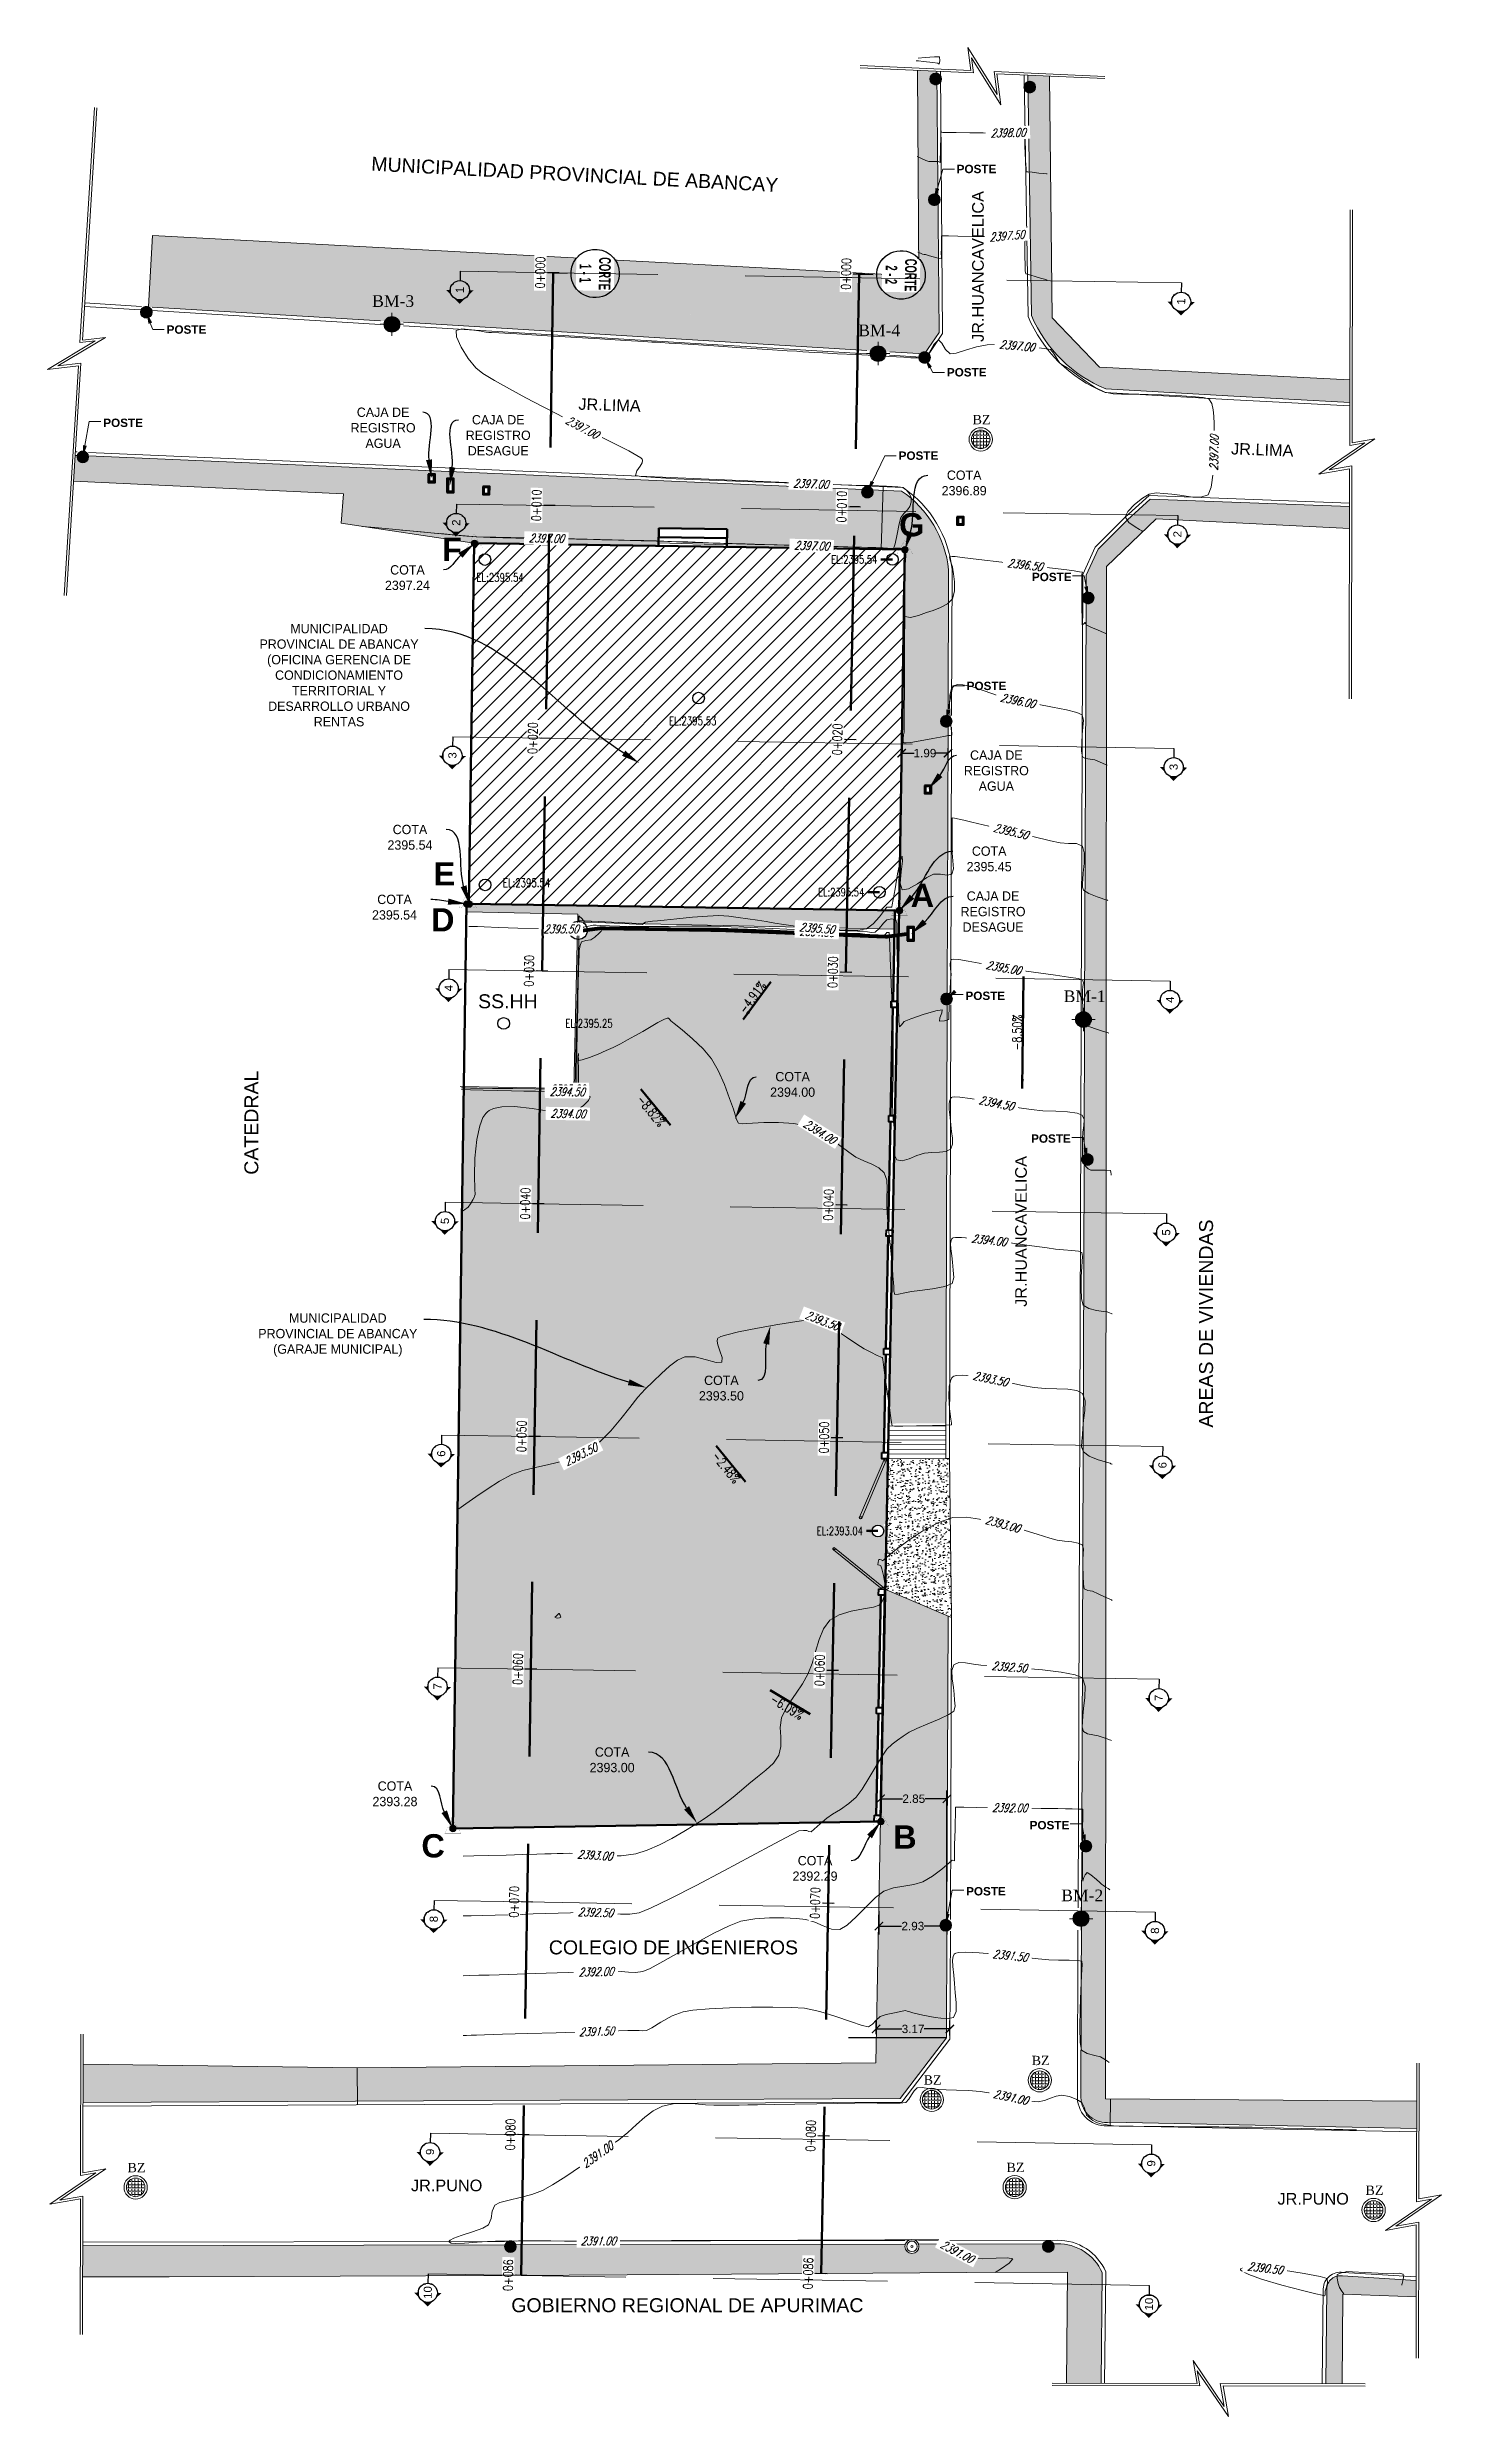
# Model space of a CAD drawing. Header units: metres. Extents: x 0 to 730306, y 0 to 8491524.
# Drawn here: x 729519.7 to 729579.6, y 8491320.8 to 8491422.6 of the extents above; entities that cross this region are included whole.
import ezdxf
from ezdxf import colors
from ezdxf.entities.mleader import LeaderData, LeaderLine
from ezdxf.enums import TextEntityAlignment as Align
from ezdxf.math import Vec2, Vec3

# ---------------------------------------------------------------- set-up
doc = ezdxf.new("R2010")
doc.units = ezdxf.units.M
doc.header["$PDMODE"] = 65
doc.linetypes.add('HIDDEN', pattern=[0.375, 0.25, -0.125])
for name, color, linetype in [('C-ALIG', 9, 'HIDDEN'), ('C-ROAD-STAN', 11, 'Continuous'), ('C-TOPO-MAJR', 9, 'Continuous'), ('C-TOPO-MINR', 8, 'Continuous'), ('C-TOPO-TEXT', 7, 'Continuous'), ('G-Formatos', 7, 'Continuous'), ('LINEAS DE SECCIÓN', 150, 'HIDDEN'), ('manzanas', 2, 'Continuous'), ('TEXTO DE SECCIÓN', 11, 'Continuous'), ('V-NODE-TEXT', 11, 'Continuous'), ('VERTICES', 3, 'Continuous')]:
    doc.layers.add(name, color=color, linetype=linetype)
for name, color, linetype, lineweight in [('CAJA AGUA', 7, 'Continuous', 40), ('CALLES', 5, 'Continuous', 18), ('COLUMNAS', 5, 'Continuous', 40), ('ESPINAS', 86, 'Continuous', 0), ('HACH', 7, 'Continuous', 0), ('MUROS', 252, 'Continuous', 50), ('T-CERCOS', 7, 'CERCO', 20), ('T-POSTE', 7, 'Continuous', 25), ('T-VERTICE', 7, 'Continuous', 20), ('TEX-2', 5, 'Continuous', 5), ('TEXTO', 255, 'Continuous', 0)]:
    doc.layers.add(name, color=color, linetype=linetype, lineweight=lineweight)
doc.styles.add('Arial', font='arial.ttf')
doc.styles.add('Estilo_Generado_4', font='')
doc.styles.add('ROMANS-SP', font='simplex.shx', dxfattribs={"width": 0.75, "height": 1.8, "bigfont": '@extfont2.shx'})
doc.styles.add('SIMPLEX', font='simplex.shx', dxfattribs={"width": 0.75, "oblique": 20, "height": 1.75})
doc.styles.get("Standard").update_dxf_attribs({"font": 'arial.ttf'})
doc.styles.add('Titulo', font='BRITANIC.TTF')
doc.styles.add('VERTICES', font='sanssb__.ttf')
doc.styles.get('Estilo_Generado_4').set_extended_font_data('Arial', bold=True)
doc.linetypes.add('CERCO', pattern='A,0.3,-0.2,["X",Standard,S=0.1,R=0,X=-0.1,Y=-0.06],-0.1', length=0.6)
doc.dimstyles.new('COTA JCCH', dxfattribs={"dimtxt": 1.8, "dimasz": 1.8, "dimexe": 1.8, "dimexo": 0.75, "dimgap": 0.09, "dimtad": 0, "dimtih": 1, "dimtoh": 1, "dimzin": 0, "dimdsep": 46, "dimtxsty": 'Standard', "dimblk": 'ARCHTICK', "dimcen": 0.09, "dimazin": 0, "dimtfac": 1, "dimtix": 1, "dimtofl": 0, "dimtmove": 0, "dimatfit": 3, "dimfxl": 1, "dimtolj": 1, "dimtzin": 0, "dimarcsym": 0})
pattern_1 = [(0, (-12.828, 1.7562), (0, 0.2032), []), (90, (-12.828, 1.7562), (-0.2032, 0.2032), [0.2032, -0.2032])]
pattern_2 = [(50, (-12.828, 1.7562), (0.546554006988, -0.047817256617), [0.05715, -0.62865]), (355, (-12.828, 1.7562), (-0.105730264275, 0.573170535717), [0.04572, -0.50292175251]), (100.4514447, (-12.78245, 1.7522), (0.44082374127, 0.525353255737), [0.0485700264, -0.5342707338]), (46.1842, (-12.828, 1.9086), (0.813237122676, -0.1261269838), [0.085725, -0.942975]), (96.63555761, (-12.7602, 1.8981), (0.712212402155, 0.74227837379), [0.07285506942, -0.80140682448]), (351.18415117, (-12.828, 1.9086), (0.712212402195, 0.74227837376), [0.06857990121, -0.75437919576]), (21, (-12.7518, 1.8705), (0.454843173807, -0.306795594561), [0.05715, -0.62865]), (326, (-12.7518, 1.8705), (0.185406085043, 0.552563898367), [0.04572, -0.50292]), (71.451445, (-12.7139, 1.84493), (0.640249257836, 0.245768306658), [0.0485700264, -0.5342698128]), (37.5, (-12.828, 1.7562), (0.0092658097518, 0.2536651166195), [0, -0.496824, 0, -0.51054, 0, -0.504825]), (7.5, (-12.828, 1.7562), (0.200458987531, 0.300541724454), [0, -0.291084, 0, -0.485394, 0, -0.192405]), (327.5, (-12.99793, 1.7562), (0.4067717855006, -0.017186231978), [0, -0.1905, 0, -0.59436, 0, -0.78867]), (317.5, (-13.07413, 1.7562), (0.444387544158, 0.0762794731), [0, -0.24765, 0, -0.394716, 0, -0.56007])]

msp = doc.modelspace()

# ---------------------------------------------------------------- texts
at = {"color": 7, "linetype": 'Continuous', "lineweight": 5, "style": 'ROMANS-SP'}
for s, insert, char_height, attachment_point in [('{\\C2;EL:2395.54}', (729538.115, 8491399.797), 0.36, 4), ('{\\C2;EL:2395.53}', (729546.393, 8491393.636), 0.36, 4), ('{\\C2;EL:2395.54}', (729539.25, 8491386.678), 0.36, 4), ('{\\C2;EL:2395.54}', (729554.781, 8491386.274, 2395.538), 0.35, 6), ('{\\C2;EL:2395.54}', (729554.781, 8491386.274, 2395.538), 0.35, 6), ('{\\C2;EL:2395.54}', (729554.781, 8491386.274, 2395.538), 0.35, 6), ('{\\C2;EL:2395.25}', (729541.934, 8491380.638, 2395.251), 0.36, 4), ('{\\C2;EL:2395.25}', (729541.934, 8491380.638, 2395.251), 0.36, 4), ('{\\C2;EL:2395.25}', (729541.934, 8491380.638, 2395.251), 0.36, 4), ('{\\C2;EL:2393.04}', (729554.721, 8491358.834, 2393.037), 0.35, 6), ('{\\C2;EL:2393.04}', (729554.721, 8491358.834, 2393.037), 0.35, 6), ('{\\C2;EL:2393.04}', (729554.721, 8491358.834, 2393.037), 0.35, 6)]:
    msp.add_mtext(s, dxfattribs=dict(at, insert=insert, char_height=char_height, attachment_point=attachment_point))
at = {"layer": 'C-TOPO-TEXT', "color": 7, "linetype": 'Continuous', "lineweight": 5, "char_height": 0.4, "style": 'ROMANS-SP'}
for s, insert, attachment_point, rotation in [('{\\C2;-4.91%}', (729549.809, 8491381.884), 2, 53.4746), ('{\\C2;-4.91%}', (729549.809, 8491381.884), 2, 53.4746), ('{\\C2;-4.91%}', (729549.809, 8491381.884), 2, 53.4746), ('{\\C2;-8.50%}', (729561.151, 8491380.256), 2, 89.26995), ('{\\C2;-8.50%}', (729561.151, 8491380.256), 2, 89.26995), ('{\\C2;-8.50%}', (729561.151, 8491380.256), 2, 89.26995), ('{\\C2;-8.82%}', (729545.47, 8491376.753), 8, 309.81195), ('{\\C2;-8.82%}', (729545.47, 8491376.753), 8, 309.81195), ('{\\C2;-8.82%}', (729545.47, 8491376.753), 8, 309.81195), ('{\\C2;-2.48%}', (729548.697, 8491361.433), 8, 309.13968), ('{\\C2;-2.48%}', (729548.697, 8491361.433), 8, 309.13968), ('{\\C2;-2.48%}', (729548.697, 8491361.433), 8, 309.13968), ('{\\C2;-6.09%}', (729551.361, 8491351.1), 8, 328.94655)]:
    msp.add_mtext(s, dxfattribs=dict(at, insert=insert, attachment_point=attachment_point, rotation=rotation))
at = {"layer": 'TEX-2', "lineweight": 9, "style": 'Arial'}
for s, height, rotation, p in [('MUNICIPALIDAD PROVINCIAL DE ABANCAY', 0.6, 357, (729533.583, 8491417.275, -2393.5)), ('JR.HUANCAVELICA', 0.5, 90, (729559.918, 8491409.917, -2393.5)), ('JR.LIMA', 0.5, 358, (729542.49, 8491407.005, 3.5)), ('JR.LIMA', 0.5, 358, (729570.54, 8491405.085, -2393.5)), ('CATEDRAL', 0.6, 90, (729528.741, 8491374.139, 1)), ('JR.HUANCAVELICA', 0.5, 90, (729561.768, 8491368.464)), ('AREAS DE VIVIENDAS', 0.6, 90, (729569.771, 8491363.273, -2393.5))]:
    msp.add_text(s, height=height, rotation=rotation, dxfattribs=at).set_placement(p)
for s, height, p in [('COLEGIO DE INGENIEROS', 0.6, (729541.226, 8491340.644, -2393.5)), ('JR.PUNO', 0.5, (729535.302, 8491330.468, -2393.5)), ('JR.PUNO', 0.5, (729572.541, 8491329.895, -4784.5))]:
    msp.add_text(s, height=height, dxfattribs=at).set_placement(p)
at = {"layer": 'TEXTO', "style": 'Arial'}
for s, p in [('SS.HH', (729538.186, 8491381.29)), ('GOBIERNO REGIONAL DE APURIMAC', (729539.613, 8491325.272, -2393.5))]:
    msp.add_text(s, height=0.6, dxfattribs=at).set_placement(p)
at = {"layer": 'TEXTO DE SECCIÓN', "color": 11, "linetype": 'Continuous', "lineweight": -3, "char_height": 0.35, "attachment_point": 5, "rotation": 89.08152, "bg_fill": 3, "box_fill_scale": 1.635, "bg_fill_color": 256, "bg_fill_true_color": 13158600, "bg_fill_transparency": 0}
for s, insert, width in [('1', (729537.403, 8491412.15), 0.07441), ('1', (729568.399, 8491411.653), 0.07441), ('2', (729537.243, 8491402.152), 0.13379), ('2', (729568.239, 8491401.655), 0.13379), ('3', (729537.083, 8491392.153), 0.13228), ('3', (729568.079, 8491391.656), 0.13228), ('4', (729536.922, 8491382.154), 0.13972), ('4', (729567.918, 8491381.657), 0.13972), ('5', (729536.762, 8491372.155), 0.13393), ('5', (729567.758, 8491371.659), 0.13393), ('6', (729536.602, 8491362.157), 0.13338), ('6', (729567.598, 8491361.66), 0.13338), ('7', (729536.442, 8491352.158), 0.13076), ('7', (729567.438, 8491351.661), 0.13076), ('8', (729536.281, 8491342.159), 0.13311), ('8', (729567.277, 8491341.662), 0.13311), ('9', (729536.121, 8491332.161), 0.13283), ('9', (729567.117, 8491331.664), 0.13283), ('10', (729536.024, 8491326.118), 0.26965), ('10', (729567.02, 8491325.622), 0.26965)]:
    msp.add_mtext(s, dxfattribs=dict(at, insert=insert, width=width))
at = {"layer": 'VERTICES', "style": 'VERTICES'}
for s, p in [('G', (729556.821, 8491402.06)), ('E', (729536.734, 8491387.066)), ('A', (729557.281, 8491386.136)), ('D', (729536.668, 8491385.09)), ('C', (729536.253, 8491345.309)), ('B', (729556.527, 8491345.686))]:
    msp.add_text(s, height=1, dxfattribs=at).set_placement(p, align=Align.MIDDLE)

# ---------------------------------------------------------------- blocks, each defined once
blk = doc.blocks.new('*U106', base_point=(729534.48, 8491410.67, 2397.29))
at = {"layer": 'V-NODE-TEXT', "color": 7, "linetype": 'ByBlock', "insert": (729533.63, 8491411.92, 2397.29), "char_height": 0.5, "attachment_point": 1}
blk.add_mtext('{\\fTimes New Roman|b0|i0|c0|p18;\\C7;BM-3}', dxfattribs=at)
blk = doc.blocks.new('*U107', base_point=(729534.48, 8491410.67, 2397.29))
at = {"color": 6, "linetype": 'ByBlock', "lineweight": -2}
blk.add_blockref('*U106', (729534.48, 8491410.67, 2397.29), dxfattribs=at)
blk = doc.blocks.new('*U108', base_point=(729555.37, 8491409.41, 2397.35))
at = {"layer": 'V-NODE-TEXT', "color": 7, "linetype": 'ByBlock', "insert": (729554.52, 8491410.66, 2397.35), "char_height": 0.5, "attachment_point": 1}
blk.add_mtext('{\\fTimes New Roman|b0|i0|c0|p18;\\C7;BM-4}', dxfattribs=at)
blk = doc.blocks.new('*U109', base_point=(729555.37, 8491409.41, 2397.35))
at = {"color": 6, "linetype": 'ByBlock', "lineweight": -2}
blk.add_blockref('*U108', (729555.37, 8491409.41, 2397.35), dxfattribs=at)
blk = doc.blocks.new('*U110', base_point=(729564.1, 8491342.18, 2391.86))
at = {"layer": 'V-NODE-TEXT', "color": 7, "linetype": 'ByBlock', "insert": (729563.25, 8491343.43, 2391.86), "char_height": 0.5, "attachment_point": 1}
blk.add_mtext('{\\fTimes New Roman|b0|i0|c0|p18;\\C7;BM-2}', dxfattribs=at)
blk = doc.blocks.new('*U111', base_point=(729564.1, 8491342.18, 2391.86))
at = {"color": 6, "linetype": 'ByBlock', "lineweight": -2}
blk.add_blockref('*U110', (729564.1, 8491342.18, 2391.86), dxfattribs=at)
blk = doc.blocks.new('*U112', base_point=(729564.2, 8491380.81, 2395.02))
at = {"layer": 'V-NODE-TEXT', "color": 7, "linetype": 'ByBlock', "insert": (729563.35, 8491382.06, 2395.02), "char_height": 0.5, "attachment_point": 1}
blk.add_mtext('{\\fTimes New Roman|b0|i0|c0|p18;\\C7;BM-1}', dxfattribs=at)
blk = doc.blocks.new('*U113', base_point=(729564.2, 8491380.81, 2395.02))
at = {"color": 6, "linetype": 'ByBlock', "lineweight": -2}
blk.add_blockref('*U112', (729564.2, 8491380.81, 2395.02), dxfattribs=at)
blk = doc.blocks.new('VERTICE')
at = {"layer": 'T-VERTICE', "lineweight": 5}
blk.add_hatch(color=6, dxfattribs=at).paths.add_polyline_path([(-1.3, 0, 1), (1.3, 0, 1)])
at = {"layer": 'T-VERTICE', "lineweight": 9, "const_width": 0.04}
blk.add_lwpolyline([(-3.5, -2), (-0.1, 4), (3.4, -2)], close=True, dxfattribs=at)
at = {"layer": 'T-VERTICE', "color": 10, "lineweight": 5}
blk.add_circle((0, 0), 1.38, dxfattribs=at)
at = {"layer": 'T-VERTICE', "lineweight": 5}
blk.add_circle((0, 0), 1.26, dxfattribs=at)
blk = doc.blocks.new('AeccTickLine')
blk.add_line((0, -0.5), (0, 0.5))
blk = doc.blocks.new('_ArchTick')
at = {"color": 0, "linetype": 'ByBlock', "const_width": 0.15}
blk.add_lwpolyline([(-0.5, -0.5), (0.5, 0.5)], dxfattribs=at)
blk = doc.blocks.new('AeccSectionMark')
at = {"linetype": 'ByBlock', "lineweight": -2}
h = blk.add_hatch(color=0, dxfattribs=at)
h.paths.add_polyline_path([(6, 7.21), (5.65, 6.85, -0.414214), (6.35, 6.85)])
h.paths.add_polyline_path([(5.65, 6.85), (5.29, 6.5), (5.5, 6.5, -0.198912)])
h.paths.add_polyline_path([(6.35, 6.85, -0.198912), (6.5, 6.5), (6.71, 6.5)])
at = {"color": 0, "linetype": 'ByBlock', "lineweight": -2}
blk.add_circle((6, 6.5), 0.5, dxfattribs=at)
blk = doc.blocks.new('POSTE DE CONCRETO')
at = {"layer": 'T-POSTE', "lineweight": 0}
h = blk.add_hatch(dxfattribs=at)
h.set_pattern_fill('ANSI31', color=256, scale=0.02, angle=135)
edge = h.paths.add_edge_path()
edge.add_arc((0, 0), 1.73, 0, 360)
blk.add_circle((0, 0), 1.73, dxfattribs=at)
blk = doc.blocks.new('*U127', base_point=(729557.85, 8491421.21, 2398.41))
at = {"color": 3, "linetype": 'ByBlock', "lineweight": -2, "xscale": 0.1446221087505031, "yscale": 0.1446221087505031, "zscale": 0.1446221087505031}
blk.add_blockref('POSTE DE CONCRETO', (729557.85, 8491421.21, 2398.41), dxfattribs=at)
blk = doc.blocks.new('*U128', base_point=(729557.79, 8491416.03, 2397.81))
at = {"color": 3, "linetype": 'ByBlock', "lineweight": -2, "xscale": 0.1446221087505031, "yscale": 0.1446221087505031, "zscale": 0.1446221087505031}
blk.add_blockref('POSTE DE CONCRETO', (729557.79, 8491416.03, 2397.81), dxfattribs=at)
blk = doc.blocks.new('*U129', base_point=(729557.38, 8491409.25, 2397.18))
at = {"color": 3, "linetype": 'ByBlock', "lineweight": -2, "xscale": 0.1446221087505031, "yscale": 0.1446221087505031, "zscale": 0.1446221087505031}
blk.add_blockref('POSTE DE CONCRETO', (729557.38, 8491409.25, 2397.18), dxfattribs=at)
blk = doc.blocks.new('*U130', base_point=(729554.92, 8491403.46, 2397.09))
at = {"color": 3, "linetype": 'ByBlock', "lineweight": -2, "xscale": 0.1446221087505031, "yscale": 0.1446221087505031, "zscale": 0.1446221087505031}
blk.add_blockref('POSTE DE CONCRETO', (729554.92, 8491403.46, 2397.09), dxfattribs=at)
blk = doc.blocks.new('*U131', base_point=(729521.2, 8491404.98, 2397.21))
at = {"color": 3, "linetype": 'ByBlock', "lineweight": -2, "xscale": 0.1446221087505031, "yscale": 0.1446221087505031, "zscale": 0.1446221087505031}
blk.add_blockref('POSTE DE CONCRETO', (729521.2, 8491404.98, 2397.21), dxfattribs=at)
blk = doc.blocks.new('*U132', base_point=(729523.93, 8491411.19, 2397.04))
at = {"color": 3, "linetype": 'ByBlock', "lineweight": -2, "xscale": 0.1446221087505031, "yscale": 0.1446221087505031, "zscale": 0.1446221087505031}
blk.add_blockref('POSTE DE CONCRETO', (729523.93, 8491411.19, 2397.04), dxfattribs=at)
blk = doc.blocks.new('BUZON 2')
h = blk.add_hatch()
h.set_pattern_fill('ANGLE', color=0, scale=0.02)
h.set_pattern_definition([(0, (-729608.55375, -8491393.21117), (0, 0.1397), [0.1016, -0.0381]), (90, (-729608.55375, -8491393.21117), (-0.1397, 9e-18), [0.1016, -0.0381])])
h.paths.add_polyline_path([(-0.4, 0, 1), (0.4, 0, 1)])
at = {"color": 0}
for radius in [0.5, 0.4]:
    blk.add_circle((0, 0), radius, dxfattribs=at)
blk = doc.blocks.new('*U133', base_point=(729559.79, 8491405.73, 2396.88))
at = {"layer": 'V-NODE-TEXT', "color": 8, "linetype": 'ByBlock', "insert": (729559.44, 8491406.78, 2396.88), "char_height": 0.4, "attachment_point": 1}
blk.add_mtext('{\\fTimes New Roman|b0|i0|c0|p18;BZ}', dxfattribs=at)
blk = doc.blocks.new('*U134', base_point=(729559.79, 8491405.73, 2396.88))
at = {"color": 7, "linetype": 'ByBlock', "lineweight": -2}
blk.add_blockref('*U133', (729559.79, 8491405.73, 2396.88), dxfattribs=at)
blk = doc.blocks.new('*U135', base_point=(729559.79, 8491405.73, 2396.88))
at = {"color": 7, "linetype": 'ByBlock', "lineweight": -2}
for name in ['*U134', 'BUZON 2']:
    blk.add_blockref(name, (729559.79, 8491405.73, 2396.88), dxfattribs=at)
blk = doc.blocks.new('*U136', base_point=(729558.3, 8491393.62, 2396.05))
at = {"color": 3, "linetype": 'ByBlock', "lineweight": -2, "xscale": 0.1446221087505031, "yscale": 0.1446221087505031, "zscale": 0.1446221087505031}
blk.add_blockref('POSTE DE CONCRETO', (729558.3, 8491393.62, 2396.05), dxfattribs=at)
blk = doc.blocks.new('*U137', base_point=(729558.32, 8491381.69, 2395.03))
at = {"color": 3, "linetype": 'ByBlock', "lineweight": -2, "xscale": 0.1446221087505031, "yscale": 0.1446221087505031, "zscale": 0.1446221087505031}
blk.add_blockref('POSTE DE CONCRETO', (729558.32, 8491381.69, 2395.03), dxfattribs=at)
blk = doc.blocks.new('*U138', base_point=(729564.41, 8491398.92, 2396.59))
at = {"color": 3, "linetype": 'ByBlock', "lineweight": -2, "xscale": 0.1446221087505031, "yscale": 0.1446221087505031, "zscale": 0.1446221087505031}
blk.add_blockref('POSTE DE CONCRETO', (729564.41, 8491398.92, 2396.59), dxfattribs=at)
blk = doc.blocks.new('*U139', base_point=(729564.37, 8491374.79, 2394.54))
at = {"color": 3, "linetype": 'ByBlock', "lineweight": -2, "xscale": 0.1446221087505031, "yscale": 0.1446221087505031, "zscale": 0.1446221087505031}
blk.add_blockref('POSTE DE CONCRETO', (729564.37, 8491374.79, 2394.54), dxfattribs=at)
blk = doc.blocks.new('*U140', base_point=(729564.31, 8491345.29, 2392.08))
at = {"color": 3, "linetype": 'ByBlock', "lineweight": -2, "xscale": 0.1446221087505031, "yscale": 0.1446221087505031, "zscale": 0.1446221087505031}
blk.add_blockref('POSTE DE CONCRETO', (729564.31, 8491345.29, 2392.08), dxfattribs=at)
blk = doc.blocks.new('*U141', base_point=(729576.67, 8491329.66, 2390.77))
at = {"layer": 'V-NODE-TEXT', "color": 8, "linetype": 'ByBlock', "insert": (729576.32, 8491330.71, 2390.77), "char_height": 0.4, "attachment_point": 1}
blk.add_mtext('{\\fTimes New Roman|b0|i0|c0|p18;BZ}', dxfattribs=at)
blk = doc.blocks.new('*U142', base_point=(729576.67, 8491329.66, 2390.77))
at = {"color": 7, "linetype": 'ByBlock', "lineweight": -2}
blk.add_blockref('*U141', (729576.67, 8491329.66, 2390.77), dxfattribs=at)
blk = doc.blocks.new('*U143', base_point=(729576.67, 8491329.66, 2390.77))
at = {"color": 7, "linetype": 'ByBlock', "lineweight": -2}
for name in ['*U142', 'BUZON 2']:
    blk.add_blockref(name, (729576.67, 8491329.66, 2390.77), dxfattribs=at)
blk = doc.blocks.new('*U144', base_point=(729561.25, 8491330.64, 2390.79))
at = {"layer": 'V-NODE-TEXT', "color": 8, "linetype": 'ByBlock', "insert": (729560.9, 8491331.69, 2390.79), "char_height": 0.4, "attachment_point": 1}
blk.add_mtext('{\\fTimes New Roman|b0|i0|c0|p18;BZ}', dxfattribs=at)
blk = doc.blocks.new('*U145', base_point=(729561.25, 8491330.64, 2390.79))
at = {"color": 7, "linetype": 'ByBlock', "lineweight": -2}
blk.add_blockref('*U144', (729561.25, 8491330.64, 2390.79), dxfattribs=at)
blk = doc.blocks.new('*U146', base_point=(729561.25, 8491330.64, 2390.79))
at = {"color": 7, "linetype": 'ByBlock', "lineweight": -2}
for name in ['*U145', 'BUZON 2']:
    blk.add_blockref(name, (729561.25, 8491330.64, 2390.79), dxfattribs=at)
blk = doc.blocks.new('*U147', base_point=(729562.33, 8491335.24, 2391.05))
at = {"layer": 'V-NODE-TEXT', "color": 8, "linetype": 'ByBlock', "insert": (729561.98, 8491336.29, 2391.05), "char_height": 0.4, "attachment_point": 1}
blk.add_mtext('{\\fTimes New Roman|b0|i0|c0|p18;BZ}', dxfattribs=at)
blk = doc.blocks.new('*U148', base_point=(729562.33, 8491335.24, 2391.05))
at = {"color": 7, "linetype": 'ByBlock', "lineweight": -2}
blk.add_blockref('*U147', (729562.33, 8491335.24, 2391.05), dxfattribs=at)
blk = doc.blocks.new('*U149', base_point=(729562.33, 8491335.24, 2391.05))
at = {"color": 7, "linetype": 'ByBlock', "lineweight": -2}
for name in ['BUZON 2', '*U148']:
    blk.add_blockref(name, (729562.33, 8491335.24, 2391.05), dxfattribs=at)
blk = doc.blocks.new('*U150', base_point=(729557.68, 8491334.4, 2390.96))
at = {"layer": 'V-NODE-TEXT', "color": 8, "linetype": 'ByBlock', "insert": (729557.33, 8491335.45, 2390.96), "char_height": 0.4, "attachment_point": 1}
blk.add_mtext('{\\fTimes New Roman|b0|i0|c0|p18;BZ}', dxfattribs=at)
blk = doc.blocks.new('*U151', base_point=(729557.68, 8491334.4, 2390.96))
at = {"color": 7, "linetype": 'ByBlock', "lineweight": -2}
blk.add_blockref('*U150', (729557.68, 8491334.4, 2390.96), dxfattribs=at)
blk = doc.blocks.new('*U152', base_point=(729557.68, 8491334.4, 2390.96))
at = {"color": 7, "linetype": 'ByBlock', "lineweight": -2}
for name in ['BUZON 2', '*U151']:
    blk.add_blockref(name, (729557.68, 8491334.4, 2390.96), dxfattribs=at)
blk = doc.blocks.new('*U153', base_point=(729558.28, 8491341.89, 2391.8))
at = {"color": 3, "linetype": 'ByBlock', "lineweight": -2, "xscale": 0.1446221087505031, "yscale": 0.1446221087505031, "zscale": 0.1446221087505031}
blk.add_blockref('POSTE DE CONCRETO', (729558.28, 8491341.89, 2391.8), dxfattribs=at)
blk = doc.blocks.new('*U154', base_point=(729562.69, 8491328.1, 2390.99))
at = {"color": 3, "linetype": 'ByBlock', "lineweight": -2, "xscale": 0.1446221087505031, "yscale": 0.1446221087505031, "zscale": 0.1446221087505031}
blk.add_blockref('POSTE DE CONCRETO', (729562.69, 8491328.1, 2390.99), dxfattribs=at)
blk = doc.blocks.new('HIDRANTE')
at = {"color": 1}
for radius in [0.388, 0.291, 0.0566]:
    blk.add_circle((0, 0), radius, dxfattribs=at)
blk = doc.blocks.new('*U155', base_point=(729556.83, 8491328.1, 2391.01))
at = {"color": 0, "linetype": 'ByBlock', "lineweight": -2, "xscale": 0.7727211238843856, "yscale": 0.7727211238843856, "zscale": 0.7727211238843856}
blk.add_blockref('HIDRANTE', (729556.83, 8491328.1, 2391.01), dxfattribs=at)
blk = doc.blocks.new('*U156', base_point=(729539.58, 8491328.09, 2391.16))
at = {"color": 3, "linetype": 'ByBlock', "lineweight": -2, "xscale": 0.1446221087505031, "yscale": 0.1446221087505031, "zscale": 0.1446221087505031}
blk.add_blockref('POSTE DE CONCRETO', (729539.58, 8491328.09, 2391.16), dxfattribs=at)
blk = doc.blocks.new('*U157', base_point=(729523.47, 8491330.64, 2391.15))
at = {"layer": 'V-NODE-TEXT', "color": 8, "linetype": 'ByBlock', "insert": (729523.12, 8491331.69, 2391.15), "char_height": 0.4, "attachment_point": 1}
blk.add_mtext('{\\fTimes New Roman|b0|i0|c0|p18;BZ}', dxfattribs=at)
blk = doc.blocks.new('*U158', base_point=(729523.47, 8491330.64, 2391.15))
at = {"color": 7, "linetype": 'ByBlock', "lineweight": -2}
blk.add_blockref('*U157', (729523.47, 8491330.64, 2391.15), dxfattribs=at)
blk = doc.blocks.new('*U159', base_point=(729523.47, 8491330.64, 2391.15))
at = {"color": 7, "linetype": 'ByBlock', "lineweight": -2}
for name in ['*U158', 'BUZON 2']:
    blk.add_blockref(name, (729523.47, 8491330.64, 2391.15), dxfattribs=at)
blk = doc.blocks.new('*U160', base_point=(729561.89, 8491420.86, 2398.4))
at = {"color": 3, "linetype": 'ByBlock', "lineweight": -2, "xscale": 0.1446221087505031, "yscale": 0.1446221087505031, "zscale": 0.1446221087505031}
blk.add_blockref('POSTE DE CONCRETO', (729561.89, 8491420.86, 2398.4), dxfattribs=at)
blk = doc.blocks.new('*D180')
at = {"layer": 'Defpoints', "color": 0, "transparency": 16777216}
for p in [(729555.41, 8491342.65), (729558.33, 8491342.61), (729558.33, 8491341.86)]:
    blk.add_point(p, dxfattribs=at)
at = {"layer": 'manzanas', "color": 0, "lineweight": -2, "transparency": 16777216}
for p, q in [((729555.41, 8491342.5), (729555.41, 8491341.5)), ((729555.41, 8491341.86), (729556.38, 8491341.86)), ((729558.33, 8491341.86), (729557.36, 8491341.86)), ((729558.33, 8491342.46), (729558.33, 8491341.5))]:
    blk.add_line(p, q, dxfattribs=at)
at = {"layer": 'manzanas', "color": 0, "lineweight": -2, "transparency": 16777216, "xscale": 0.36, "yscale": 0.36, "zscale": 0.36, "rotation": 180}
blk.add_blockref('_ArchTick', (729555.41, 8491341.86), dxfattribs=at)
at = {"layer": 'manzanas', "color": 0, "lineweight": -2, "transparency": 16777216, "xscale": 0.36, "yscale": 0.36, "zscale": 0.36}
blk.add_blockref('_ArchTick', (729558.33, 8491341.86), dxfattribs=at)
at = {"layer": 'manzanas', "color": 0, "transparency": 16777216, "insert": (729556.87, 8491341.86), "char_height": 0.36, "attachment_point": 5}
blk.add_mtext('\\A1;2.93', dxfattribs=at)
blk = doc.blocks.new('*D181')
at = {"layer": 'Defpoints', "color": 0, "transparency": 16777216}
for p in [(729558.33, 8491347.33), (729555.48, 8491346.35), (729558.33, 8491342.14)]:
    blk.add_point(p, dxfattribs=at)
at = {"layer": 'manzanas', "color": 0, "lineweight": -2, "transparency": 16777216}
for p, q in [((729555.48, 8491346.5), (729555.48, 8491347.69)), ((729555.48, 8491347.33), (729556.42, 8491347.33)), ((729558.33, 8491347.33), (729557.4, 8491347.33)), ((729558.33, 8491342.29), (729558.33, 8491347.69))]:
    blk.add_line(p, q, dxfattribs=at)
at = {"layer": 'manzanas', "color": 0, "lineweight": -2, "transparency": 16777216, "xscale": 0.36, "yscale": 0.36, "zscale": 0.36, "rotation": 180}
blk.add_blockref('_ArchTick', (729555.48, 8491347.33), dxfattribs=at)
at = {"layer": 'manzanas', "color": 0, "lineweight": -2, "transparency": 16777216, "xscale": 0.36, "yscale": 0.36, "zscale": 0.36}
blk.add_blockref('_ArchTick', (729558.33, 8491347.33), dxfattribs=at)
at = {"layer": 'manzanas', "color": 0, "transparency": 16777216, "insert": (729556.91, 8491347.33), "char_height": 0.36, "attachment_point": 5}
blk.add_mtext('\\A1;2.85', dxfattribs=at)
blk = doc.blocks.new('*D182')
at = {"layer": 'Defpoints', "color": 0, "transparency": 16777216}
for p in [(729556.39, 8491392.64), (729558.38, 8491392.61), (729558.38, 8491392.25)]:
    blk.add_point(p, dxfattribs=at)
at = {"layer": 'manzanas', "color": 0, "lineweight": -2, "transparency": 16777216}
for p, q in [((729556.39, 8491392.49), (729556.39, 8491391.89)), ((729556.39, 8491392.25), (729556.92, 8491392.25)), ((729558.38, 8491392.25), (729557.86, 8491392.25)), ((729558.38, 8491392.46), (729558.38, 8491391.89))]:
    blk.add_line(p, q, dxfattribs=at)
at = {"layer": 'manzanas', "color": 0, "lineweight": -2, "transparency": 16777216, "xscale": 0.36, "yscale": 0.36, "zscale": 0.36, "rotation": 180}
blk.add_blockref('_ArchTick', (729556.39, 8491392.25), dxfattribs=at)
at = {"layer": 'manzanas', "color": 0, "lineweight": -2, "transparency": 16777216, "xscale": 0.36, "yscale": 0.36, "zscale": 0.36}
blk.add_blockref('_ArchTick', (729558.38, 8491392.25), dxfattribs=at)
at = {"layer": 'manzanas', "color": 0, "transparency": 16777216, "insert": (729557.39, 8491392.25), "char_height": 0.36, "attachment_point": 5}
blk.add_mtext('\\A1;1.99', dxfattribs=at)
blk = doc.blocks.new('*D183')
at = {"layer": 'Defpoints', "color": 0, "transparency": 16777216}
for p in [(729555.29, 8491337.06), (729558.46, 8491337.44), (729558.46, 8491337.01)]:
    blk.add_point(p, dxfattribs=at)
at = {"layer": 'manzanas', "color": 0, "lineweight": -2, "transparency": 16777216}
for p, q in [((729555.29, 8491337.21), (729555.29, 8491337.8)), ((729558.46, 8491337.16), (729558.46, 8491337.8)), ((729555.29, 8491337.44), (729556.39, 8491337.44)), ((729558.46, 8491337.44), (729557.36, 8491337.44))]:
    blk.add_line(p, q, dxfattribs=at)
at = {"layer": 'manzanas', "color": 0, "lineweight": -2, "transparency": 16777216, "xscale": 0.36, "yscale": 0.36, "zscale": 0.36, "rotation": 180}
blk.add_blockref('_ArchTick', (729555.29, 8491337.44), dxfattribs=at)
at = {"layer": 'manzanas', "color": 0, "lineweight": -2, "transparency": 16777216, "xscale": 0.36, "yscale": 0.36, "zscale": 0.36}
blk.add_blockref('_ArchTick', (729558.46, 8491337.44), dxfattribs=at)
at = {"layer": 'manzanas', "color": 0, "transparency": 16777216, "insert": (729556.88, 8491337.44), "char_height": 0.36, "attachment_point": 5}
blk.add_mtext('\\A1;3.17', dxfattribs=at)

# ---------------------------------------------------------------- dimensions: what is measured, and where the dimension line sits
at = {"layer": 'manzanas'}
for base, p1, p2, picture, middle in [((729558.384, 8491392.249), (729556.394, 8491392.643), (729558.384, 8491392.611), '*D182', (729557.389, 8491392.249)), ((729558.333, 8491347.327), (729555.482, 8491346.354), (729558.333, 8491342.141), '*D181', (729556.907, 8491347.327)), ((729558.335, 8491341.859), (729555.407, 8491342.653), (729558.335, 8491342.606), '*D180', (729556.871, 8491341.859)), ((729558.464, 8491337.44), (729555.295, 8491337.059), (729558.464, 8491337.008), '*D183', (729556.879, 8491337.44))]:
    dim = msp.add_linear_dim(base=base, p1=p1, p2=p2, dimstyle='COTA JCCH', dxfattribs=at)
    dim.commit()
    dim.dimension.update_dxf_attribs({"geometry": picture, "text_midpoint": middle})

# ---------------------------------------------------------------- hatches: boundary and pattern name
at = {"true_color": 0xff0000}
h = msp.add_hatch(color=1, dxfattribs=at)
h.dxf.hatch_style = 1
h.paths.add_polyline_path([(729534.818, 8491410.672, 0.4142136), (729534.484, 8491411.005), (729534.484, 8491410.672)])
h.paths.add_polyline_path([(729534.151, 8491410.672, 0.4142136), (729534.484, 8491410.339), (729534.484, 8491410.672)])
at = {"true_color": 0xffffff}
h = msp.add_hatch(color=7, dxfattribs=at)
h.dxf.hatch_style = 1
h.paths.add_polyline_path([(729534.151, 8491410.672), (729534.484, 8491410.672), (729534.484, 8491411.005, 0.4142136)])
h.paths.add_polyline_path([(729534.484, 8491410.339, 0.4142136), (729534.818, 8491410.672), (729534.484, 8491410.672)])
at = {"true_color": 0xff0000}
h = msp.add_hatch(color=1, dxfattribs=at)
h.dxf.hatch_style = 1
h.paths.add_polyline_path([(729555.707, 8491409.413, 0.4142136), (729555.374, 8491409.746), (729555.374, 8491409.413)])
h.paths.add_polyline_path([(729555.04, 8491409.413, 0.4142136), (729555.374, 8491409.079), (729555.374, 8491409.413)])
at = {"true_color": 0xffffff}
h = msp.add_hatch(color=7, dxfattribs=at)
h.dxf.hatch_style = 1
h.paths.add_polyline_path([(729555.04, 8491409.413), (729555.374, 8491409.413), (729555.374, 8491409.746, 0.4142136)])
h.paths.add_polyline_path([(729555.374, 8491409.079, 0.4142136), (729555.707, 8491409.413), (729555.374, 8491409.413)])
at = {"true_color": 0xff0000}
h = msp.add_hatch(color=1, dxfattribs=at)
h.dxf.hatch_style = 1
h.paths.add_polyline_path([(729564.536, 8491380.806, 0.4142136), (729564.202, 8491381.139), (729564.202, 8491380.806)])
h.paths.add_polyline_path([(729563.869, 8491380.806, 0.4142136), (729564.202, 8491380.473), (729564.202, 8491380.806)])
at = {"true_color": 0xffffff}
h = msp.add_hatch(color=7, dxfattribs=at)
h.dxf.hatch_style = 1
h.paths.add_polyline_path([(729563.869, 8491380.806), (729564.202, 8491380.806), (729564.202, 8491381.139, 0.4142136)])
h.paths.add_polyline_path([(729564.202, 8491380.473, 0.4142136), (729564.536, 8491380.806), (729564.202, 8491380.806)])
at = {"true_color": 0xff0000}
h = msp.add_hatch(color=1, dxfattribs=at)
h.dxf.hatch_style = 1
h.paths.add_polyline_path([(729564.431, 8491342.178, 0.4142136), (729564.098, 8491342.512), (729564.098, 8491342.178)])
h.paths.add_polyline_path([(729563.764, 8491342.178, 0.4142136), (729564.098, 8491341.845), (729564.098, 8491342.178)])
at = {"true_color": 0xffffff}
h = msp.add_hatch(color=7, dxfattribs=at)
h.dxf.hatch_style = 1
h.paths.add_polyline_path([(729563.764, 8491342.178), (729564.098, 8491342.178), (729564.098, 8491342.512, 0.4142136)])
h.paths.add_polyline_path([(729564.098, 8491341.845, 0.4142136), (729564.431, 8491342.178), (729564.098, 8491342.178)])
at = {"layer": 'HACH', "lineweight": 0}
h = msp.add_hatch(dxfattribs=at)
h.set_pattern_fill('AR-B816', color=256, scale=0.001)
h.set_pattern_definition(pattern_1)
h.paths.add_polyline_path([(729558.387, 8491393.383, -0.516269), (729558.054, 8491393.619, -0.5181919), (729558.388, 8491393.855), (729558.407, 8491400.128, 0.2207439), (729556.386, 8491403.511), (729555.592, 8491403.546), (729555.507, 8491401.022), (729556.519, 8491400.994), (729556.287, 8491385.496), (729556.265, 8491384.434), (729556.628, 8491384.483), (729556.629, 8491384.788), (729556.929, 8491384.787), (729556.928, 8491384.187), (729556.628, 8491384.188), (729556.628, 8491384.483), (729556.265, 8491384.434), (729556.204, 8491381.461), (729556.202, 8491381.321), (729556.201, 8491381.321), (729556.103, 8491376.545), (729556.101, 8491376.411), (729556.1, 8491376.411), (729556.002, 8491371.628), (729556, 8491371.493), (729555.999, 8491371.493), (729555.897, 8491366.541), (729555.895, 8491366.406), (729555.894, 8491366.406), (729555.834, 8491363.45), (729558.296, 8491363.459), (729558.35, 8491381.441, -0.4501298), (729558.07, 8491381.689, -0.4519555), (729558.352, 8491381.937)])
h.paths.add_polyline_path([(729557.67, 8491390.516), (729557.37, 8491390.516), (729557.371, 8491390.866), (729557.671, 8491390.866)], flags=16)
h.paths.add_polyline_path([(729557.62, 8491390.566), (729557.42, 8491390.566), (729557.42, 8491390.816), (729557.62, 8491390.816)], flags=0)
h = msp.add_hatch(dxfattribs=at)
h.set_pattern_fill('AR-CONC', color=9, scale=0.003)
h.set_pattern_definition(pattern_2)
h.paths.add_polyline_path([(729556.097, 8491385.499), (729547.269, 8491385.631), (729547.267, 8491384.872), (729556.08, 8491384.687)])
h.paths.add_polyline_path([(729547.269, 8491385.631), (729537.789, 8491385.773), (729537.689, 8491385.774), (729537.684, 8491385.431), (729542.478, 8491385.329), (729542.472, 8491385.055), (729545.362, 8491384.912), (729547.267, 8491384.872)])
h = msp.add_hatch(dxfattribs=at)
h.set_pattern_fill('AR-CONC', color=9, scale=0.003)
h.set_pattern_definition(pattern_2)
h.paths.add_polyline_path([(729558.441, 8491361.947), (729555.803, 8491361.932), (729555.803, 8491361.931), (729555.802, 8491361.931), (729555.687, 8491356.332), (729558.53, 8491355.122)])

# ---------------------------------------------------------------- linework, layer by layer
at = {"lineweight": 13}
for p, q in [((729558.295, 8491363.148), (729555.827, 8491363.132)), ((729558.296, 8491363.348), (729555.831, 8491363.332)), ((729558.441, 8491361.947), (729555.778, 8491361.931)), ((729558.292, 8491362.148), (729555.806, 8491362.132)), ((729558.293, 8491362.348), (729555.811, 8491362.332)), ((729558.293, 8491362.548), (729555.815, 8491362.532)), ((729558.294, 8491362.748), (729555.819, 8491362.732)), ((729558.294, 8491362.948), (729555.823, 8491362.932))]:
    msp.add_line(p, q, dxfattribs=at)
at = {"lineweight": 5}
for points in [[(729565.126, 8491421.226), (729560.479, 8491421.429), (729560.654, 8491420.097), (729559.395, 8491422.124), (729559.48, 8491421.473), (729554.599, 8491421.687)], [(729565.127, 8491421.326), (729560.364, 8491421.535), (729560.495, 8491420.543), (729559.235, 8491422.57), (729559.365, 8491421.578), (729554.603, 8491421.787)], [(729520.402, 8491399.025), (729521.01, 8491408.887), (729519.675, 8491408.735), (729521.724, 8491409.959), (729521.072, 8491409.885), (729521.695, 8491419.985)], [(729520.502, 8491399.019), (729521.118, 8491409), (729520.124, 8491408.887), (729522.173, 8491410.11), (729521.179, 8491409.998), (729521.794, 8491419.979)], [(729575.619, 8491394.588), (729575.641, 8491404.469), (729574.317, 8491404.239), (729576.289, 8491405.582), (729575.643, 8491405.469), (729575.665, 8491415.588)], [(729575.719, 8491394.588), (729575.741, 8491404.588), (729574.756, 8491404.417), (729576.728, 8491405.76), (729575.743, 8491405.588), (729575.765, 8491415.588)], [(729524.191, 8491414.488), (729524.026, 8491411.441)], [(729548.88, 8491401.202), (729545.941, 8491401.282)], [(729558.441, 8491361.948), (729558.53, 8491355.122)], [(729554.58, 8491359.422), (729555.637, 8491361.902)], [(729555.729, 8491361.864), (729554.672, 8491359.382)], [(729555.778, 8491361.931), (729555.672, 8491356.339)], [(729555.55, 8491356.333), (729553.453, 8491358.029)], [(729553.509, 8491358.111), (729555.612, 8491356.411)], [(729521.089, 8491324.307), (729521.102, 8491330.143), (729519.778, 8491329.913), (729521.751, 8491331.256), (729521.105, 8491331.143), (729521.118, 8491337.218)], [(729521.189, 8491324.307), (729521.203, 8491330.262), (729520.217, 8491330.091), (729522.19, 8491331.434), (729521.205, 8491331.262), (729521.218, 8491337.218)], [(729532.996, 8491335.777), (729533.003, 8491334.185)], [(729578.495, 8491323.301), (729578.507, 8491329.019), (729577.183, 8491328.788), (729579.156, 8491330.131), (729578.51, 8491330.019), (729578.523, 8491335.974)], [(729578.595, 8491323.301), (729578.608, 8491329.137), (729577.622, 8491328.966), (729579.595, 8491330.309), (729578.61, 8491330.137), (729578.623, 8491335.974)], [(729565.355, 8491333.283), (729565.365, 8491334.442)], [(729576.304, 8491322.197), (729570.082, 8491322.211), (729570.253, 8491321.225), (729568.91, 8491323.198), (729569.082, 8491322.213), (729562.859, 8491322.226)], [(729576.304, 8491322.097), (729570.201, 8491322.11), (729570.431, 8491320.786), (729569.088, 8491322.759), (729569.201, 8491322.112), (729562.859, 8491322.126)]]:
    msp.add_lwpolyline(points, dxfattribs=at)
at = {"lineweight": 5, "flags": 128}
for points, elevation in [([(729534.484, 8491411.172), (729534.484, 8491410.172)], 2397.286), ([(729534.984, 8491410.672), (729533.984, 8491410.672)], 2397.286), ([(729555.374, 8491409.913), (729555.374, 8491408.913)], 2397.35), ([(729555.874, 8491409.413), (729554.874, 8491409.413)], 2397.35), ([(729564.202, 8491381.306), (729564.202, 8491380.306)], 2395.023), ([(729564.702, 8491380.806), (729563.702, 8491380.806)], 2395.023), ([(729564.098, 8491342.678), (729564.098, 8491341.678)], 2391.863), ([(729564.598, 8491342.178), (729563.598, 8491342.178)], 2391.863)]:
    msp.add_lwpolyline(points, dxfattribs=dict(at, elevation=elevation))
for centre, radius in [((729534.484, 8491410.672, 2397.286), 0.333), ((729555.374, 8491409.413, 2397.35), 0.333), ((729542.492, 8491384.639, 2394.924), 0.39), ((729564.202, 8491380.806, 2395.023), 0.333), ((729555.683, 8491361.883), 0.05), ((729554.626, 8491359.402), 0.05), ((729553.484, 8491358.067), 0.05), ((729555.581, 8491356.372), 0.05), ((729564.098, 8491342.178, 2391.863), 0.333)]:
    msp.add_circle(centre, radius)
at = {"color": 7, "linetype": 'Continuous', "lineweight": -3}
for centre in [(729538.479, 8491400.568, 2395.535), (729538.479, 8491400.568, 2395.535), (729538.479, 8491400.568, 2395.535), (729555.993, 8491400.571, 2395.535), (729555.993, 8491400.571, 2395.535), (729555.993, 8491400.571, 2395.535), (729547.661, 8491394.613, 2395.529), (729547.661, 8491394.613, 2395.529), (729547.661, 8491394.613, 2395.529), (729538.489, 8491386.589, 2395.536), (729538.489, 8491386.589, 2395.536), (729538.489, 8491386.589, 2395.536), (729555.431, 8491386.274, 2395.538), (729555.431, 8491386.274, 2395.538), (729555.431, 8491386.274, 2395.538), (729539.284, 8491380.638, 2395.251), (729539.284, 8491380.638, 2395.251), (729539.284, 8491380.638, 2395.251), (729555.371, 8491358.834, 2393.037), (729555.371, 8491358.834, 2393.037), (729555.371, 8491358.834, 2393.037)]:
    msp.add_circle(centre, 0.25, dxfattribs=at)
at = {"layer": 'C-TOPO-MAJR', "color": 3, "linetype": 'Continuous', "lineweight": 9}
for points, elevation in [([(729562.646, 8491412.576), (729562.616, 8491412.585), (729562.531, 8491412.611), (729562.362, 8491412.662), (729562.125, 8491412.734), (729561.947, 8491412.788), (729561.824, 8491412.807), (729561.721, 8491412.841), (729561.7, 8491412.965), (729561.699, 8491413.127), (729561.691, 8491413.303), (729561.686, 8491413.518), (729561.685, 8491413.728), (729561.686, 8491413.992), (729561.687, 8491414.184), (729561.707, 8491414.367), (729561.686, 8491414.507), (729561.528, 8491414.521), (729561.199, 8491414.499), (729560.797, 8491414.465), (729560.415, 8491414.445), (729560.004, 8491414.444), (729559.415, 8491414.45), (729558.802, 8491414.46), (729558.399, 8491414.468), (729558.198, 8491414.473), (729558.132, 8491414.475), (729558.122, 8491414.476), (729558.121, 8491414.481), (729558.118, 8491414.503), (729558.117, 8491414.55), (729558.113, 8491414.587), (729558.105, 8491414.368), (729558.097, 8491413.953), (729558.092, 8491413.704), (729558.097, 8491413.588), (729558.085, 8491413.494), (729557.904, 8491413.53), (729557.589, 8491413.616), (729557.413, 8491413.666), (729557.35, 8491413.674), (729557.288, 8491413.683), (729557.192, 8491413.724), (729557.09, 8491413.769)], 2397.5), ([(729565.404, 8491349.834), (729565.382, 8491349.842), (729565.326, 8491349.863), (729565.22, 8491349.901), (729565.052, 8491349.961), (729564.837, 8491350.033), (729564.609, 8491350.076), (729564.376, 8491350.115), (729564.205, 8491350.213), (729564.146, 8491350.402), (729564.157, 8491350.644), (729564.171, 8491350.896), (729564.206, 8491351.206), (729564.268, 8491351.676), (729564.278, 8491352.162), (729564.155, 8491352.518), (729563.844, 8491352.649), (729563.237, 8491352.765), (729562.449, 8491352.863), (729561.595, 8491352.944), (729560.791, 8491353.006), (729560.154, 8491353.049), (729559.798, 8491353.072), (729559.471, 8491353.116), (729559.138, 8491353.168), (729558.844, 8491353.177), (729558.633, 8491353.09), (729558.547, 8491352.843), (729558.56, 8491352.478), (729558.61, 8491352.103), (729558.639, 8491351.824), (729558.662, 8491351.56), (729558.683, 8491351.306), (729558.627, 8491351.091), (729558.416, 8491350.947), (729558.005, 8491350.755), (729557.508, 8491350.546), (729557.039, 8491350.346), (729556.712, 8491350.185), (729556.45, 8491350.022), (729556.205, 8491349.854), (729555.975, 8491349.67), (729555.756, 8491349.457), (729555.545, 8491349.163), (729555.276, 8491348.715), (729554.98, 8491348.208), (729554.69, 8491347.739), (729554.436, 8491347.403), (729554.114, 8491347.121), (729553.755, 8491346.873), (729553.419, 8491346.661), (729553.168, 8491346.491), (729552.891, 8491346.254), (729552.628, 8491346.018), (729552.494, 8491345.906), (729552.405, 8491345.928), (729552.312, 8491345.959), (729552.169, 8491345.967), (729551.966, 8491345.95), (729551.666, 8491345.797), (729550.943, 8491345.41), (729549.928, 8491344.866), (729548.754, 8491344.24), (729547.553, 8491343.608), (729546.457, 8491343.045), (729545.6, 8491342.627), (729545.112, 8491342.431), (729544.705, 8491342.371), (729544.303, 8491342.371), (729543.9, 8491342.402), (729543.488, 8491342.438), (729543.061, 8491342.453), (729542.649, 8491342.446), (729542.163, 8491342.433), (729541.631, 8491342.416), (729541.085, 8491342.397), (729540.556, 8491342.379), (729540.073, 8491342.364), (729539.508, 8491342.348), (729538.924, 8491342.332), (729538.369, 8491342.318), (729537.892, 8491342.305), (729537.543, 8491342.296)], 2392.5)]:
    msp.add_lwpolyline(points, dxfattribs=dict(at, elevation=elevation))
at = {"layer": 'C-TOPO-MINR', "color": 84, "linetype": 'Continuous', "lineweight": 0}
for points, elevation in [([(729557.019, 8491421.995), (729557.02, 8491421.995), (729557.026, 8491421.992), (729557.031, 8491421.99), (729557.111, 8491421.991), (729557.33, 8491421.965), (729557.731, 8491421.917), (729557.949, 8491421.89), (729558.007, 8491421.856), (729558.03, 8491421.991), (729558.015, 8491422.159), (729557.794, 8491422.167), (729557.402, 8491422.131), (729557.104, 8491422.102)], 2398.5), ([(729557.019, 8491421.995), (729557.02, 8491421.995), (729557.026, 8491421.992), (729557.031, 8491421.99), (729557.111, 8491421.991), (729557.33, 8491421.965), (729557.731, 8491421.917), (729557.949, 8491421.89), (729558.007, 8491421.856), (729558.03, 8491421.991), (729558.015, 8491422.159), (729557.794, 8491422.167), (729557.402, 8491422.131), (729557.104, 8491422.102)], 2398.5), ([(729557.019, 8491421.995), (729557.02, 8491421.995), (729557.026, 8491421.992), (729557.031, 8491421.99), (729557.111, 8491421.991), (729557.33, 8491421.965), (729557.731, 8491421.917), (729557.949, 8491421.89), (729558.007, 8491421.856), (729558.03, 8491421.991), (729558.015, 8491422.159), (729557.794, 8491422.167), (729557.402, 8491422.131), (729557.104, 8491422.102)], 2398.5), ([(729562.645, 8491417.138), (729562.609, 8491417.141), (729562.501, 8491417.152), (729562.286, 8491417.173), (729561.992, 8491417.203), (729561.805, 8491417.221), (729561.742, 8491417.223), (729561.733, 8491417.365), (729561.716, 8491417.691), (729561.696, 8491418.054), (729561.68, 8491418.304), (729561.683, 8491418.51), (729561.683, 8491418.707), (729561.624, 8491418.85), (729561.439, 8491418.897), (729561.101, 8491418.904), (729560.695, 8491418.895), (729560.306, 8491418.891), (729559.896, 8491418.898), (729559.322, 8491418.906), (729558.732, 8491418.913), (729558.346, 8491418.918), (729558.155, 8491418.92), (729558.092, 8491418.922), (729558.084, 8491418.922), (729558.082, 8491418.93), (729558.08, 8491418.965), (729558.078, 8491418.988), (729558.074, 8491418.873), (729558.068, 8491418.619), (729558.062, 8491418.355), (729558.054, 8491418.066), (729558.046, 8491417.766), (729558.04, 8491417.626), (729557.962, 8491417.671), (729557.879, 8491417.67), (729557.774, 8491417.666), (729557.67, 8491417.661), (729557.559, 8491417.664), (729557.427, 8491417.716), (729557.215, 8491417.811), (729557.054, 8491417.882)], 2398), ([(729565.253, 8491385.925), (729565.239, 8491385.93), (729565.197, 8491385.943), (729565.112, 8491385.969), (729565.007, 8491386.005), (729564.785, 8491386.084), (729564.428, 8491386.225), (729564.197, 8491386.363), (729564.155, 8491386.498), (729564.162, 8491386.659), (729564.17, 8491386.827), (729564.191, 8491387.091), (729564.227, 8491387.527), (729564.232, 8491387.969), (729564.159, 8491388.252), (729563.91, 8491388.363), (729563.562, 8491388.375), (729563.203, 8491388.397), (729562.791, 8491388.489), (729562.02, 8491388.668), (729561.074, 8491388.891), (729560.142, 8491389.111), (729559.41, 8491389.285), (729559.065, 8491389.366), (729558.857, 8491389.412), (729558.656, 8491389.456), (729558.565, 8491389.474), (729558.563, 8491389.406), (729558.562, 8491389.225), (729558.56, 8491388.807), (729558.557, 8491388.329), (729558.554, 8491387.968), (729558.583, 8491387.618), (729558.612, 8491387.282), (729558.548, 8491387.055), (729558.34, 8491387.006), (729558.052, 8491387.05), (729557.761, 8491387.053), (729557.47, 8491386.902), (729557.071, 8491386.641), (729556.678, 8491386.419), (729556.408, 8491386.383), (729556.329, 8491386.666), (729556.368, 8491387.152), (729556.429, 8491387.613), (729556.415, 8491387.823), (729556.327, 8491387.602), (729556.215, 8491387.064), (729556.103, 8491386.418), (729556.027, 8491385.963), (729555.986, 8491385.728), (729555.969, 8491385.647), (729555.964, 8491385.635), (729555.953, 8491385.63), (729555.914, 8491385.628), (729555.837, 8491385.636), (729555.754, 8491385.636), (729555.654, 8491385.506), (729555.443, 8491385.224), (729555.168, 8491384.916), (729554.874, 8491384.706), (729554.509, 8491384.647), (729553.944, 8491384.647), (729553.288, 8491384.683), (729552.649, 8491384.735), (729552.136, 8491384.782), (729551.726, 8491384.827), (729551.326, 8491384.887), (729550.937, 8491384.952), (729550.562, 8491385.015), (729550.2, 8491385.07), (729549.774, 8491385.133), (729549.368, 8491385.196), (729548.961, 8491385.245), (729548.534, 8491385.27), (729548.049, 8491385.252), (729547.4, 8491385.2), (729546.729, 8491385.135), (729546.178, 8491385.076), (729545.891, 8491385.045), (729545.684, 8491385.026), (729545.485, 8491385.007), (729545.381, 8491384.992), (729545.313, 8491384.943), (729545.246, 8491384.894), (729544.984, 8491384.902), (729544.383, 8491384.926), (729543.672, 8491384.956), (729543.076, 8491384.983), (729542.826, 8491384.994), (729542.764, 8491384.984), (729542.657, 8491385.129), (729542.514, 8491385.259), (729542.509, 8491385.131), (729542.536, 8491384.895), (729542.5, 8491384.718), (729542.236, 8491384.692), (729541.621, 8491384.692), (729540.794, 8491384.71), (729539.895, 8491384.737), (729539.064, 8491384.766), (729538.44, 8491384.79), (729538.163, 8491384.8), (729537.948, 8491384.803), (729537.784, 8491384.805)], 2395.5), ([(729565.441, 8491355.852), (729565.405, 8491355.869), (729565.306, 8491355.915), (729565.111, 8491356.007), (729564.831, 8491356.137), (729564.59, 8491356.243), (729564.392, 8491356.279), (729564.237, 8491356.343), (729564.2, 8491356.543), (729564.184, 8491356.92), (729564.178, 8491357.324), (729564.173, 8491357.604), (729564.186, 8491357.84), (729564.2, 8491358.066), (729564.143, 8491358.24), (729563.979, 8491358.317), (729563.705, 8491358.361), (729563.381, 8491358.394), (729563.07, 8491358.438), (729562.763, 8491358.526), (729562.217, 8491358.698), (729561.51, 8491358.914), (729560.718, 8491359.133), (729559.916, 8491359.315), (729559.182, 8491359.421), (729558.591, 8491359.409), (729557.967, 8491359.203), (729557.296, 8491358.841), (729556.649, 8491358.408), (729556.097, 8491357.991), (729555.773, 8491357.728), (729555.622, 8491357.601), (729555.574, 8491357.56), (729555.567, 8491357.554), (729555.56, 8491357.559), (729555.53, 8491357.583), (729555.509, 8491357.599), (729555.455, 8491357.605), (729555.401, 8491357.605), (729555.381, 8491357.496), (729555.371, 8491357.383), (729555.431, 8491357.36), (729555.493, 8491357.337), (729555.531, 8491357.209), (729555.602, 8491356.92), (729555.667, 8491356.587), (729555.686, 8491356.325), (729555.645, 8491356.073), (729555.56, 8491355.836), (729555.419, 8491355.643), (729555.183, 8491355.561), (729554.75, 8491355.485), (729554.222, 8491355.385), (729553.704, 8491355.232), (729553.298, 8491354.996), (729553.033, 8491354.637), (729552.841, 8491354.173), (729552.689, 8491353.656), (729552.54, 8491353.141), (729552.36, 8491352.68), (729552.125, 8491352.269), (729551.861, 8491351.872), (729551.601, 8491351.493), (729551.379, 8491351.135), (729551.23, 8491350.803), (729551.172, 8491350.398), (729551.192, 8491349.985), (729551.201, 8491349.581), (729551.109, 8491349.202), (729550.879, 8491348.864), (729550.557, 8491348.56), (729550.188, 8491348.268), (729549.816, 8491347.968), (729549.502, 8491347.697), (729549.142, 8491347.394), (729548.748, 8491347.077), (729548.33, 8491346.762), (729547.898, 8491346.468), (729547.495, 8491346.211), (729547.025, 8491345.921), (729546.514, 8491345.624), (729545.983, 8491345.347), (729545.457, 8491345.116), (729544.959, 8491344.959), (729544.333, 8491344.876), (729543.655, 8491344.874), (729543.006, 8491344.916), (729542.466, 8491344.967), (729542.117, 8491344.99), (729541.845, 8491344.985), (729541.586, 8491344.977), (729541.327, 8491344.967), (729541.054, 8491344.958), (729540.707, 8491344.949), (729540.115, 8491344.933), (729539.392, 8491344.913), (729538.648, 8491344.893), (729537.996, 8491344.876), (729537.546, 8491344.864)], 2393), ([(729565.338, 8491343.424), (729565.319, 8491343.435), (729565.262, 8491343.47), (729565.157, 8491343.533), (729565.057, 8491343.597), (729564.981, 8491343.667), (729564.907, 8491343.738), (729564.759, 8491343.863), (729564.512, 8491344.062), (729564.356, 8491344.162), (729564.272, 8491344.065), (729564.214, 8491343.951), (729564.194, 8491343.856), (729564.173, 8491343.784), (729564.167, 8491344.009), (729564.165, 8491344.573), (729564.166, 8491345.305), (729564.168, 8491346.037), (729564.17, 8491346.6), (729564.171, 8491346.827), (729564.171, 8491346.884), (729564.107, 8491346.887), (729563.984, 8491346.889), (729563.713, 8491346.894), (729563.433, 8491346.899), (729563.096, 8491346.905), (729562.391, 8491346.916), (729561.472, 8491346.931), (729560.491, 8491346.946), (729559.601, 8491346.959), (729559.057, 8491346.967), (729558.799, 8491346.971), (729558.715, 8491346.972), (729558.704, 8491346.972), (729558.703, 8491346.963), (729558.704, 8491346.924), (729558.705, 8491346.896), (729558.703, 8491346.776), (729558.699, 8491346.582), (729558.694, 8491346.385), (729558.684, 8491346.035), (729558.673, 8491345.656), (729558.666, 8491345.375), (729558.661, 8491345.077), (729558.657, 8491344.79), (729558.653, 8491344.659), (729558.559, 8491344.685), (729558.428, 8491344.572), (729558.113, 8491344.308), (729557.708, 8491344.002), (729557.306, 8491343.761), (729556.91, 8491343.641), (729556.478, 8491343.577), (729556.039, 8491343.505), (729555.62, 8491343.359), (729555.263, 8491343.093), (729554.858, 8491342.692), (729554.441, 8491342.261), (729554.052, 8491341.901), (729553.729, 8491341.718), (729553.379, 8491341.732), (729553.022, 8491341.867), (729552.653, 8491342.033), (729552.266, 8491342.143), (729551.863, 8491342.184), (729551.326, 8491342.214), (729550.712, 8491342.216), (729550.078, 8491342.173), (729549.48, 8491342.066), (729548.974, 8491341.876), (729548.31, 8491341.55), (729547.562, 8491341.146), (729546.808, 8491340.721), (729546.123, 8491340.333), (729545.584, 8491340.042), (729545.266, 8491339.903), (729544.954, 8491339.863), (729544.645, 8491339.874), (729544.332, 8491339.902), (729544.005, 8491339.917), (729543.621, 8491339.908), (729542.932, 8491339.888), (729542.057, 8491339.862), (729541.116, 8491339.833), (729540.229, 8491339.805), (729539.514, 8491339.783), (729539.092, 8491339.77), (729538.656, 8491339.758), (729538.213, 8491339.746), (729537.821, 8491339.735), (729537.54, 8491339.728)], 2392), ([(729565.306, 8491336.006), (729565.292, 8491336.015), (729565.256, 8491336.039), (729565.187, 8491336.085), (729565.078, 8491336.156), (729564.934, 8491336.237), (729564.691, 8491336.297), (729564.359, 8491336.379), (729564.113, 8491336.534), (729564.063, 8491336.856), (729564.052, 8491337.501), (729564.065, 8491338.306), (729564.091, 8491339.103), (729564.116, 8491339.727), (729564.127, 8491340.011), (729564.149, 8491340.202), (729564.126, 8491340.35), (729563.95, 8491340.382), (729563.584, 8491340.395), (729563.135, 8491340.401), (729562.71, 8491340.414), (729562.254, 8491340.458), (729561.495, 8491340.543), (729560.596, 8491340.639), (729559.72, 8491340.714), (729559.144, 8491340.739), (729558.84, 8491340.728), (729558.717, 8491340.701), (729558.684, 8491340.682), (729558.652, 8491340.647), (729558.607, 8491340.56), (729558.577, 8491340.395), (729558.588, 8491340.127), (729558.634, 8491339.754), (729558.658, 8491339.388), (729558.683, 8491338.999), (729558.73, 8491338.574), (729558.73, 8491338.194), (729558.614, 8491337.937), (729558.315, 8491337.876), (729557.83, 8491337.927), (729557.303, 8491338.032), (729556.876, 8491338.138), (729556.694, 8491338.187), (729556.623, 8491338.21), (729556.553, 8491338.229), (729556.404, 8491338.204), (729556.082, 8491338.14), (729555.725, 8491338.056), (729555.472, 8491337.971), (729555.293, 8491337.819), (729555.14, 8491337.64), (729554.963, 8491337.53), (729554.694, 8491337.583), (729554.195, 8491337.754), (729553.556, 8491337.978), (729552.867, 8491338.19), (729552.22, 8491338.327), (729551.649, 8491338.367), (729550.853, 8491338.38), (729549.933, 8491338.371), (729548.987, 8491338.343), (729548.115, 8491338.3), (729547.418, 8491338.245), (729546.994, 8491338.183), (729546.52, 8491337.998), (729546.044, 8491337.736), (729545.649, 8491337.495), (729545.42, 8491337.375), (729545.265, 8491337.36), (729545.111, 8491337.371), (729544.949, 8491337.38), (729544.616, 8491337.371), (729543.839, 8491337.348), (729542.766, 8491337.316), (729541.544, 8491337.279), (729540.32, 8491337.242), (729539.242, 8491337.21), (729538.456, 8491337.186), (729538.111, 8491337.175), (729537.894, 8491337.169), (729537.686, 8491337.164), (729537.538, 8491337.16)], 2391.5), ([(729577.881, 8491326.439), (729577.885, 8491326.458), (729577.899, 8491326.511), (729577.929, 8491326.613), (729577.963, 8491326.763), (729577.945, 8491326.903), (729577.786, 8491326.944), (729577.518, 8491326.934), (729577.239, 8491326.926), (729576.867, 8491326.946), (729576.29, 8491326.98), (729575.759, 8491327.012), (729575.522, 8491327.025), (729575.439, 8491326.995), (729575.29, 8491326.97), (729575.111, 8491326.886), (729575.105, 8491326.729), (729575.153, 8491326.502), (729575.207, 8491326.331), (729575.304, 8491326.176), (729575.394, 8491326.064)], 2391), ([(729577.881, 8491326.439), (729577.885, 8491326.458), (729577.899, 8491326.511), (729577.929, 8491326.613), (729577.963, 8491326.763), (729577.945, 8491326.903), (729577.786, 8491326.944), (729577.518, 8491326.934), (729577.239, 8491326.926), (729576.867, 8491326.946), (729576.29, 8491326.98), (729575.759, 8491327.012), (729575.522, 8491327.025), (729575.439, 8491326.995), (729575.29, 8491326.97), (729575.111, 8491326.886), (729575.105, 8491326.729), (729575.153, 8491326.502), (729575.207, 8491326.331), (729575.304, 8491326.176), (729575.394, 8491326.064)], 2391), ([(729577.881, 8491326.439), (729577.885, 8491326.458), (729577.899, 8491326.511), (729577.929, 8491326.613), (729577.963, 8491326.763), (729577.945, 8491326.903), (729577.786, 8491326.944), (729577.518, 8491326.934), (729577.239, 8491326.926), (729576.867, 8491326.946), (729576.29, 8491326.98), (729575.759, 8491327.012), (729575.522, 8491327.025), (729575.439, 8491326.995), (729575.29, 8491326.97), (729575.111, 8491326.886), (729575.105, 8491326.729), (729575.153, 8491326.502), (729575.207, 8491326.331), (729575.304, 8491326.176), (729575.394, 8491326.064)], 2391)]:
    msp.add_lwpolyline(points, dxfattribs=dict(at, elevation=elevation))
for points, elevation in [([(729541.667, 8491355.286), (729541.658, 8491355.284), (729541.63, 8491355.261), (729541.575, 8491355.207), (729541.532, 8491355.161), (729541.482, 8491355.127), (729541.542, 8491355.104), (729541.618, 8491355.083), (729541.687, 8491355.103), (729541.746, 8491355.132), (729541.715, 8491355.213), (729541.667, 8491355.286)], 2393.5), ([(729541.667, 8491355.286), (729541.658, 8491355.284), (729541.63, 8491355.261), (729541.575, 8491355.207), (729541.532, 8491355.161), (729541.482, 8491355.127), (729541.542, 8491355.104), (729541.618, 8491355.083), (729541.687, 8491355.103), (729541.746, 8491355.132), (729541.715, 8491355.213), (729541.667, 8491355.286)], 2393.5), ([(729541.667, 8491355.286), (729541.658, 8491355.284), (729541.63, 8491355.261), (729541.575, 8491355.207), (729541.532, 8491355.161), (729541.482, 8491355.127), (729541.542, 8491355.104), (729541.618, 8491355.083), (729541.687, 8491355.103), (729541.746, 8491355.132), (729541.715, 8491355.213), (729541.667, 8491355.286)], 2393.5), ([(729574.575, 8491325.977), (729574.58, 8491325.984), (729574.586, 8491326.017), (729574.588, 8491326.089), (729574.589, 8491326.17), (729574.631, 8491326.307), (729574.687, 8491326.54), (729574.67, 8491326.723), (729574.37, 8491326.811), (729573.682, 8491326.939), (729572.802, 8491327.072), (729571.924, 8491327.172), (729571.354, 8491327.203), (729571.069, 8491327.185), (729570.97, 8491327.149), (729570.952, 8491327.123), (729570.958, 8491327.092), (729571.038, 8491327.02), (729571.304, 8491326.891), (729571.86, 8491326.694), (729572.733, 8491326.436), (729573.613, 8491326.203), (729574.184, 8491326.063), (729574.467, 8491325.997), (729574.561, 8491325.978), (729574.575, 8491325.977)], 2390.5)]:
    msp.add_lwpolyline(points, close=True, dxfattribs=dict(at, elevation=elevation))
at = {"layer": 'CAJA AGUA'}
for points in [[(729536.04, 8491404.234), (729536.039, 8491403.884), (729536.339, 8491403.883), (729536.34, 8491404.233)], [(729536.09, 8491404.183), (729536.089, 8491403.933), (729536.289, 8491403.933), (729536.29, 8491404.183)], [(729536.845, 8491403.454), (729537.145, 8491403.453), (729537.147, 8491404.053), (729536.847, 8491404.054)], [(729536.896, 8491403.504), (729537.096, 8491403.503), (729537.097, 8491404.003), (729536.897, 8491404.004)], [(729538.384, 8491403.711), (729538.383, 8491403.361), (729538.683, 8491403.361), (729538.684, 8491403.711)], [(729538.434, 8491403.661), (729538.433, 8491403.411), (729538.633, 8491403.411), (729538.634, 8491403.661)], [(729558.763, 8491402.402), (729558.762, 8491402.052), (729559.062, 8491402.052), (729559.063, 8491402.402)], [(729558.813, 8491402.352), (729558.812, 8491402.102), (729559.012, 8491402.102), (729559.013, 8491402.352)], [(729557.371, 8491390.866), (729557.37, 8491390.516), (729557.67, 8491390.516), (729557.671, 8491390.866)], [(729557.42, 8491390.816), (729557.42, 8491390.566), (729557.62, 8491390.566), (729557.62, 8491390.816)], [(729556.628, 8491384.188), (729556.928, 8491384.187), (729556.929, 8491384.787), (729556.629, 8491384.788)], [(729556.678, 8491384.238), (729556.878, 8491384.237), (729556.879, 8491384.737), (729556.679, 8491384.738)]]:
    msp.add_lwpolyline(points, close=True, dxfattribs=at)
at = {"layer": 'CALLES', "lineweight": 13}
for points in [[(729558.055, 8491421.536), (729558.151, 8491410.278), (729557.452, 8491409.246), (729555.873, 8491409.342)], [(729557.905, 8491421.542), (729558, 8491410.323), (729557.376, 8491409.401), (729555.874, 8491409.492)], [(729523.679, 8491411.294), (729521.268, 8491411.44)], [(729523.718, 8491411.441), (729521.277, 8491411.589)], [(729533.985, 8491410.819), (729524.179, 8491411.413)], [(729533.984, 8491410.669), (729524.179, 8491411.263)], [(729554.886, 8491409.552), (729534.984, 8491410.758)], [(729554.874, 8491409.402), (729534.984, 8491410.608)], [(729520.949, 8491405.04), (729520.876, 8491405.043)], [(729520.949, 8491405.19), (729520.883, 8491405.193)], [(729555.597, 8491403.696), (729555.507, 8491401.021)], [(729564.254, 8491381.136), (729564.314, 8491398.668)], [(729558.352, 8491381.939), (729558.387, 8491393.369)], [(729558.502, 8491381.939), (729558.537, 8491393.369)], [(729542.472, 8491385.055), (729545.362, 8491384.912), (729556.08, 8491384.687)], [(729558.291, 8491361.949), (729558.35, 8491381.439)], [(729558.441, 8491361.948), (729558.5, 8491381.439)], [(729563.97, 8491342.638), (729564.101, 8491380.488)], [(729564.232, 8491375.04), (729564.254, 8491381.136)], [(729564.13, 8491345.543), (729564.231, 8491374.54)], [(729558.441, 8491361.948), (729558.291, 8491361.948)], [(729555.672, 8491356.339), (729558.53, 8491355.122), (729558.483, 8491342.141)], [(729558.381, 8491355.187), (729558.333, 8491342.141)], [(729555.394, 8491346.467), (729555.394, 8491346.467)], [(729564.12, 8491342.643), (729564.128, 8491345.043)], [(729539.327, 8491328.316), (729521.198, 8491328.28)], [(729539.327, 8491328.166), (729521.199, 8491328.13)], [(729556.532, 8491328.35), (729539.827, 8491328.317)], [(729556.532, 8491328.2), (729539.827, 8491328.167)], [(729562.443, 8491328.211), (729557.132, 8491328.201)], [(729563.467, 8491322.225), (729563.516, 8491326.988)], [(729575.317, 8491322.199), (729575.356, 8491326.043)], [(729575.356, 8491326.043), (729578.5, 8491325.936)]]:
    msp.add_lwpolyline(points, dxfattribs=at)
for points in [[(729565.111, 8491322.222), (729565.16, 8491327.004, 0.3046105), (729563.07, 8491328.363), (729557.132, 8491328.351)], [(729564.961, 8491322.223), (729565.01, 8491326.973, 0.3006898), (729563.071, 8491328.213), (729562.943, 8491328.212)], [(729574.467, 8491322.201), (729574.509, 8491326.273, -0.460161), (729575.358, 8491326.98), (729578.502, 8491326.786)], [(729574.617, 8491322.199), (729574.659, 8491326.271, -0.4639816), (729575.34, 8491326.831), (729578.493, 8491326.636)]]:
    msp.add_lwpolyline(points, format="xyb", dxfattribs=at)
at = {"layer": 'COLUMNAS'}
for points in [[(729555.936, 8491381.595), (729556.206, 8491381.59), (729556.202, 8491381.321), (729555.932, 8491381.325)], [(729555.835, 8491376.684), (729556.105, 8491376.68), (729556.101, 8491376.411), (729555.831, 8491376.415)], [(729555.734, 8491371.767), (729556.004, 8491371.762), (729556, 8491371.493), (729555.73, 8491371.497)], [(729555.63, 8491366.68), (729555.899, 8491366.675), (729555.895, 8491366.406), (729555.625, 8491366.411)], [(729555.537, 8491362.204), (729555.807, 8491362.2), (729555.803, 8491361.931), (729555.533, 8491361.935)], [(729555.402, 8491356.343), (729555.672, 8491356.339), (729555.667, 8491356.07), (729555.397, 8491356.074)], [(729555.312, 8491351.257), (729555.582, 8491351.253), (729555.578, 8491350.984), (729555.308, 8491350.988)], [(729555.216, 8491346.628), (729555.486, 8491346.623), (729555.482, 8491346.354), (729555.212, 8491346.359)]]:
    msp.add_lwpolyline(points, close=True, dxfattribs=at)
at = {"layer": 'manzanas'}
msp.add_lwpolyline([(729558.314, 8491337.059), (729554.1, 8491337.059)], dxfattribs=at)
at = {"layer": 'MUROS'}
for p, q in [((729556.017, 8491381.593), (729556.097, 8491385.499)), ((729555.916, 8491376.683), (729556.011, 8491381.324)), ((729555.815, 8491371.765), (729555.91, 8491376.414)), ((729555.71, 8491366.678), (729555.809, 8491371.496)), ((729555.618, 8491362.203), (729555.705, 8491366.409)), ((729555.393, 8491351.256), (729555.492, 8491356.073)), ((729555.484, 8491346.463), (729555.672, 8491356.339)), ((729555.298, 8491346.626), (729555.387, 8491350.987)), ((729555.292, 8491346.358), (729555.292, 8491346.357)), ((729555.294, 8491346.467), (729555.294, 8491346.466))]:
    msp.add_line(p, q, dxfattribs=at)
for points in [[(729545.948, 8491401.913), (729545.937, 8491401.153)], [(729545.948, 8491401.913), (729548.889, 8491401.869)], [(729548.889, 8491401.869), (729548.877, 8491401.109)], [(729545.943, 8491401.533), (729548.883, 8491401.489)]]:
    msp.add_lwpolyline(points, dxfattribs=at)
at = {"layer": 'T-CERCOS', "linetype": 'CERCO', "ltscale": 10, "const_width": 0.16}
msp.add_lwpolyline([(729542.528, 8491384.608), (729543.436, 8491384.726), (729548.658, 8491384.646), (729555.758, 8491384.364), (729556.665, 8491384.488)], dxfattribs=at)

# ---------------------------------------------------------------- block references
at = {"color": 6, "linetype": 'ByBlock', "lineweight": -2}
for name, p in [('*U107', (729534.484, 8491410.672, 2397.286)), ('*U109', (729555.374, 8491409.413, 2397.35)), ('*U113', (729564.202, 8491380.806, 2395.023)), ('*U111', (729564.098, 8491342.178, 2391.863))]:
    msp.add_blockref(name, p, dxfattribs=at)
at = {"layer": 'ESPINAS'}
for name, p in [('*U127', (729557.85, 8491421.214, 2398.41)), ('*U160', (729561.893, 8491420.865, 2398.399)), ('*U128', (729557.792, 8491416.026, 2397.811)), ('*U132', (729523.929, 8491411.191, 2397.038)), ('*U129', (729557.375, 8491409.247, 2397.18)), ('*U131', (729521.199, 8491404.977, 2397.208)), ('*U130', (729554.916, 8491403.463, 2397.089)), ('*U138', (729564.406, 8491398.918, 2396.586)), ('*U136', (729558.304, 8491393.619, 2396.053)), ('*U137', (729558.32, 8491381.689, 2395.033)), ('*U139', (729564.371, 8491374.79, 2394.539)), ('*U140', (729564.308, 8491345.293, 2392.08)), ('*U153', (729558.282, 8491341.891, 2391.801)), ('*U155', (729556.832, 8491328.098, 2391.013)), ('*U156', (729539.577, 8491328.089, 2391.164)), ('*U154', (729562.693, 8491328.098, 2390.986))]:
    msp.add_blockref(name, p, dxfattribs=at)
at = {"layer": 'ESPINAS', "lineweight": 5}
for name, p in [('*U135', (729559.787, 8491405.73, 2396.882)), ('*U149', (729562.325, 8491335.236, 2391.053)), ('*U152', (729557.682, 8491334.399, 2390.962)), ('*U159', (729523.469, 8491330.635, 2391.151)), ('*U146', (729561.246, 8491330.641, 2390.793)), ('*U143', (729576.672, 8491329.663, 2390.771))]:
    msp.add_blockref(name, p, dxfattribs=at)
at = {"layer": 'manzanas', "xscale": 0.1, "yscale": 0.1}
for p in [(729556.53, 8491400.988), (729537.7, 8491385.768), (729537.8, 8491385.767), (729556.298, 8491385.49), (729555.493, 8491346.348), (729537.105, 8491346.053)]:
    msp.add_blockref('VERTICE', p, dxfattribs=at)

msp.set_redraw_order([(e.dxf.handle, doc.entitydb.next_handle()) for e in msp.query("TEXT MTEXT ATTDEF DIMENSION ARC_DIMENSION")])  # texts and dimensions are drawn at this point

# ---------------------------------------------------------------- leaders
at = {"color": 10, "linetype": 'Continuous', "lineweight": -3}
for points in [[(729555.993, 8491400.571, 2395.535), (729555.843, 8491400.571, 2395.535), (729555.493, 8491400.571, 2395.535)], [(729555.993, 8491400.571, 2395.535), (729555.843, 8491400.571, 2395.535), (729555.493, 8491400.571, 2395.535)], [(729555.993, 8491400.571, 2395.535), (729555.843, 8491400.571, 2395.535), (729555.493, 8491400.571, 2395.535)], [(729555.431, 8491386.274, 2395.538), (729555.281, 8491386.274, 2395.538), (729554.931, 8491386.274, 2395.538)], [(729555.431, 8491386.274, 2395.538), (729555.281, 8491386.274, 2395.538), (729554.931, 8491386.274, 2395.538)], [(729555.431, 8491386.274, 2395.538), (729555.281, 8491386.274, 2395.538), (729554.931, 8491386.274, 2395.538)], [(729555.371, 8491358.834, 2393.037), (729555.221, 8491358.834, 2393.037), (729554.871, 8491358.834, 2393.037)], [(729555.371, 8491358.834, 2393.037), (729555.221, 8491358.834, 2393.037), (729554.871, 8491358.834, 2393.037)], [(729555.371, 8491358.834, 2393.037), (729555.221, 8491358.834, 2393.037), (729554.871, 8491358.834, 2393.037)]]:
    msp.add_leader(points, dimstyle='COTA JCCH', override={"dimscale": 1, "dimasz": 0.35, "dimtxsty": 'Standard', "dimclrd": 10, "dimlwd": 65535}, dxfattribs=at)
at = {"layer": 'C-TOPO-TEXT', "color": 1, "linetype": 'Continuous', "lineweight": -3}
for points in [[(729549.576, 8491380.812), (729550.766, 8491382.42)], [(729549.576, 8491380.812), (729550.766, 8491382.42)], [(729549.576, 8491380.812), (729550.766, 8491382.42)], [(729546.456, 8491376.273), (729545.176, 8491377.809)], [(729546.456, 8491376.273), (729545.176, 8491377.809)], [(729546.456, 8491376.273), (729545.176, 8491377.809)], [(729549.677, 8491360.941), (729548.415, 8491362.492)], [(729549.677, 8491360.941), (729548.415, 8491362.492)], [(729549.677, 8491360.941), (729548.415, 8491362.492)], [(729552.45, 8491350.969), (729550.736, 8491352.001)]]:
    msp.add_leader(points, dimstyle='COTA JCCH', override={"dimscale": 1, "dimasz": 0.4, "dimclrd": 1, "dimlwd": 65535}, dxfattribs=at)
at = {"layer": 'TEX-2', "lineweight": 9}
ml = msp.add_multileader_mtext('Standard', dxfattribs=at)
ml.set_content('{\\C1;POSTE }', color=2, style='Estilo_Generado_4')
ml.set_leader_properties(color=5, linetype='ByLayer', lineweight=-1)
ml.build(insert=Vec2(0, 0))
ml.multileader.update_dxf_attribs({"dogleg_length": 2.5, "arrow_head_size": 0.5, "scale": 0.2})
ctx = ml.context
ctx.base_point, ctx.scale, ctx.char_height, ctx.arrow_head_size, ctx.landing_gap_size, ctx.plane_origin = Vec3(729558.653, 8491417.343, 2397.811), 0.2, 0.36, 0.5, 0.1, Vec3(729557.792, 8491416.026, 2397.811)
notes = []
notes.append((ctx, [(0, (1, 1, 0), (729558.153, 8491417.343, 2397.811), (1, 0), 0.5, [(0, [(729557.792, 8491416.026, 2397.811)], 0, [])])]))
ctx.mtext.insert, ctx.mtext.flow_direction = Vec3(729558.753, 8491417.526, 2397.811), 5
ml = msp.add_multileader_mtext('Standard', dxfattribs=at)
ml.set_content('{\\C1;POSTE}', color=2, style='Estilo_Generado_4')
ml.set_leader_properties(color=5, linetype='ByLayer', lineweight=-1)
ml.build(insert=Vec2(0, 0))
ml.multileader.update_dxf_attribs({"dogleg_length": 2.5, "arrow_head_size": 0.5, "scale": 0.2})
ctx = ml.context
ctx.base_point, ctx.scale, ctx.char_height, ctx.arrow_head_size, ctx.landing_gap_size, ctx.plane_origin = Vec3(729524.701, 8491410.444, 2397.038), 0.2, 0.36, 0.5, 0.1, Vec3(729523.929, 8491411.191, 2397.038)
notes.append((ctx, [(0, (1, 1, 0), (729524.201, 8491410.444, 2397.038), (1, 0), 0.5, [(0, [(729523.929, 8491411.191, 2397.038)], 0, [])])]))
ctx.mtext.insert, ctx.mtext.flow_direction = Vec3(729524.801, 8491410.627, 2397.038), 5
ml = msp.add_multileader_mtext('Standard', dxfattribs=at)
ml.set_content('{\\C1;POSTE}', color=2, style='Estilo_Generado_4')
ml.set_leader_properties(color=5, linetype='ByLayer', lineweight=-1)
ml.build(insert=Vec2(0, 0))
ml.multileader.update_dxf_attribs({"dogleg_length": 2.5, "arrow_head_size": 0.5, "scale": 0.2})
ctx = ml.context
ctx.base_point, ctx.scale, ctx.char_height, ctx.arrow_head_size, ctx.landing_gap_size, ctx.plane_origin = Vec3(729558.232, 8491408.608, 2397.18), 0.2, 0.36, 0.5, 0.1, Vec3(729557.375, 8491409.247, 2397.18)
notes.append((ctx, [(1, (1, 1, 0), (729557.732, 8491408.608, 2397.18), (1, 0), 0.5, [(0, [(729557.375, 8491409.247, 2397.18)], 0, [])])]))
ctx.mtext.insert, ctx.mtext.flow_direction = Vec3(729558.332, 8491408.792, 2397.18), 5
ml = msp.add_multileader_mtext('Standard', dxfattribs=at)
ml.set_content('{\\H1.44x;\\C1;POSTE\\H0.69444x; }', color=2, style='Estilo_Generado_4')
ml.set_leader_properties(color=5, linetype='ByLayer', lineweight=-1)
ml.build(insert=Vec2(0, 0))
ml.multileader.update_dxf_attribs({"dogleg_length": 2.5, "arrow_head_size": 0.5, "scale": 0.2})
ctx = ml.context
ctx.base_point, ctx.scale, ctx.char_height, ctx.arrow_head_size, ctx.landing_gap_size, ctx.plane_origin = Vec3(729521.977, 8491406.494, 2397.208), 0.2, 0.25, 0.5, 0.1, Vec3(729521.199, 8491404.977, 2397.208)
notes.append((ctx, [(0, (1, 1, 0), (729521.477, 8491406.494, 2397.208), (1, 0), 0.5, [(0, [(729521.199, 8491404.977, 2397.208)], 0, [])])]))
ctx.mtext.insert, ctx.mtext.flow_direction = Vec3(729522.077, 8491406.622, 2397.208), 5
ml = msp.add_multileader_mtext('Standard', dxfattribs=at)
ml.set_content('{\\C1;POSTE }', color=2, style='Estilo_Generado_4')
ml.set_leader_properties(color=5, linetype='ByLayer', lineweight=-1)
ml.build(insert=Vec2(0, 0))
ml.multileader.update_dxf_attribs({"dogleg_length": 2.5, "arrow_head_size": 0.5, "scale": 0.2})
ctx = ml.context
ctx.base_point, ctx.scale, ctx.char_height, ctx.arrow_head_size, ctx.landing_gap_size, ctx.plane_origin = Vec3(729556.16, 8491405.028, 2397.089), 0.2, 0.36, 0.5, 0.1, Vec3(729554.916, 8491403.463, 2397.089)
notes.append((ctx, [(0, (1, 1, 0), (729555.66, 8491405.028, 2397.089), (1, 0), 0.5, [(0, [(729554.916, 8491403.463, 2397.089)], 0, [])])]))
ctx.mtext.insert, ctx.mtext.flow_direction = Vec3(729556.26, 8491405.211, 2397.089), 5
ml = msp.add_multileader_mtext('Standard', dxfattribs=at)
ml.set_content('{\\C1;POSTE }', color=2, style='Estilo_Generado_4')
ml.set_leader_properties(color=5, linetype='ByLayer', lineweight=-1)
ml.build(insert=Vec2(0, 0))
ml.multileader.update_dxf_attribs({"dogleg_length": 2.5, "arrow_head_size": 0.5, "scale": 0.2})
ctx = ml.context
ctx.base_point, ctx.scale, ctx.char_height, ctx.arrow_head_size, ctx.landing_gap_size, ctx.plane_origin = Vec3(729559.083, 8491395.136, 2396.053), 0.2, 0.36, 0.5, 0.1, Vec3(729558.304, 8491393.619, 2396.053)
notes.append((ctx, [(0, (1, 1, 0), (729558.583, 8491395.136, 2396.053), (1, 0), 0.5, [(0, [(729558.304, 8491393.619, 2396.053)], 0, [])])]))
ctx.mtext.insert, ctx.mtext.flow_direction = Vec3(729559.183, 8491395.319, 2396.053), 5
ml = msp.add_multileader_mtext('Standard', dxfattribs=at)
ml.set_content('{\\H1.44x;\\C1;POSTE\\H0.69444x; }', color=2, style='Estilo_Generado_4')
ml.set_leader_properties(color=5, linetype='ByLayer', lineweight=-1)
ml.build(insert=Vec2(0, 0))
ml.multileader.update_dxf_attribs({"dogleg_length": 2.5, "arrow_head_size": 0.5, "scale": 0.2})
ctx = ml.context
ctx.base_point, ctx.scale, ctx.char_height, ctx.arrow_head_size, ctx.landing_gap_size, ctx.plane_origin = Vec3(729559.032, 8491381.878, 2395.033), 0.2, 0.25, 0.5, 0.1, Vec3(729558.32, 8491381.689, 2395.033)
notes.append((ctx, [(0, (1, 1, 0), (729558.532, 8491381.878, 2395.033), (1, 0), 0.5, [(0, [(729558.32, 8491381.689, 2395.033)], 0, [])])]))
ctx.mtext.insert, ctx.mtext.flow_direction = Vec3(729559.132, 8491382.006, 2395.033), 5
ml = msp.add_multileader_mtext('Standard', dxfattribs=at)
ml.set_content('{\\H1.44x;\\C1;POSTE\\H0.69444x; }', color=2, style='Estilo_Generado_4')
ml.set_leader_properties(color=5, linetype='ByLayer', lineweight=-1)
ml.build(insert=Vec2(0, 0))
ml.multileader.update_dxf_attribs({"dogleg_length": 2.5, "arrow_head_size": 0.5, "scale": 0.2})
ctx = ml.context
ctx.base_point, ctx.scale, ctx.char_height, ctx.arrow_head_size, ctx.landing_gap_size, ctx.plane_origin = Vec3(729561.853, 8491375.744, 2394.539), 0.2, 0.25, 0.5, 0.1, Vec3(729564.371, 8491374.79, 2394.539)
notes.append((ctx, [(0, (1, 1, 0), (729564.196, 8491375.744, 2394.539), (-1, 0), 0.5, [(0, [(729564.371, 8491374.79, 2394.539)], 0, [])])]))
ctx.mtext.insert, ctx.mtext.flow_direction = Vec3(729561.953, 8491375.872, 2394.539), 5
ml = msp.add_multileader_mtext('Standard', dxfattribs=at)
ml.set_content('{\\H1.44x;\\C1;POSTE\\H0.69444x; }', color=2, style='Estilo_Generado_4')
ml.set_leader_properties(color=5, linetype='ByLayer', lineweight=-1)
ml.build(insert=Vec2(0, 0))
ml.multileader.update_dxf_attribs({"dogleg_length": 2.5, "arrow_head_size": 0.5, "scale": 0.2})
ctx = ml.context
ctx.base_point, ctx.scale, ctx.char_height, ctx.arrow_head_size, ctx.landing_gap_size, ctx.plane_origin = Vec3(729561.789, 8491346.247, 2392.08), 0.2, 0.25, 0.5, 0.1, Vec3(729564.308, 8491345.293, 2392.08)
notes.append((ctx, [(0, (1, 1, 0), (729564.133, 8491346.247, 2392.08), (-1, 0), 0.5, [(0, [(729564.308, 8491345.293, 2392.08)], 0, [])])]))
ctx.mtext.insert, ctx.mtext.flow_direction = Vec3(729561.889, 8491346.376, 2392.08), 5
ml = msp.add_multileader_mtext('Standard', dxfattribs=at)
ml.set_content('{\\H1.44x;\\C1;POSTE\\H0.69444x; }', color=2, style='Estilo_Generado_4')
ml.set_leader_properties(color=5, linetype='ByLayer', lineweight=-1)
ml.build(insert=Vec2(0, 0))
ml.multileader.update_dxf_attribs({"dogleg_length": 2.5, "arrow_head_size": 0.5, "scale": 0.2})
ctx = ml.context
ctx.base_point, ctx.scale, ctx.char_height, ctx.arrow_head_size, ctx.landing_gap_size, ctx.plane_origin = Vec3(729559.06, 8491343.408, 2391.801), 0.2, 0.25, 0.5, 0.1, Vec3(729558.282, 8491341.891, 2391.801)
notes.append((ctx, [(0, (1, 1, 0), (729558.56, 8491343.408, 2391.801), (1, 0), 0.5, [(0, [(729558.282, 8491341.891, 2391.801)], 0, [])])]))
ctx.mtext.insert, ctx.mtext.flow_direction = Vec3(729559.16, 8491343.536, 2391.801), 5
at = {"layer": 'TEXTO', "lineweight": 5}
ml = msp.add_multileader_mtext('Standard', dxfattribs=at)
ml.set_content('{\\C152;\\c12285479;CAJA DE \\PREGISTRO\\PAGUA}', color=1, style='Titulo')
ml.set_leader_properties()
ml.build(insert=Vec2(0, 0))
ml.multileader.update_dxf_attribs({"leader_type": 2, "has_text_frame": 1, "arrow_head_size": 0.8, "scale": 0.2})
ctx = ml.context
ctx.base_point, ctx.scale, ctx.char_height, ctx.arrow_head_size, ctx.landing_gap_size, ctx.plane_origin = Vec3(729532.393, 8491406.892), 0.2, 0.4, 0.8, 0.4, Vec3(729536.183, 8491404.061)
ctx.text_align_type = 1
notes.append((ctx, [(0, (1, 1, 0), (729537.414, 8491406.892), (-1, 0), 1.6, [(0, [(729536.183, 8491404.061)], 0, [])])]))
ctx.mtext.insert, ctx.mtext.alignment, ctx.mtext.flow_direction = Vec3(729534.103, 8491407.096), 2, 5
ml = msp.add_multileader_mtext('Standard', dxfattribs=at)
ml.set_content('CAJA DE \\PREGISTRO\\PDESAGUE', color=1, style='Titulo')
ml.set_leader_properties()
ml.build(insert=Vec2(0, 0))
ml.multileader.update_dxf_attribs({"leader_type": 2, "has_text_frame": 1, "arrow_head_size": 0.8, "scale": 0.2})
ctx = ml.context
ctx.base_point, ctx.scale, ctx.char_height, ctx.arrow_head_size, ctx.landing_gap_size, ctx.plane_origin = Vec3(729537.341, 8491406.569), 0.2, 0.4, 0.8, 0.4, Vec3(729536.972, 8491403.737)
ctx.text_align_type = 1
notes.append((ctx, [(0, (1, 1, 0), (729535.741, 8491406.569), (1, 0), 1.6, [(0, [(729536.972, 8491403.737)], 0, [])])]))
ctx.mtext.insert, ctx.mtext.alignment, ctx.mtext.flow_direction = Vec3(729539.051, 8491406.773), 2, 5
ml = msp.add_multileader_mtext('Standard', dxfattribs=at)
ml.set_content('{\\C255;COTA\\P2396.89}', color=1, style='Titulo')
ml.set_leader_properties()
ml.build(insert=Vec2(0, 0))
ml.multileader.update_dxf_attribs({"leader_type": 2, "has_text_frame": 1, "arrow_head_size": 0.8, "scale": 0.2})
ctx = ml.context
ctx.base_point, ctx.scale, ctx.char_height, ctx.arrow_head_size, ctx.landing_gap_size, ctx.plane_origin = Vec3(729557.517, 8491404.188), 0.2, 0.4, 0.8, 0.4, Vec3(729556.53, 8491400.988)
ctx.text_align_type = 1
notes.append((ctx, [(0, (1, 1, 0), (729555.917, 8491404.188), (1, 0), 1.6, [(0, [(729556.53, 8491400.988)], 0, [])])]))
ctx.mtext.insert, ctx.mtext.alignment, ctx.mtext.flow_direction = Vec3(729559.075, 8491404.392), 2, 5
ml = msp.add_multileader_mtext('Standard', dxfattribs=at)
ml.set_content('{\\C255;COTA\\P2397.24}', color=1, style='Titulo')
ml.set_leader_properties()
ml.build(insert=Vec2(0, 0))
ml.multileader.update_dxf_attribs({"leader_type": 2, "has_text_frame": 1, "arrow_head_size": 0.8, "scale": 0.2})
ctx = ml.context
ctx.base_point, ctx.scale, ctx.char_height, ctx.arrow_head_size, ctx.landing_gap_size, ctx.plane_origin = Vec3(729533.597, 8491400.12), 0.2, 0.4, 0.8, 0.4, Vec3(729538.032, 8491401.265)
ctx.text_align_type = 1
notes.append((ctx, [(0, (1, 1, 0), (729538.304, 8491400.12), (-1, 0), 1.6, [(0, [(729538.035, 8491401.265)], 0, [])])]))
ctx.mtext.insert, ctx.mtext.alignment, ctx.mtext.flow_direction = Vec3(729535.15, 8491400.324), 2, 5
ml = msp.add_multileader_mtext('Standard', dxfattribs=at)
ml.set_content('{\\C152;\\c12285479;CAJA DE \\PREGISTRO\\PAGUA}', color=1, style='Titulo')
ml.set_leader_properties()
ml.build(insert=Vec2(0, 0))
ml.multileader.update_dxf_attribs({"leader_type": 2, "has_text_frame": 1, "arrow_head_size": 0.8, "scale": 0.2})
ctx = ml.context
ctx.base_point, ctx.scale, ctx.char_height, ctx.arrow_head_size, ctx.landing_gap_size, ctx.plane_origin = Vec3(729558.748, 8491392.162), 0.2, 0.4, 0.8, 0.4, Vec3(729557.527, 8491390.691)
ctx.text_align_type = 1
notes.append((ctx, [(0, (1, 1, 0), (729557.148, 8491392.162), (1, 0), 1.6, [(0, [(729557.527, 8491390.691)], 0, [])])]))
ctx.mtext.insert, ctx.mtext.alignment, ctx.mtext.flow_direction = Vec3(729560.458, 8491392.366), 2, 5
ml = msp.add_multileader_mtext('Standard', dxfattribs=at)
ml.set_content('{\\C255;COTA\\P2395.54}', color=1, style='Titulo')
ml.set_leader_properties()
ml.build(insert=Vec2(0, 0))
ml.multileader.update_dxf_attribs({"leader_type": 2, "has_text_frame": 1, "arrow_head_size": 0.8, "scale": 0.2})
ctx = ml.context
ctx.base_point, ctx.scale, ctx.char_height, ctx.arrow_head_size, ctx.landing_gap_size, ctx.plane_origin = Vec3(729533.704, 8491388.967), 0.2, 0.4, 0.8, 0.4, Vec3(729537.8, 8491385.767)
ctx.text_align_type = 1
notes.append((ctx, [(0, (1, 1, 0), (729538.413, 8491388.967), (-1, 0), 1.6, [(0, [(729537.8, 8491385.767)], 0, [])])]))
ctx.mtext.insert, ctx.mtext.alignment, ctx.mtext.flow_direction = Vec3(729535.258, 8491389.17), 2, 5
ml = msp.add_multileader_mtext('Standard', dxfattribs=at)
ml.set_content('{\\C255;COTA\\P2395.45}', color=1, style='Titulo')
ml.set_leader_properties()
ml.build(insert=Vec2(0, 0))
ml.multileader.update_dxf_attribs({"leader_type": 2, "has_text_frame": 1, "arrow_head_size": 0.8, "scale": 0.2})
ctx = ml.context
ctx.base_point, ctx.scale, ctx.char_height, ctx.arrow_head_size, ctx.landing_gap_size, ctx.plane_origin = Vec3(729558.595, 8491388.038), 0.2, 0.4, 0.8, 0.4, Vec3(729556.298, 8491385.49)
ctx.text_align_type = 1
notes.append((ctx, [(0, (1, 1, 0), (729556.995, 8491388.038), (1, 0), 1.6, [(0, [(729556.298, 8491385.49)], 0, [])])]))
ctx.mtext.insert, ctx.mtext.alignment, ctx.mtext.flow_direction = Vec3(729560.149, 8491388.241), 2, 5
ml = msp.add_multileader_mtext('Standard', dxfattribs=at)
ml.set_content('{\\C255;COTA\\P2395.54}', color=1, style='Titulo')
ml.set_leader_properties()
ml.build(insert=Vec2(0, 0))
ml.multileader.update_dxf_attribs({"leader_type": 2, "has_text_frame": 1, "arrow_head_size": 0.8, "scale": 0.2})
ctx = ml.context
ctx.base_point, ctx.scale, ctx.char_height, ctx.arrow_head_size, ctx.landing_gap_size, ctx.plane_origin = Vec3(729533.041, 8491385.964), 0.2, 0.4, 0.8, 0.4, Vec3(729537.689, 8491385.774)
ctx.text_align_type = 1
notes.append((ctx, [(0, (1, 1, 0), (729537.75, 8491385.964), (-1, 0), 1.6, [(0, [(729537.693, 8491385.774)], 0, [])])]))
ctx.mtext.insert, ctx.mtext.alignment, ctx.mtext.flow_direction = Vec3(729534.595, 8491386.167), 2, 5
ml = msp.add_multileader_mtext('Standard', dxfattribs=at)
ml.set_content('CAJA DE \\PREGISTRO\\PDESAGUE', color=1, style='Titulo')
ml.set_leader_properties()
ml.build(insert=Vec2(0, 0))
ml.multileader.update_dxf_attribs({"leader_type": 2, "has_text_frame": 1, "arrow_head_size": 0.8, "scale": 0.2})
ctx = ml.context
ctx.base_point, ctx.scale, ctx.char_height, ctx.arrow_head_size, ctx.landing_gap_size, ctx.plane_origin = Vec3(729558.605, 8491386.107), 0.2, 0.4, 0.8, 0.4, Vec3(729556.782, 8491384.474)
ctx.text_align_type = 1
notes.append((ctx, [(0, (1, 1, 0), (729557.005, 8491386.107), (1, 0), 1.6, [(0, [(729556.782, 8491384.474)], 0, [])])]))
ctx.mtext.insert, ctx.mtext.alignment, ctx.mtext.flow_direction = Vec3(729560.316, 8491386.311), 2, 5
ml = msp.add_multileader_mtext('Standard', dxfattribs=at)
ml.set_content('{\\C255;COTA\\P2394.00}', color=1, style='Titulo')
ml.set_leader_properties()
ml.build(insert=Vec2(0, 0))
ml.multileader.update_dxf_attribs({"leader_type": 2, "has_text_frame": 1, "arrow_head_size": 0.8, "scale": 0.2})
ctx = ml.context
ctx.base_point, ctx.scale, ctx.char_height, ctx.arrow_head_size, ctx.landing_gap_size, ctx.plane_origin = Vec3(729550.14, 8491378.349), 0.2, 0.4, 0.8, 0.4, Vec3(729549.221, 8491376.535)
ctx.text_align_type = 1
notes.append((ctx, [(0, (1, 1, 0), (729548.54, 8491378.349), (1, 0), 1.6, [(0, [(729549.221, 8491376.535)], 0, [])])]))
ctx.mtext.insert, ctx.mtext.alignment, ctx.mtext.flow_direction = Vec3(729551.703, 8491378.552), 2, 5
ml = msp.add_multileader_mtext('Standard', dxfattribs=at)
ml.set_content('MUNICIPALIDAD\\P\\pxqc;PROVINCIAL DE ABANCAY\\P(GARAJE MUNICIPAL)', color=1, style='Titulo')
ml.set_leader_properties()
ml.build(insert=Vec2(0, 0))
ml.multileader.update_dxf_attribs({"leader_type": 2, "has_text_frame": 1, "arrow_head_size": 0.8, "scale": 0.2})
ctx = ml.context
ctx.base_point, ctx.scale, ctx.char_height, ctx.arrow_head_size, ctx.landing_gap_size, ctx.plane_origin = Vec3(729528.464, 8491367.925), 0.2, 0.4, 0.8, 0.4, Vec3(729545.423, 8491364.99)
ctx.text_align_type = 1
notes.append((ctx, [(0, (1, 1, 0), (729537.451, 8491367.925), (-1, 0), 1.6, [(0, [(729545.423, 8491364.99)], 0, [])])]))
ctx.mtext.insert, ctx.mtext.alignment, ctx.mtext.flow_direction = Vec3(729532.157, 8491368.181), 2, 5
ml = msp.add_multileader_mtext('Standard', dxfattribs=at)
ml.set_content('{\\C255;COTA\\P\\pxqc;2393.50}', color=1, style='Titulo')
ml.set_leader_properties()
ml.build(insert=Vec2(0, 0))
ml.multileader.update_dxf_attribs({"leader_type": 2, "has_text_frame": 1, "arrow_head_size": 0.8, "scale": 0.2})
ctx = ml.context
ctx.base_point, ctx.scale, ctx.char_height, ctx.arrow_head_size, ctx.landing_gap_size, ctx.plane_origin = Vec3(729547.078, 8491365.302), 0.2, 0.4, 0.8, 0.4, Vec3(729551.125, 8491367.116)
ctx.text_align_type = 1
notes.append((ctx, [(0, (1, 1, 0), (729551.806, 8491365.302), (-1, 0), 1.6, [(0, [(729550.747, 8491367.646)], 0, [])])]))
ctx.mtext.insert, ctx.mtext.alignment, ctx.mtext.flow_direction = Vec3(729548.642, 8491365.506), 2, 5
ml = msp.add_multileader_mtext('Standard', dxfattribs=at)
ml.set_content('{\\C255;COTA\\P2393.00}', color=1, style='Titulo')
ml.set_leader_properties()
ml.build(insert=Vec2(0, 0))
ml.multileader.update_dxf_attribs({"leader_type": 2, "has_text_frame": 1, "arrow_head_size": 0.8, "scale": 0.2})
ctx = ml.context
ctx.base_point, ctx.scale, ctx.char_height, ctx.arrow_head_size, ctx.landing_gap_size, ctx.plane_origin = Vec3(729542.383, 8491349.333), 0.2, 0.4, 0.8, 0.4, Vec3(729546.428, 8491347.52)
ctx.text_align_type = 1
notes.append((ctx, [(0, (1, 1, 0), (729547.109, 8491349.333), (-1, 0), 1.6, [(0, [(729547.599, 8491346.278)], 0, [])])]))
ctx.mtext.insert, ctx.mtext.alignment, ctx.mtext.flow_direction = Vec3(729543.946, 8491349.537), 2, 5
ml = msp.add_multileader_mtext('Standard', dxfattribs=at)
ml.set_content('{\\C255;COTA\\P2393.28}', color=1, style='Titulo')
ml.set_leader_properties()
ml.build(insert=Vec2(0, 0))
ml.multileader.update_dxf_attribs({"leader_type": 2, "has_text_frame": 1, "arrow_head_size": 0.8, "scale": 0.2})
ctx = ml.context
ctx.base_point, ctx.scale, ctx.char_height, ctx.arrow_head_size, ctx.landing_gap_size, ctx.plane_origin = Vec3(729533.053, 8491347.873), 0.2, 0.4, 0.8, 0.4, Vec3(729537.093, 8491346.059)
ctx.text_align_type = 1
notes.append((ctx, [(0, (1, 1, 0), (729537.774, 8491347.873), (-1, 0), 1.6, [(0, [(729537.093, 8491346.059)], 0, [])])]))
ctx.mtext.insert, ctx.mtext.alignment, ctx.mtext.flow_direction = Vec3(729534.614, 8491348.077), 2, 5
ml = msp.add_multileader_mtext('Standard', dxfattribs=at)
ml.set_content('{\\C255;COTA\\P2392.29}', color=1, style='Titulo')
ml.set_leader_properties()
ml.build(insert=Vec2(0, 0))
ml.multileader.update_dxf_attribs({"leader_type": 2, "has_text_frame": 1, "arrow_head_size": 0.8, "scale": 0.2})
ctx = ml.context
ctx.base_point, ctx.scale, ctx.char_height, ctx.arrow_head_size, ctx.landing_gap_size, ctx.plane_origin = Vec3(729551.108, 8491344.667), 0.2, 0.4, 0.8, 0.4, Vec3(729555.493, 8491346.348)
ctx.text_align_type = 1
notes.append((ctx, [(1, (1, 1, 0), (729555.823, 8491344.667), (-1, 0), 1.6, [(0, [(729555.493, 8491346.348)], 0, [])])]))
ctx.mtext.insert, ctx.mtext.alignment, ctx.mtext.flow_direction = Vec3(729552.666, 8491344.871), 2, 5
for ctx, leaders in notes:
    for number, flags, end, landing, length, lines in leaders:
        leader = LeaderData()
        leader.index, (leader.has_last_leader_line, leader.has_dogleg_vector, leader.attachment_direction) = number, flags
        leader.last_leader_point, leader.dogleg_vector, leader.dogleg_length = Vec3(end), Vec3(landing), length
        for number, points, colour, breaks in lines:
            line = LeaderLine()
            line.index, line.vertices, line.color, line.breaks = number, Vec3.list(points), colors.encode_raw_color(colour), breaks
            leader.lines.append(line)
        ctx.leaders.append(leader)

# ---------------------------------------------------------------- next in the draw order: texts
at = {"layer": 'C-TOPO-TEXT', "color": 7, "linetype": 'Continuous', "lineweight": 5, "char_height": 0.36, "attachment_point": 5, "style": 'SIMPLEX', "bg_fill": 3, "box_fill_scale": 1.277778, "bg_fill_color": 256, "bg_fill_true_color": 13158600, "bg_fill_transparency": 0}
for s, insert, width, rotation in [('{\\C2;2395.50}', (729561.077, 8491388.89, 2395.5), 1.70438, 346.75424), ('{\\C2;2392.50}', (729561.011, 8491352.989, 2392.5), 1.70438, 355.5705), ('{\\C2;2392.00}', (729561.031, 8491346.937, 2392), 1.70438, 359.10624), ('{\\C2;2391.50}', (729561.052, 8491340.59, 2391.5), 1.65243, 353.9367)]:
    msp.add_mtext(s, dxfattribs=dict(at, insert=insert, width=width, rotation=rotation))
at = {"layer": 'TEXTO DE SECCIÓN', "color": 11, "linetype": 'Continuous', "lineweight": -3, "char_height": 0.35, "attachment_point": 5, "rotation": 89.08152, "bg_fill": 3, "box_fill_scale": 1.635, "bg_fill_color": 256, "bg_fill_true_color": 13158600, "bg_fill_transparency": 0}
for s, insert, width in [('1', (729537.403, 8491412.15), 0.07441), ('1', (729568.399, 8491411.653), 0.07441), ('2', (729537.243, 8491402.152), 0.13379), ('2', (729568.239, 8491401.655), 0.13379), ('3', (729537.083, 8491392.153), 0.13228), ('3', (729568.079, 8491391.656), 0.13228), ('4', (729536.922, 8491382.154), 0.13972), ('4', (729567.918, 8491381.657), 0.13972), ('5', (729536.762, 8491372.155), 0.13393), ('5', (729567.758, 8491371.659), 0.13393), ('6', (729536.602, 8491362.157), 0.13338), ('6', (729567.598, 8491361.66), 0.13338), ('7', (729536.442, 8491352.158), 0.13076), ('7', (729567.438, 8491351.661), 0.13076), ('8', (729536.281, 8491342.159), 0.13311), ('8', (729567.277, 8491341.662), 0.13311), ('9', (729536.121, 8491332.161), 0.13283), ('9', (729567.117, 8491331.664), 0.13283), ('10', (729536.024, 8491326.118), 0.26965), ('10', (729567.02, 8491325.622), 0.26965)]:
    msp.add_mtext(s, dxfattribs=dict(at, insert=insert, width=width))

# ---------------------------------------------------------------- next in the draw order: texts
for s, insert, width in [('1', (729537.403, 8491412.15), 0.07441), ('1', (729568.399, 8491411.653), 0.07441), ('2', (729537.243, 8491402.152), 0.13379), ('2', (729568.239, 8491401.655), 0.13379), ('3', (729537.083, 8491392.153), 0.13228), ('3', (729568.079, 8491391.656), 0.13228), ('4', (729536.922, 8491382.154), 0.13972), ('4', (729567.918, 8491381.657), 0.13972), ('5', (729536.762, 8491372.155), 0.13393), ('5', (729567.758, 8491371.659), 0.13393), ('6', (729536.602, 8491362.157), 0.13338), ('6', (729567.598, 8491361.66), 0.13338), ('7', (729536.442, 8491352.158), 0.13076), ('7', (729567.438, 8491351.661), 0.13076), ('8', (729536.281, 8491342.159), 0.13311), ('8', (729567.277, 8491341.662), 0.13311), ('9', (729536.121, 8491332.161), 0.13283), ('9', (729567.117, 8491331.664), 0.13283), ('10', (729536.024, 8491326.118), 0.26965), ('10', (729567.02, 8491325.622), 0.26965)]:
    msp.add_mtext(s, dxfattribs=dict(at, insert=insert, width=width))

# ---------------------------------------------------------------- next in the draw order: hatches: boundary and pattern name
at = {"layer": 'HACH', "lineweight": 0}
h = msp.add_hatch(dxfattribs=at)
h.set_pattern_fill('AR-CONC', color=9, scale=0.003)
h.set_pattern_definition(pattern_2)
edge = h.paths.add_edge_path()
edge.add_line((729562.736, 8491421.331), (729561.809, 8491421.371))
edge.add_line((729561.809, 8491421.371), (729561.97, 8491411.049))
edge.add_arc((729567.431, 8491413.384), 5.94, 203.14619, 247.54429)
edge.add_line((729565.163, 8491407.894), (729570.402, 8491407.594))
edge.add_line((729570.402, 8491407.594), (729575.647, 8491407.322))
edge.add_line((729575.647, 8491407.322), (729575.649, 8491408.293))
edge.add_line((729575.649, 8491408.293), (729564.89, 8491408.827))
edge.add_line((729564.89, 8491408.827), (729562.864, 8491410.948))
edge.add_line((729562.864, 8491410.948), (729562.736, 8491421.331))
h.paths.add_polyline_path([(729547.334, 8491413.259), (729524.191, 8491414.488), (729524.025, 8491411.423), (729533.985, 8491410.819), (729547.326, 8491410.01)])
edge = h.paths.add_edge_path()
edge.add_arc((729557.792, 8491416.026), 0.25, 180, 310.15781, ccw=False)
edge.add_arc((729557.792, 8491416.026), 0.25, 50.81209, 180, ccw=False)
edge.add_line((729557.95, 8491416.22), (729557.91, 8491420.972))
edge.add_arc((729557.85, 8491421.214), 0.25, 180, 283.95798, ccw=False)
edge.add_arc((729557.85, 8491421.214), 0.25, 77.01192, 180, ccw=False)
edge.add_line((729557.906, 8491421.458), (729557.905, 8491421.542))
edge.add_line((729557.905, 8491421.542), (729557.068, 8491421.579))
edge.add_line((729557.068, 8491421.579), (729557.125, 8491412.739))
edge.add_line((729557.125, 8491412.739), (729554.047, 8491412.902))
edge.add_line((729554.047, 8491412.902), (729551.214, 8491413.078))
edge.add_line((729551.214, 8491413.078), (729548.064, 8491413.22))
edge.add_line((729548.064, 8491413.22), (729547.334, 8491413.222))
edge.add_line((729547.334, 8491413.222), (729547.326, 8491410.01))
edge.add_line((729547.326, 8491410.01), (729555.066, 8491409.541))
edge.add_arc((729555.374, 8491409.413), 0.333, 15.70479, 157.35714, ccw=False)
edge.add_line((729555.695, 8491409.503), (729555.874, 8491409.492))
edge.add_line((729555.874, 8491409.492), (729557.188, 8491409.412))
edge.add_arc((729557.375, 8491409.247), 0.25, 75.92149, 138.65437, ccw=False)
edge.add_line((729557.436, 8491409.49), (729558, 8491410.323))
edge.add_line((729558, 8491410.323), (729557.954, 8491415.835))
edge = h.paths.add_edge_path()
edge.add_line((729547.312, 8491403.903), (729521.445, 8491405.019))
edge.add_arc((729521.199, 8491404.977), 0.25, 0, 9.54807, ccw=False)
edge.add_arc((729521.199, 8491404.977), 0.25, -180, 0, ccw=False)
edge.add_arc((729521.199, 8491404.977), 0.25, 165.51091, 180, ccw=False)
edge.add_line((729520.957, 8491405.04), (729520.874, 8491405.044))
edge.add_line((729520.874, 8491405.044), (729520.805, 8491403.93))
edge.add_line((729520.805, 8491403.93), (729532.408, 8491403.388))
edge.add_line((729532.408, 8491403.388), (729532.301, 8491402.123))
edge.add_line((729532.301, 8491402.123), (729538.021, 8491401.271))
edge.add_line((729538.021, 8491401.271), (729545.937, 8491401.153))
edge.add_line((729545.937, 8491401.153), (729545.948, 8491401.913))
edge.add_line((729545.948, 8491401.913), (729547.306, 8491401.892))
edge.add_line((729547.306, 8491401.892), (729547.312, 8491403.903))
h.paths.add_polyline_path([(729538.683, 8491403.361), (729538.383, 8491403.361), (729538.384, 8491403.711), (729538.684, 8491403.711)], flags=16)
h.paths.add_polyline_path([(729538.634, 8491403.661), (729538.633, 8491403.411), (729538.433, 8491403.411), (729538.434, 8491403.661)], flags=0)
h.paths.add_polyline_path([(729537.145, 8491403.453), (729536.845, 8491403.454), (729536.847, 8491404.054), (729537.147, 8491404.053)], flags=16)
h.paths.add_polyline_path([(729537.096, 8491403.503), (729536.896, 8491403.504), (729536.897, 8491404.004), (729537.097, 8491404.003)], flags=0)
h.paths.add_polyline_path([(729536.339, 8491403.883), (729536.039, 8491403.884), (729536.04, 8491404.234), (729536.34, 8491404.233)], flags=16)
h.paths.add_polyline_path([(729536.289, 8491403.933), (729536.089, 8491403.933), (729536.09, 8491404.183), (729536.29, 8491404.183)], flags=0)
edge = h.paths.add_edge_path()
edge.add_line((729555.592, 8491403.546), (729555.144, 8491403.565))
edge.add_arc((729554.916, 8491403.463), 0.25, 0, 24.09106, ccw=False)
edge.add_arc((729554.916, 8491403.463), 0.25, -180, 0, ccw=False)
edge.add_arc((729554.916, 8491403.463), 0.25, 150.96792, 180, ccw=False)
edge.add_line((729554.698, 8491403.584), (729547.312, 8491403.903))
edge.add_line((729547.312, 8491403.903), (729547.306, 8491401.892))
edge.add_line((729547.306, 8491401.892), (729548.889, 8491401.869))
edge.add_line((729548.889, 8491401.869), (729548.877, 8491401.109))
edge.add_line((729548.877, 8491401.109), (729555.507, 8491401.022))
edge.add_line((729555.507, 8491401.022), (729555.592, 8491403.546))
h = msp.add_hatch(dxfattribs=at)
h.set_pattern_fill('AR-B816', color=256, scale=0.001)
h.set_pattern_definition(pattern_1)
h.paths.add_polyline_path([(729565.197, 8491400.264), (729567.321, 8491402.311), (729575.635, 8491401.903), (729575.637, 8491402.839), (729567.076, 8491403.163), (729566.096, 8491402.273), (729564.837, 8491401.018), (729564.319, 8491399.889), (729564.316, 8491399.151, -0.5267923), (729564.656, 8491398.918, -0.5290093), (729564.314, 8491398.685), (729564.254, 8491381.136, -0.3697465), (729564.536, 8491380.806, -0.3717186), (729564.251, 8491380.476), (729564.232, 8491374.998, -0.599288), (729564.621, 8491374.79, -0.6016469), (729564.231, 8491374.583), (729564.13, 8491345.469, -0.6702537), (729564.558, 8491345.293, -0.6727693), (729564.129, 8491345.119), (729564.12, 8491342.643), (729564.12, 8491342.511, -0.3951822), (729564.431, 8491342.178, -0.3971881), (729564.117, 8491341.846), (729564.092, 8491334.492, 0.4566056), (729565.356, 8491333.435), (729565.365, 8491334.442), (729565.153, 8491334.444)])
h.paths.add_polyline_path([(729563.111, 8491342.644), (729565.124, 8491342.644), (729565.124, 8491343.711), (729563.111, 8491343.711)], flags=9)
h.paths.add_polyline_path([(729563.215, 8491381.271), (729565.229, 8491381.271), (729565.229, 8491382.339), (729563.215, 8491382.339)], flags=9)
h = msp.add_hatch(dxfattribs=at)
h.set_pattern_fill('ANSI31', color=256, scale=0.15)
h.set_pattern_definition([(45, (0, 0), (-0.33675960454, 0.33675960454), [])])
h.paths.add_polyline_path([(729556.519, 8491400.994), (729538.021, 8491401.271), (729537.789, 8491385.773), (729556.287, 8491385.496)])
h = msp.add_hatch(dxfattribs=at)
h.set_pattern_fill('DOTS', color=9, scale=0.25)
h.set_pattern_definition([(0, (-12.828, 1.7562), (0.1984375, 0.396875), [0, -0.396875])])
h.paths.add_polyline_path([(729547.267, 8491384.668), (729543.436, 8491384.726), (729542.881, 8491384.654, -0.4558278), (729542.452, 8491384.251), (729542.297, 8491377.848), (729537.572, 8491377.924), (729537.095, 8491346.059), (729547.177, 8491346.221)])
h.paths.add_polyline_path([(729555.91, 8491376.414), (729555.831, 8491376.415), (729555.835, 8491376.684), (729555.916, 8491376.683), (729556.011, 8491381.324), (729555.932, 8491381.325), (729555.936, 8491381.595), (729556.017, 8491381.593), (729556.075, 8491384.407), (729555.758, 8491384.364), (729548.658, 8491384.646), (729547.267, 8491384.668), (729547.177, 8491346.221), (729555.212, 8491346.35), (729555.216, 8491346.628), (729555.298, 8491346.626), (729555.387, 8491350.987), (729555.308, 8491350.988), (729555.312, 8491351.257), (729555.393, 8491351.256), (729555.492, 8491356.073), (729555.397, 8491356.074), (729555.402, 8491356.343), (729555.672, 8491356.339), (729555.719, 8491358.834), (729555.621, 8491358.834, -1), (729555.121, 8491358.834, -1), (729555.621, 8491358.834), (729555.719, 8491358.834), (729555.711, 8491359.086, -0.9905581), (729555.611, 8491359.087, -1.0095319), (729555.711, 8491359.086), (729555.778, 8491361.931), (729555.533, 8491361.935), (729555.537, 8491362.204), (729555.618, 8491362.203), (729555.705, 8491366.409), (729555.625, 8491366.411), (729555.63, 8491366.68), (729555.71, 8491366.678), (729555.809, 8491371.496), (729555.73, 8491371.497), (729555.734, 8491371.767), (729555.815, 8491371.765)])
h.paths.add_polyline_path([(729554.676, 8491359.402, -1), (729554.576, 8491359.402, -1)], flags=16)
h.paths.add_polyline_path([(729555.671, 8491356.391, -1), (729555.571, 8491356.391, -1)], flags=16)
h.paths.add_polyline_path([(729552.509, 8491358.571), (729554.809, 8491358.571), (729554.809, 8491359.096), (729552.509, 8491359.096)], flags=24)
h = msp.add_hatch(dxfattribs=at)
h.set_pattern_fill('AR-B816', color=256, scale=0.001)
h.set_pattern_definition(pattern_1)
h.paths.add_polyline_path([(729558.331, 8491341.646, -0.4740797), (729558.032, 8491341.891, -0.4763166), (729558.333, 8491342.136), (729558.381, 8491355.185), (729555.687, 8491356.332), (729555.58, 8491351.118), (729555.578, 8491350.984), (729555.577, 8491350.984), (729555.482, 8491346.354), (729555.273, 8491335.991), (729547.153, 8491335.913), (729547.149, 8491334.402), (729556.329, 8491334.446), (729558.314, 8491337.059)])
h.paths.add_polyline_path([(729547.153, 8491335.913), (729532.996, 8491335.777), (729533.002, 8491334.335), (729547.149, 8491334.402)])
h = msp.add_hatch(dxfattribs=at)
h.set_pattern_fill('AR-CONC', color=9, scale=0.003)
h.set_pattern_definition(pattern_2)
h.paths.add_polyline_path([(729547.135, 8491328.181), (729539.814, 8491328.167, -0.0795512), (729539.827, 8491328.089, -1), (729539.327, 8491328.089, -0.0785578), (729539.339, 8491328.166), (729521.198, 8491328.13), (729521.195, 8491326.792), (729524.903, 8491326.788), (729539.603, 8491326.851), (729544.595, 8491326.883), (729547.132, 8491326.894)])
h.paths.add_polyline_path([(729563.071, 8491328.213), (729562.915, 8491328.212, -0.1187683), (729562.943, 8491328.098, -1), (729562.443, 8491328.098, -0.1177672), (729562.47, 8491328.211), (729557.113, 8491328.201, -0.0879376), (729557.132, 8491328.098, -1), (729556.532, 8491328.098, -0.0869428), (729556.549, 8491328.2), (729547.135, 8491328.181), (729547.132, 8491326.894), (729549.076, 8491326.902), (729559.183, 8491326.971), (729563.516, 8491326.988), (729563.467, 8491322.225), (729564.961, 8491322.222), (729565.01, 8491326.973, 0.3006898)])
h.paths.add_polyline_path([(729578.502, 8491326.636), (729575.34, 8491326.831, 0.4662757), (729574.659, 8491326.267), (729574.617, 8491322.2), (729575.317, 8491322.199), (729575.356, 8491326.043), (729578.5, 8491325.936)])
h.paths.add_polyline_path([(729578.519, 8491334.334), (729565.365, 8491334.442), (729565.356, 8491333.433), (729578.516, 8491333.166)])
h.paths.add_polyline_path([(729532.996, 8491335.777), (729521.215, 8491335.926), (729521.212, 8491334.28), (729533.002, 8491334.335)])

# ---------------------------------------------------------------- next in the draw order: linework, layer by layer
at = {"layer": 'C-TOPO-MAJR', "color": 3, "linetype": 'Continuous', "lineweight": 9, "elevation": 2395}
msp.add_lwpolyline([(729565.292, 8491380.222), (729565.263, 8491380.232), (729565.18, 8491380.259), (729565.014, 8491380.313), (729564.757, 8491380.397), (729564.469, 8491380.49), (729564.338, 8491380.532), (729564.279, 8491380.532), (729564.226, 8491380.529), (729564.176, 8491380.469), (729564.173, 8491380.695), (729564.17, 8491381.202), (729564.166, 8491381.739), (729564.165, 8491382.054), (729564.181, 8491382.223), (729564.197, 8491382.385), (729564.161, 8491382.507), (729563.979, 8491382.563), (729563.566, 8491382.632), (729563.001, 8491382.712), (729562.364, 8491382.795), (729561.734, 8491382.879), (729561.192, 8491382.957), (729560.563, 8491383.066), (729559.88, 8491383.197), (729559.246, 8491383.315), (729558.842, 8491383.378), (729558.633, 8491383.396), (729558.552, 8491383.39), (729558.531, 8491383.38), (729558.51, 8491383.358), (729558.485, 8491383.298), (729558.476, 8491383.177), (729558.495, 8491382.982), (729558.51, 8491382.734), (729558.495, 8491382.466), (729558.47, 8491382.085), (729558.446, 8491381.711), (729558.432, 8491381.463), (729558.426, 8491381.238), (729558.422, 8491381.021), (729558.421, 8491380.917), (729558.423, 8491380.86), (729558.421, 8491380.807), (729558.234, 8491380.748), (729558.01, 8491380.739), (729558.029, 8491380.879), (729558.111, 8491381.087), (729558.124, 8491381.227), (729557.854, 8491381.18), (729557.318, 8491381.016), (729556.779, 8491380.83), (729556.5, 8491380.72), (729556.384, 8491380.578), (729556.296, 8491380.489), (729556.273, 8491380.729), (729556.251, 8491381.327), (729556.229, 8491382.118), (729556.21, 8491382.939), (729556.195, 8491383.628), (729556.185, 8491384.02), (729556.183, 8491384.337), (729556.186, 8491384.67), (729556.177, 8491384.945), (729556.142, 8491385.087), (729555.966, 8491385.133), (729555.756, 8491385.09), (729555.609, 8491384.943), (729555.427, 8491384.712), (729555.254, 8491384.559), (729555.091, 8491384.541), (729554.917, 8491384.573), (729554.735, 8491384.601), (729554.498, 8491384.609), (729554.026, 8491384.621), (729553.402, 8491384.637), (729552.709, 8491384.655), (729552.031, 8491384.674), (729551.45, 8491384.691), (729550.832, 8491384.715), (729550.208, 8491384.741), (729549.609, 8491384.768), (729549.066, 8491384.79), (729548.609, 8491384.804), (729548.196, 8491384.81), (729547.778, 8491384.813), (729547.377, 8491384.813), (729547.015, 8491384.811), (729546.711, 8491384.811), (729546.369, 8491384.809), (729546.029, 8491384.807), (729545.717, 8491384.805), (729545.457, 8491384.803), (729545.173, 8491384.801), (729544.9, 8491384.799), (729544.616, 8491384.802), (729544.279, 8491384.813), (729543.829, 8491384.832), (729543.432, 8491384.849), (729543.255, 8491384.857), (729543.194, 8491384.857), (729543.133, 8491384.856), (729542.932, 8491384.821), (729542.715, 8491384.775), (729542.629, 8491384.722), (729542.557, 8491384.656), (729542.533, 8491384.535), (729542.518, 8491384.375), (729542.51, 8491384.094), (729542.492, 8491383.404), (729542.467, 8491382.443), (729542.44, 8491381.345), (729542.413, 8491380.247), (729542.389, 8491379.285), (729542.372, 8491378.596), (729542.365, 8491378.314), (729542.362, 8491378.159), (729542.36, 8491378.032), (729542.368, 8491377.918), (729542.359, 8491377.822), (729542.11, 8491377.817), (729541.48, 8491377.819), (729540.619, 8491377.827), (729539.677, 8491377.838), (729538.803, 8491377.849), (729538.146, 8491377.858), (729537.854, 8491377.863), (729537.636, 8491377.867), (729537.469, 8491377.871)], dxfattribs=at)
at = {"layer": 'C-TOPO-MINR', "color": 84, "linetype": 'Continuous', "lineweight": 0}
for points, elevation in [([(729566.736, 8491401.772), (729566.704, 8491401.797), (729566.608, 8491401.859), (729566.418, 8491401.976), (729566.156, 8491402.162), (729565.989, 8491402.403), (729566.106, 8491402.635), (729566.392, 8491402.929), (729566.735, 8491403.203), (729567.023, 8491403.372), (729567.333, 8491403.426), (729567.659, 8491403.402), (729568, 8491403.376), (729568.349, 8491403.333), (729568.802, 8491403.261), (729569.246, 8491403.24), (729569.568, 8491403.352), (729569.692, 8491403.677), (729569.77, 8491404.286), (729569.812, 8491405.037), (729569.827, 8491405.787), (729569.823, 8491406.395), (729569.811, 8491406.72), (729569.78, 8491407.003), (729569.721, 8491407.272), (729569.591, 8491407.469), (729569.344, 8491407.532), (729568.85, 8491407.578), (729568.22, 8491407.612), (729567.56, 8491407.637), (729566.98, 8491407.655), (729566.589, 8491407.672), (729566.205, 8491407.676), (729565.836, 8491407.666), (729565.474, 8491407.68), (729565.115, 8491407.755), (729564.708, 8491407.955), (729564.271, 8491408.248), (729563.892, 8491408.532), (729563.662, 8491408.704), (729563.483, 8491408.815), (729563.311, 8491408.922), (729563.192, 8491409.009), (729563.097, 8491409.135), (729563.011, 8491409.271), (729562.913, 8491409.438), (729562.779, 8491409.585), (729562.509, 8491409.636), (729561.94, 8491409.7), (729561.235, 8491409.761), (729560.555, 8491409.8), (729560.063, 8491409.798), (729559.604, 8491409.707), (729559.135, 8491409.559), (729558.732, 8491409.432), (729558.469, 8491409.408), (729558.277, 8491409.596), (729558.122, 8491409.868), (729557.966, 8491410.002), (729557.773, 8491409.808), (729557.571, 8491409.446), (729557.421, 8491409.222), (729557.205, 8491409.207), (729557.052, 8491409.23), (729556.987, 8491409.229), (729556.923, 8491409.229), (729556.779, 8491409.238), (729556.479, 8491409.257), (729556.169, 8491409.276), (729555.836, 8491409.294), (729555.203, 8491409.328), (729554.42, 8491409.369), (729553.636, 8491409.409), (729553.001, 8491409.443), (729552.663, 8491409.461), (729552.397, 8491409.478), (729552.143, 8491409.494), (729551.877, 8491409.512), (729551.473, 8491409.538), (729550.623, 8491409.593), (729549.509, 8491409.666), (729548.312, 8491409.743), (729547.214, 8491409.815), (729546.398, 8491409.868), (729546.045, 8491409.89), (729545.847, 8491409.901), (729545.649, 8491409.912), (729545.315, 8491409.932), (729544.522, 8491409.979), (729543.425, 8491410.044), (729542.176, 8491410.118), (729540.932, 8491410.192), (729539.845, 8491410.257), (729539.071, 8491410.303), (729538.762, 8491410.321), (729538.641, 8491410.328), (729538.519, 8491410.334), (729538.311, 8491410.373), (729537.904, 8491410.44), (729537.486, 8491410.472), (729537.245, 8491410.402), (729537.265, 8491410.134), (729537.461, 8491409.696), (729537.761, 8491409.21), (729538.092, 8491408.799), (729538.396, 8491408.564), (729538.898, 8491408.255), (729539.535, 8491407.898), (729540.243, 8491407.519), (729540.96, 8491407.143), (729541.623, 8491406.796), (729542.168, 8491406.504), (729542.769, 8491406.187), (729543.435, 8491405.852), (729544.091, 8491405.524), (729544.662, 8491405.231), (729545.006, 8491405.039), (729545.174, 8491404.93), (729545.234, 8491404.876), (729545.246, 8491404.856), (729545.253, 8491404.817), (729545.233, 8491404.728), (729545.149, 8491404.576), (729545.01, 8491404.372), (729544.956, 8491404.181), (729545.201, 8491404.134), (729545.812, 8491404.086), (729546.692, 8491404.039), (729547.744, 8491403.994), (729548.872, 8491403.952), (729549.976, 8491403.912), (729550.962, 8491403.877), (729551.731, 8491403.847), (729552.511, 8491403.817), (729553.371, 8491403.792), (729554.242, 8491403.769), (729555.053, 8491403.746), (729555.738, 8491403.722), (729556.226, 8491403.695), (729556.449, 8491403.663), (729556.6, 8491403.545), (729556.721, 8491403.384), (729556.791, 8491403.236), (729556.802, 8491403.039), (729556.747, 8491402.843), (729556.643, 8491402.709), (729556.488, 8491402.552), (729556.356, 8491402.375), (729556.281, 8491402.095), (729556.199, 8491401.66), (729556.117, 8491401.246), (729556.039, 8491401.033), (729555.88, 8491401.01), (729555.686, 8491401.043), (729555.588, 8491401.069), (729555.509, 8491401.075), (729555.197, 8491401.084), (729554.393, 8491401.106), (729553.288, 8491401.136), (729552.072, 8491401.169), (729550.936, 8491401.201), (729550.069, 8491401.224), (729549.663, 8491401.235), (729549.381, 8491401.243), (729549.11, 8491401.25), (729548.921, 8491401.256), (729548.748, 8491401.261), (729548.575, 8491401.268), (729548.338, 8491401.277), (729547.842, 8491401.296), (729547.193, 8491401.321), (729546.496, 8491401.346), (729545.853, 8491401.367), (729545.307, 8491401.382), (729544.466, 8491401.402), (729543.438, 8491401.426), (729542.329, 8491401.451), (729541.248, 8491401.475), (729540.3, 8491401.497), (729539.594, 8491401.512), (729539.238, 8491401.52), (729538.955, 8491401.525), (729538.686, 8491401.529), (729538.418, 8491401.535), (729538.136, 8491401.547), (729537.786, 8491401.574), (729537.142, 8491401.63), (729536.31, 8491401.705), (729535.396, 8491401.788), (729534.504, 8491401.869), (729533.742, 8491401.939), (729533.215, 8491401.987)], 2397), ([(729565.208, 8491397.373), (729565.17, 8491397.389), (729565.057, 8491397.438), (729564.832, 8491397.535), (729564.523, 8491397.669), (729564.323, 8491397.758), (729564.293, 8491397.816), (729564.268, 8491397.866), (729564.221, 8491397.803), (729564.148, 8491397.758), (729564.145, 8491397.984), (729564.139, 8491398.524), (729564.134, 8491399.168), (729564.13, 8491399.709), (729564.128, 8491399.938), (729564.155, 8491400.018), (729564.027, 8491400.043), (729563.806, 8491400.079), (729563.487, 8491400.119), (729562.748, 8491400.208), (729561.759, 8491400.328), (729560.69, 8491400.457), (729559.709, 8491400.574), (729558.986, 8491400.66), (729558.69, 8491400.693), (729558.556, 8491400.699), (729558.451, 8491400.679), (729558.479, 8491400.538), (729558.536, 8491400.373), (729558.567, 8491400.254), (729558.592, 8491400.134), (729558.62, 8491399.957), (729558.66, 8491399.606), (729558.661, 8491399.206), (729558.573, 8491398.882), (729558.359, 8491398.667), (729558.059, 8491398.505), (729557.738, 8491398.383), (729557.459, 8491398.29), (729557.111, 8491398.165), (729556.767, 8491398.075), (729556.52, 8491398.116), (729556.457, 8491398.382), (729556.451, 8491398.897), (729556.478, 8491399.485), (729556.512, 8491399.972), (729556.529, 8491400.181), (729556.528, 8491400.25), (729556.527, 8491400.32), (729556.55, 8491400.477), (729556.57, 8491400.771), (729556.519, 8491400.994), (729556.342, 8491401.057), (729556.103, 8491401.052), (729555.906, 8491401.043), (729555.707, 8491401.06), (729555.508, 8491401.074), (729555.242, 8491401.082), (729554.663, 8491401.099), (729553.895, 8491401.12), (729553.057, 8491401.142), (729552.271, 8491401.163), (729551.658, 8491401.18), (729551.044, 8491401.196), (729550.405, 8491401.213), (729549.801, 8491401.229), (729549.287, 8491401.243), (729548.922, 8491401.254), (729548.595, 8491401.265), (729548.284, 8491401.276), (729547.972, 8491401.287), (729547.646, 8491401.299), (729547.264, 8491401.313), (729546.818, 8491401.331), (729546.338, 8491401.348), (729545.852, 8491401.364), (729545.473, 8491401.374), (729544.918, 8491401.388), (729544.245, 8491401.403), (729543.51, 8491401.42), (729542.769, 8491401.436), (729542.078, 8491401.452), (729541.495, 8491401.465), (729540.912, 8491401.477), (729540.35, 8491401.484), (729539.801, 8491401.492), (729539.254, 8491401.502), (729538.702, 8491401.52), (729538.136, 8491401.546), (729537.535, 8491401.587), (729536.911, 8491401.639), (729536.299, 8491401.696), (729535.734, 8491401.753), (729535.254, 8491401.801), (729534.895, 8491401.836)], 2396.5), ([(729565.227, 8491391.727), (729565.206, 8491391.736), (729565.152, 8491391.761), (729565.049, 8491391.809), (729564.888, 8491391.882), (729564.688, 8491391.961), (729564.49, 8491391.997), (729564.297, 8491392.021), (729564.158, 8491392.096), (729564.115, 8491392.333), (729564.134, 8491392.702), (729564.152, 8491393.056), (729564.181, 8491393.366), (729564.21, 8491393.663), (729564.143, 8491393.894), (729563.923, 8491393.993), (729563.47, 8491394.106), (729562.87, 8491394.226), (729562.21, 8491394.347), (729561.577, 8491394.463), (729561.058, 8491394.568), (729560.508, 8491394.728), (729559.933, 8491394.93), (729559.39, 8491395.109), (729559.017, 8491395.191), (729558.791, 8491395.193), (729558.673, 8491395.16), (729558.625, 8491395.131), (729558.585, 8491395.091), (729558.521, 8491394.973), (729558.462, 8491394.722), (729558.44, 8491394.3), (729558.47, 8491393.742), (729558.52, 8491393.292), (729558.547, 8491393.106), (729558.544, 8491393.022), (729558.477, 8491393.015), (729558.397, 8491393.01), (729558.196, 8491392.97), (729557.735, 8491392.879), (729557.182, 8491392.776), (729556.788, 8491392.713), (729556.577, 8491392.69), (729556.498, 8491392.69), (729556.48, 8491392.696), (729556.467, 8491392.714), (729556.452, 8491392.768), (729556.451, 8491392.881), (729556.473, 8491393.041), (729556.494, 8491393.156), (729556.496, 8491393.231), (729556.498, 8491393.307), (729556.499, 8491393.414), (729556.5, 8491393.623), (729556.501, 8491393.839), (729556.503, 8491394.159), (729556.506, 8491394.885), (729556.51, 8491395.883), (729556.515, 8491397.016), (729556.52, 8491398.148), (729556.524, 8491399.143), (729556.527, 8491399.866), (729556.528, 8491400.181), (729556.527, 8491400.359), (729556.525, 8491400.531), (729556.523, 8491400.669), (729556.538, 8491400.855), (729556.519, 8491400.994), (729556.388, 8491401.022), (729556.224, 8491401.017), (729556.053, 8491401.032), (729555.786, 8491401.054), (729555.508, 8491401.073), (729555.281, 8491401.082), (729554.935, 8491401.091), (729554.517, 8491401.102), (729554.074, 8491401.113), (729553.653, 8491401.124), (729553.224, 8491401.135), (729552.564, 8491401.153), (729551.761, 8491401.174), (729550.906, 8491401.197), (729550.087, 8491401.22), (729549.396, 8491401.239), (729548.922, 8491401.253), (729548.421, 8491401.269), (729547.895, 8491401.287), (729547.399, 8491401.305), (729546.988, 8491401.32), (729546.716, 8491401.33), (729546.424, 8491401.341), (729546.144, 8491401.352), (729545.852, 8491401.362), (729545.587, 8491401.368), (729545.195, 8491401.378), (729544.725, 8491401.388), (729544.227, 8491401.399), (729543.752, 8491401.41), (729543.235, 8491401.422), (729542.41, 8491401.439), (729541.404, 8491401.461), (729540.345, 8491401.485), (729539.362, 8491401.508), (729538.583, 8491401.529), (729538.136, 8491401.546), (729537.696, 8491401.577), (729537.251, 8491401.618), (729536.857, 8491401.657), (729536.574, 8491401.685)], 2396), ([(729565.395, 8491374.118), (729565.393, 8491374.129), (729565.39, 8491374.168), (729565.383, 8491374.248), (729565.36, 8491374.324), (729565.133, 8491374.336), (729564.736, 8491374.333), (729564.516, 8491374.332), (729564.456, 8491374.36), (729564.398, 8491374.393), (729564.303, 8491374.485), (729564.191, 8491374.644), (729564.17, 8491374.797), (729564.161, 8491375.061), (729564.159, 8491375.375), (729564.156, 8491375.675), (729564.178, 8491375.96), (729564.219, 8491376.247), (729564.228, 8491376.505), (729564.152, 8491376.698), (729563.928, 8491376.79), (729563.523, 8491376.839), (729563.01, 8491376.865), (729562.461, 8491376.89), (729561.95, 8491376.934), (729561.44, 8491377.019), (729560.762, 8491377.152), (729560.024, 8491377.296), (729559.334, 8491377.418), (729558.888, 8491377.475), (729558.652, 8491377.482), (729558.555, 8491377.466), (729558.526, 8491377.451), (729558.498, 8491377.422), (729558.457, 8491377.344), (729558.43, 8491377.192), (729558.437, 8491376.941), (729558.478, 8491376.599), (729558.502, 8491376.286), (729558.527, 8491375.999), (729558.57, 8491375.71), (729558.579, 8491375.45), (729558.504, 8491375.249), (729558.305, 8491375.141), (729558.016, 8491375.105), (729557.686, 8491375.094), (729557.364, 8491375.061), (729557.042, 8491374.959), (729556.71, 8491374.828), (729556.411, 8491374.742), (729556.188, 8491374.778), (729556.079, 8491374.98), (729556.059, 8491375.293), (729556.076, 8491375.652), (729556.077, 8491375.989), (729556.051, 8491376.282), (729556.026, 8491376.56), (729556.006, 8491376.839), (729555.992, 8491377.132), (729555.992, 8491377.453), (729556.003, 8491377.897), (729556.017, 8491378.417), (729556.028, 8491378.965), (729556.031, 8491379.494), (729556.022, 8491380.03), (729556.006, 8491380.61), (729555.985, 8491381.202), (729555.963, 8491381.772), (729555.943, 8491382.29), (729555.923, 8491382.831), (729555.901, 8491383.427), (729555.879, 8491383.978), (729555.864, 8491384.319), (729555.857, 8491384.482), (729555.854, 8491384.535), (729555.853, 8491384.543), (729555.842, 8491384.545), (729555.793, 8491384.546), (729555.757, 8491384.543), (729555.703, 8491384.481), (729555.633, 8491384.412), (729555.473, 8491384.42), (729555.143, 8491384.448), (729554.801, 8491384.479), (729554.607, 8491384.495), (729554.463, 8491384.5), (729554.32, 8491384.503), (729553.982, 8491384.517), (729553.17, 8491384.549), (729552.072, 8491384.593), (729550.874, 8491384.641), (729549.763, 8491384.685), (729548.928, 8491384.718), (729548.555, 8491384.732), (729548.379, 8491384.734), (729548.211, 8491384.734), (729548.035, 8491384.733), (729547.759, 8491384.732), (729547.241, 8491384.729), (729546.609, 8491384.725), (729545.991, 8491384.721), (729545.517, 8491384.719), (729545.003, 8491384.717), (729544.455, 8491384.716), (729544.016, 8491384.715), (729543.827, 8491384.715), (729543.755, 8491384.718), (729543.683, 8491384.721), (729543.604, 8491384.724), (729543.532, 8491384.719), (729543.504, 8491384.663), (729543.477, 8491384.602), (729543.387, 8491384.513), (729543.206, 8491384.351), (729543.038, 8491384.229), (729542.821, 8491384.195), (729542.634, 8491384.143), (729542.568, 8491383.985), (729542.536, 8491383.777), (729542.527, 8491383.661), (729542.524, 8491383.587), (729542.523, 8491383.513), (729542.519, 8491383.338), (729542.507, 8491382.917), (729542.493, 8491382.359), (729542.478, 8491381.776), (729542.467, 8491381.278), (729542.457, 8491380.856), (729542.448, 8491380.436), (729542.44, 8491380.03), (729542.433, 8491379.652), (729542.429, 8491379.316), (729542.43, 8491378.876), (729542.434, 8491378.409), (729542.436, 8491378.031), (729542.427, 8491377.856), (729542.351, 8491377.769), (729542.254, 8491377.704), (729542.087, 8491377.699), (729541.706, 8491377.703), (729541.197, 8491377.712), (729540.648, 8491377.724), (729540.146, 8491377.734), (729539.626, 8491377.744), (729539.018, 8491377.758), (729538.402, 8491377.773), (729537.859, 8491377.786), (729537.469, 8491377.795)], 2394.5), ([(729565.438, 8491368.165), (729565.427, 8491368.169), (729565.391, 8491368.183), (729565.315, 8491368.211), (729565.225, 8491368.243), (729565.068, 8491368.261), (729564.761, 8491368.304), (729564.428, 8491368.388), (729564.196, 8491368.533), (729564.118, 8491368.807), (729564.097, 8491369.256), (729564.11, 8491369.755), (729564.133, 8491370.179), (729564.144, 8491370.405), (729564.167, 8491370.627), (729564.139, 8491370.802), (729563.988, 8491370.851), (729563.696, 8491370.884), (729563.34, 8491370.912), (729563.002, 8491370.942), (729562.64, 8491370.992), (729561.98, 8491371.085), (729561.149, 8491371.199), (729560.269, 8491371.312), (729559.464, 8491371.4), (729558.958, 8491371.438), (729558.7, 8491371.44), (729558.601, 8491371.426), (729558.577, 8491371.414), (729558.552, 8491371.386), (729558.517, 8491371.316), (729558.495, 8491371.178), (729558.506, 8491370.954), (729558.548, 8491370.652), (729558.571, 8491370.377), (729558.601, 8491370.042), (729558.63, 8491369.719), (729558.555, 8491369.47), (729558.251, 8491369.342), (729557.721, 8491369.243), (729557.173, 8491369.171), (729556.815, 8491369.124), (729556.526, 8491369.061), (729556.248, 8491369.002), (729556.09, 8491369), (729556.05, 8491369.134), (729556.047, 8491369.316), (729556.032, 8491369.506), (729556.012, 8491369.8), (729555.99, 8491370.106), (729555.96, 8491370.439), (729555.907, 8491371.009), (729555.845, 8491371.677), (729555.787, 8491372.304), (729555.748, 8491372.752), (729555.746, 8491373.148), (729555.765, 8491373.542), (729555.749, 8491373.907), (729555.639, 8491374.217), (729555.41, 8491374.441), (729555.103, 8491374.596), (729554.76, 8491374.73), (729554.424, 8491374.891), (729554.121, 8491375.102), (729553.737, 8491375.397), (729553.295, 8491375.72), (729552.818, 8491376.016), (729552.328, 8491376.23), (729551.757, 8491376.341), (729551.099, 8491376.381), (729550.466, 8491376.377), (729549.972, 8491376.357), (729549.732, 8491376.346), (729549.539, 8491376.328), (729549.376, 8491376.353), (729549.294, 8491376.51), (729549.238, 8491376.716), (729549.158, 8491376.949), (729548.997, 8491377.418), (729548.773, 8491378.01), (729548.509, 8491378.613), (729548.224, 8491379.113), (729547.859, 8491379.544), (729547.403, 8491379.98), (729546.953, 8491380.363), (729546.608, 8491380.639), (729546.464, 8491380.751), (729546.412, 8491380.815), (729546.365, 8491380.867), (729546.316, 8491380.862), (729546.265, 8491380.852), (729546.173, 8491380.814), (729546.05, 8491380.757), (729545.909, 8491380.675), (729545.617, 8491380.502), (729545.259, 8491380.292), (729544.917, 8491380.099), (729544.61, 8491379.932), (729544.301, 8491379.767), (729543.993, 8491379.611), (729543.687, 8491379.47), (729543.34, 8491379.325), (729542.968, 8491379.179), (729542.663, 8491379.073), (729542.516, 8491379.044), (729542.493, 8491379.207), (729542.497, 8491379.346), (729542.493, 8491379.124), (729542.497, 8491378.632), (729542.501, 8491378.133), (729542.495, 8491377.89), (729542.411, 8491377.818), (729542.343, 8491377.757), (729542.511, 8491377.703), (729542.825, 8491377.604), (729543.004, 8491377.479), (729542.928, 8491377.328), (729542.713, 8491377.116), (729542.428, 8491376.906), (729542.142, 8491376.76), (729541.807, 8491376.766), (729541.225, 8491376.862), (729540.504, 8491376.984), (729539.752, 8491377.065), (729539.201, 8491377.056), (729538.853, 8491376.985), (729538.665, 8491376.898), (729538.587, 8491376.842), (729538.517, 8491376.774), (729538.396, 8491376.595), (729538.254, 8491376.241), (729538.128, 8491375.656), (729538.051, 8491374.847), (729538.035, 8491374.088), (729538.047, 8491373.522), (729538.056, 8491373.294), (729538.035, 8491373.224), (729538.012, 8491373.155), (729537.962, 8491373.057), (729537.865, 8491372.881), (729537.766, 8491372.74), (729537.608, 8491372.624), (729537.474, 8491372.549)], 2394), ([(729565.44, 8491361.697), (729565.436, 8491361.698), (729565.419, 8491361.706), (729565.382, 8491361.724), (729565.346, 8491361.74), (729565.186, 8491361.783), (729564.832, 8491361.892), (729564.449, 8491362.047), (729564.2, 8491362.229), (729564.125, 8491362.443), (729564.128, 8491362.697), (729564.161, 8491362.972), (729564.179, 8491363.248), (729564.211, 8491363.591), (729564.266, 8491364.016), (729564.273, 8491364.428), (729564.159, 8491364.734), (729563.912, 8491364.865), (729563.525, 8491364.925), (729563.053, 8491364.945), (729562.553, 8491364.956), (729562.078, 8491364.991), (729561.588, 8491365.079), (729560.924, 8491365.22), (729560.188, 8491365.371), (729559.485, 8491365.489), (729559.013, 8491365.53), (729558.748, 8491365.515), (729558.625, 8491365.478), (729558.583, 8491365.45), (729558.543, 8491365.407), (729558.481, 8491365.286), (729558.426, 8491365.035), (729558.41, 8491364.619), (729558.447, 8491364.076), (729558.503, 8491363.641), (729558.532, 8491363.462), (729558.531, 8491363.392), (729558.29, 8491363.385), (729557.715, 8491363.371), (729557.027, 8491363.356), (729556.443, 8491363.343), (729556.183, 8491363.338), (729556.076, 8491363.335), (729555.983, 8491363.349), (729555.945, 8491363.573), (729555.866, 8491364.118), (729555.768, 8491364.821), (729555.672, 8491365.523), (729555.61, 8491365.976), (729555.58, 8491366.199), (729555.569, 8491366.272), (729555.567, 8491366.282), (729555.557, 8491366.288), (729555.511, 8491366.304), (729555.476, 8491366.315), (729555.343, 8491366.377), (729555.06, 8491366.513), (729554.773, 8491366.664), (729554.469, 8491366.857), (729554.021, 8491367.157), (729553.584, 8491367.452), (729553.313, 8491367.632), (729553.142, 8491367.756), (729552.976, 8491367.873), (729552.794, 8491367.944), (729552.501, 8491367.92), (729551.881, 8491367.834), (729551.066, 8491367.702), (729550.188, 8491367.546), (729549.378, 8491367.384), (729548.869, 8491367.263), (729548.612, 8491367.184), (729548.516, 8491367.138), (729548.493, 8491367.119), (729548.475, 8491367.083), (729548.463, 8491366.994), (729548.492, 8491366.829), (729548.579, 8491366.579), (729548.681, 8491366.282), (729548.664, 8491366.085), (729548.421, 8491366.074), (729547.999, 8491366.193), (729547.51, 8491366.314), (729547.07, 8491366.313), (729546.753, 8491366.166), (729546.415, 8491365.917), (729546.064, 8491365.603), (729545.71, 8491365.26), (729545.363, 8491364.924), (729545.056, 8491364.587), (729544.705, 8491364.145), (729544.315, 8491363.646), (729543.888, 8491363.139), (729543.428, 8491362.671), (729542.94, 8491362.292), (729542.406, 8491362.022), (729541.827, 8491361.831), (729541.233, 8491361.688), (729540.65, 8491361.564), (729540.107, 8491361.43), (729539.632, 8491361.256), (729539.102, 8491360.972), (729538.574, 8491360.637), (729538.083, 8491360.296), (729537.665, 8491359.995), (729537.356, 8491359.78)], 2393.5), ([(729575.942, 8491333.101), (729575.903, 8491333.102), (729575.809, 8491333.105), (729575.634, 8491333.11), (729575.355, 8491333.117), (729574.968, 8491333.127), (729574.587, 8491333.137), (729574.188, 8491333.148), (729573.553, 8491333.164), (729572.805, 8491333.183), (729572.065, 8491333.201), (729571.454, 8491333.216), (729571.096, 8491333.223), (729570.819, 8491333.226), (729570.556, 8491333.228), (729570.292, 8491333.228), (729570.015, 8491333.23), (729569.647, 8491333.233), (729568.959, 8491333.239), (729568.089, 8491333.247), (729567.172, 8491333.255), (729566.343, 8491333.263), (729565.738, 8491333.27), (729565.493, 8491333.273), (729565.39, 8491333.292), (729565.287, 8491333.314), (729565.163, 8491333.331), (729564.954, 8491333.365), (729564.765, 8491333.417), (729564.607, 8491333.511), (729564.464, 8491333.623), (729564.398, 8491333.679), (729564.327, 8491333.731), (729564.303, 8491333.846), (729564.237, 8491334.078), (729564.127, 8491334.277), (729563.914, 8491334.415), (729563.599, 8491334.534), (729563.269, 8491334.592), (729563.031, 8491334.556), (729562.782, 8491334.463), (729562.522, 8491334.365), (729562.253, 8491334.312), (729561.915, 8491334.345), (729561.403, 8491334.441), (729560.811, 8491334.564), (729560.235, 8491334.681), (729559.767, 8491334.756), (729559.264, 8491334.795), (729558.752, 8491334.814), (729558.297, 8491334.823), (729557.968, 8491334.835), (729557.612, 8491334.875), (729557.27, 8491334.92), (729557.055, 8491334.914), (729556.923, 8491334.782), (729556.811, 8491334.604), (729556.699, 8491334.423), (729556.563, 8491334.282), (729556.33, 8491334.256), (729555.883, 8491334.253), (729555.343, 8491334.259), (729554.828, 8491334.26), (729554.382, 8491334.253), (729553.65, 8491334.241), (729552.749, 8491334.226), (729551.795, 8491334.21), (729550.905, 8491334.196), (729550.197, 8491334.184), (729549.785, 8491334.178), (729549.409, 8491334.173), (729549.051, 8491334.17), (729548.693, 8491334.166), (729548.317, 8491334.162), (729547.955, 8491334.179), (729547.519, 8491334.217), (729547.044, 8491334.242), (729546.564, 8491334.223), (729546.116, 8491334.126), (729545.717, 8491333.929), (729545.347, 8491333.653), (729544.988, 8491333.33), (729544.622, 8491332.994), (729544.229, 8491332.679), (729543.796, 8491332.37), (729543.227, 8491331.969), (729542.592, 8491331.53), (729541.956, 8491331.104), (729541.389, 8491330.745), (729540.957, 8491330.506), (729540.501, 8491330.334), (729539.996, 8491330.199), (729539.515, 8491330.087), (729539.127, 8491329.982), (729538.903, 8491329.871), (729538.789, 8491329.611), (729538.748, 8491329.294), (729538.638, 8491329.023), (729538.383, 8491328.884), (729537.945, 8491328.728), (729537.464, 8491328.57), (729537.142, 8491328.451), (729536.986, 8491328.37), (729536.939, 8491328.321), (729536.936, 8491328.299), (729536.95, 8491328.274), (729537.022, 8491328.241), (729537.221, 8491328.221), (729537.601, 8491328.236), (729538.139, 8491328.283), (729538.591, 8491328.313), (729538.932, 8491328.318), (729539.257, 8491328.324), (729539.581, 8491328.329), (729539.922, 8491328.332), (729540.257, 8491328.333), (729540.743, 8491328.333), (729541.313, 8491328.332), (729541.898, 8491328.33), (729542.43, 8491328.329), (729542.841, 8491328.329), (729543.222, 8491328.329), (729543.587, 8491328.33), (729543.946, 8491328.331), (729544.308, 8491328.332), (729544.685, 8491328.334), (729545.15, 8491328.337), (729545.593, 8491328.341), (729546.036, 8491328.345), (729546.502, 8491328.348), (729546.875, 8491328.349), (729547.473, 8491328.351), (729548.242, 8491328.353), (729549.127, 8491328.355), (729550.071, 8491328.357), (729551.021, 8491328.359), (729551.922, 8491328.361), (729552.717, 8491328.363), (729553.627, 8491328.366), (729554.641, 8491328.371), (729555.67, 8491328.375), (729556.625, 8491328.379), (729557.417, 8491328.382), (729557.874, 8491328.382), (729558.084, 8491328.38), (729558.15, 8491328.379), (729558.159, 8491328.378), (729558.155, 8491328.374), (729558.128, 8491328.363), (729558.063, 8491328.346), (729558.01, 8491328.326), (729558.15, 8491328.229), (729558.5, 8491328.017), (729558.947, 8491327.782), (729559.379, 8491327.617), (729559.869, 8491327.57), (729560.448, 8491327.59), (729560.937, 8491327.609), (729561.161, 8491327.564), (729561.016, 8491327.378), (729560.675, 8491327.151), (729560.412, 8491326.984)], 2391)]:
    msp.add_lwpolyline(points, dxfattribs=dict(at, elevation=elevation))
at = {"layer": 'CALLES', "lineweight": 13}
for points in [[(729557.068, 8491421.579), (729557.125, 8491412.739), (729524.191, 8491414.488)], [(729575.649, 8491408.293), (729564.89, 8491408.827), (729562.864, 8491410.948), (729562.736, 8491421.331)], [(729538.021, 8491401.271), (729532.301, 8491402.123), (729532.408, 8491403.388), (729520.805, 8491403.93)], [(729564.103, 8491381.124), (729564.169, 8491399.922), (729564.712, 8491401.105), (729565.992, 8491402.382), (729567.02, 8491403.315), (729575.637, 8491402.989)], [(729564.316, 8491399.168), (729564.319, 8491399.889), (729564.837, 8491401.018), (729566.096, 8491402.273), (729567.076, 8491403.163), (729575.632, 8491402.839)], [(729578.519, 8491334.334), (729565.153, 8491334.444), (729565.197, 8491400.264), (729567.321, 8491402.311), (729575.635, 8491401.903)], [(729537.684, 8491385.431), (729542.478, 8491385.329), (729542.297, 8491377.848), (729537.418, 8491377.926)], [(729521.215, 8491335.926), (729532.996, 8491335.777), (729555.273, 8491335.991), (729555.484, 8491346.463)], [(729558.331, 8491341.641), (729558.314, 8491337.059), (729556.329, 8491334.446), (729521.21, 8491334.28)], [(729558.481, 8491341.641), (729558.464, 8491337.008), (729556.403, 8491334.296), (729521.211, 8491334.13)], [(729521.195, 8491326.792), (729524.903, 8491326.788), (729539.603, 8491326.851), (729544.595, 8491326.883), (729549.076, 8491326.902), (729559.183, 8491326.971), (729563.516, 8491326.988)]]:
    msp.add_lwpolyline(points, dxfattribs=at)
for points in [[(729575.647, 8491407.172), (729570.394, 8491407.444), (729565.129, 8491407.746, -0.1984526), (729561.821, 8491411.015), (729561.659, 8491421.378)], [(729575.654, 8491407.321), (729570.402, 8491407.594), (729565.163, 8491407.894, -0.1961836), (729561.97, 8491411.049), (729561.809, 8491421.371)], [(729558.538, 8491393.869), (729558.557, 8491400.135, 0.2235192), (729556.435, 8491403.659), (729521.449, 8491405.169)], [(729558.388, 8491393.869), (729558.407, 8491400.128, 0.2207439), (729556.386, 8491403.511), (729521.449, 8491405.019)], [(729578.519, 8491333.166), (729565.346, 8491333.434, -0.4536211), (729564.092, 8491334.492), (729564.12, 8491342.643)], [(729578.516, 8491333.016), (729565.355, 8491333.283, -0.4508043), (729563.942, 8491334.491), (729563.967, 8491341.679)]]:
    msp.add_lwpolyline(points, format="xyb", dxfattribs=at)
at = {"layer": 'MUROS'}
for points in [[(729556.287, 8491385.496), (729556.519, 8491400.994), (729538.021, 8491401.271), (729537.789, 8491385.773), (729537.689, 8491385.774), (729537.095, 8491346.059), (729555.482, 8491346.354)], [(729556.287, 8491385.496), (729537.789, 8491385.773), (729538.021, 8491401.271), (729556.519, 8491400.994)]]:
    msp.add_lwpolyline(points, close=True, dxfattribs=at)
msp.add_lwpolyline([(729537.689, 8491385.774), (729537.095, 8491346.059), (729555.482, 8491346.354), (729556.287, 8491385.496), (729537.789, 8491385.773)], dxfattribs=at)
at = {"layer": 'TEXTO DE SECCIÓN', "color": 11, "linetype": 'Continuous', "lineweight": -3}
for p, q in [((729537.416, 8491412.95), (729537.41, 8491412.55)), ((729537.416, 8491412.95), (729537.41, 8491412.55)), ((729537.416, 8491412.95), (729537.41, 8491412.55)), ((729568.412, 8491412.453), (729568.406, 8491412.053)), ((729568.412, 8491412.453), (729568.406, 8491412.053)), ((729568.412, 8491412.453), (729568.406, 8491412.053)), ((729537.256, 8491402.952), (729537.249, 8491402.552)), ((729537.256, 8491402.952), (729537.249, 8491402.552)), ((729537.256, 8491402.952), (729537.249, 8491402.552)), ((729568.252, 8491402.455), (729568.245, 8491402.055)), ((729568.252, 8491402.455), (729568.245, 8491402.055)), ((729568.252, 8491402.455), (729568.245, 8491402.055)), ((729537.096, 8491392.953), (729537.089, 8491392.553)), ((729537.096, 8491392.953), (729537.089, 8491392.553)), ((729537.096, 8491392.953), (729537.089, 8491392.553)), ((729568.092, 8491392.456), (729568.085, 8491392.056)), ((729568.092, 8491392.456), (729568.085, 8491392.056)), ((729568.092, 8491392.456), (729568.085, 8491392.056)), ((729536.935, 8491382.954), (729536.929, 8491382.554)), ((729536.935, 8491382.954), (729536.929, 8491382.554)), ((729536.935, 8491382.954), (729536.929, 8491382.554)), ((729567.931, 8491382.457), (729567.925, 8491382.057)), ((729567.931, 8491382.457), (729567.925, 8491382.057)), ((729567.931, 8491382.457), (729567.925, 8491382.057)), ((729536.775, 8491372.955), (729536.769, 8491372.555)), ((729536.775, 8491372.955), (729536.769, 8491372.555)), ((729536.775, 8491372.955), (729536.769, 8491372.555)), ((729567.771, 8491372.458), (729567.765, 8491372.058)), ((729567.771, 8491372.458), (729567.765, 8491372.058)), ((729567.771, 8491372.458), (729567.765, 8491372.058)), ((729536.615, 8491362.957), (729536.608, 8491362.557)), ((729536.615, 8491362.957), (729536.608, 8491362.557)), ((729536.615, 8491362.957), (729536.608, 8491362.557)), ((729567.611, 8491362.46), (729567.604, 8491362.06)), ((729567.611, 8491362.46), (729567.604, 8491362.06)), ((729567.611, 8491362.46), (729567.604, 8491362.06)), ((729536.454, 8491352.958), (729536.448, 8491352.558)), ((729536.454, 8491352.958), (729536.448, 8491352.558)), ((729536.454, 8491352.958), (729536.448, 8491352.558)), ((729567.45, 8491352.461), (729567.444, 8491352.061)), ((729567.45, 8491352.461), (729567.444, 8491352.061)), ((729567.45, 8491352.461), (729567.444, 8491352.061)), ((729536.294, 8491342.959), (729536.288, 8491342.559)), ((729536.294, 8491342.959), (729536.288, 8491342.559)), ((729536.294, 8491342.959), (729536.288, 8491342.559)), ((729567.29, 8491342.462), (729567.284, 8491342.062)), ((729567.29, 8491342.462), (729567.284, 8491342.062)), ((729567.29, 8491342.462), (729567.284, 8491342.062)), ((729536.134, 8491332.96), (729536.127, 8491332.561)), ((729536.134, 8491332.96), (729536.127, 8491332.561)), ((729536.134, 8491332.96), (729536.127, 8491332.561)), ((729567.13, 8491332.464), (729567.123, 8491332.064)), ((729567.13, 8491332.464), (729567.123, 8491332.064)), ((729567.13, 8491332.464), (729567.123, 8491332.064)), ((729536.037, 8491326.918), (729536.03, 8491326.518)), ((729536.037, 8491326.918), (729536.03, 8491326.518)), ((729536.037, 8491326.918), (729536.03, 8491326.518)), ((729567.033, 8491326.421), (729567.026, 8491326.022)), ((729567.033, 8491326.421), (729567.026, 8491326.022)), ((729567.033, 8491326.421), (729567.026, 8491326.022))]:
    msp.add_line(p, q, dxfattribs=at)

# ---------------------------------------------------------------- next in the draw order: block references
at = {"layer": 'manzanas', "xscale": 0.1, "yscale": 0.1}
msp.add_blockref('VERTICE', (729538.032, 8491401.265), dxfattribs=at)
at = {"layer": 'TEXTO DE SECCIÓN', "color": 11, "linetype": 'Continuous', "lineweight": -3}
for p, xscale, yscale, zscale, rotation in [((729542.459, 8491417.441), 0.8284272563609538, 0.8284272563609538, 0.8284272563609538, 179.0815238472392), ((729542.459, 8491417.441), 0.8284272608585398, 0.8284272608585398, 0.8284272608585398, 179.0815238515159), ((729542.459, 8491417.441), 0.8284271812007595, 0.8284271812007595, 0.8284271812007595, 179.0815238493448), ((729573.455, 8491416.944), 0.8284272563609537, 0.8284272563609537, 0.8284272563609537, 179.0815238639117), ((729573.455, 8491416.944), 0.8284272608585398, 0.8284272608585398, 0.8284272608585398, 179.0815238515159), ((729573.455, 8491416.944), 0.8284271812007595, 0.8284271812007595, 0.8284271812007595, 179.0815238660181), ((729542.299, 8491407.442), 0.8284272563609538, 0.8284272563609538, 0.8284272563609538, 179.0815238472392), ((729542.299, 8491407.442), 0.8284272608585398, 0.8284272608585398, 0.8284272608585398, 179.0815238515159), ((729542.299, 8491407.442), 0.8284271812007595, 0.8284271812007595, 0.8284271812007595, 179.0815238493448), ((729573.295, 8491406.945), 0.8284272563609537, 0.8284272563609537, 0.8284272563609537, 179.0815238639117), ((729573.295, 8491406.945), 0.8284272608585398, 0.8284272608585398, 0.8284272608585398, 179.0815238515159), ((729573.295, 8491406.945), 0.8284271812007595, 0.8284271812007595, 0.8284271812007595, 179.0815238660181), ((729542.139, 8491397.443), 0.8284272563609538, 0.8284272563609538, 0.8284272563609538, 179.0815238472392), ((729542.139, 8491397.443), 0.8284272608585398, 0.8284272608585398, 0.8284272608585398, 179.0815238515159), ((729542.139, 8491397.443), 0.8284271812007595, 0.8284271812007595, 0.8284271812007595, 179.0815238493448), ((729573.135, 8491396.946), 0.8284272563609537, 0.8284272563609537, 0.8284272563609537, 179.0815238639117), ((729573.135, 8491396.946), 0.8284272608585398, 0.8284272608585398, 0.8284272608585398, 179.0815238515159), ((729573.135, 8491396.946), 0.8284271812007595, 0.8284271812007595, 0.8284271812007595, 179.0815238660181), ((729541.978, 8491387.444), 0.8284272563609538, 0.8284272563609538, 0.8284272563609538, 179.0815238472392), ((729541.978, 8491387.444), 0.8284272608585398, 0.8284272608585398, 0.8284272608585398, 179.0815238515159), ((729541.978, 8491387.444), 0.8284271812007595, 0.8284271812007595, 0.8284271812007595, 179.0815238493448), ((729572.974, 8491386.947), 0.8284272563609537, 0.8284272563609537, 0.8284272563609537, 179.0815238639117), ((729572.974, 8491386.947), 0.8284272608585398, 0.8284272608585398, 0.8284272608585398, 179.0815238515159), ((729572.974, 8491386.947), 0.8284271812007595, 0.8284271812007595, 0.8284271812007595, 179.0815238660181), ((729541.818, 8491377.446), 0.8284272563609538, 0.8284272563609538, 0.8284272563609538, 179.0815238472392), ((729541.818, 8491377.446), 0.8284272608585398, 0.8284272608585398, 0.8284272608585398, 179.0815238515159), ((729541.818, 8491377.446), 0.8284271812007595, 0.8284271812007595, 0.8284271812007595, 179.0815238493448), ((729572.814, 8491376.949), 0.8284272563609537, 0.8284272563609537, 0.8284272563609537, 179.0815238639117), ((729572.814, 8491376.949), 0.8284272608585398, 0.8284272608585398, 0.8284272608585398, 179.0815238515159), ((729572.814, 8491376.949), 0.8284271812007595, 0.8284271812007595, 0.8284271812007595, 179.0815238660181), ((729541.658, 8491367.447), 0.8284272563609538, 0.8284272563609538, 0.8284272563609538, 179.0815238472392), ((729541.658, 8491367.447), 0.8284272608585398, 0.8284272608585398, 0.8284272608585398, 179.0815238515159), ((729541.658, 8491367.447), 0.8284271812007595, 0.8284271812007595, 0.8284271812007595, 179.0815238493448), ((729572.654, 8491366.95), 0.8284272563609537, 0.8284272563609537, 0.8284272563609537, 179.0815238639117), ((729572.654, 8491366.95), 0.8284272608585398, 0.8284272608585398, 0.8284272608585398, 179.0815238515159), ((729572.654, 8491366.95), 0.8284271812007595, 0.8284271812007595, 0.8284271812007595, 179.0815238660181), ((729541.498, 8491357.448), 0.8284272563609538, 0.8284272563609538, 0.8284272563609538, 179.0815238472392), ((729541.498, 8491357.448), 0.8284272608585398, 0.8284272608585398, 0.8284272608585398, 179.0815238515159), ((729541.498, 8491357.448), 0.8284271812007595, 0.8284271812007595, 0.8284271812007595, 179.0815238493448), ((729572.494, 8491356.951), 0.8284272563609537, 0.8284272563609537, 0.8284272563609537, 179.0815238639117), ((729572.494, 8491356.951), 0.8284272608585398, 0.8284272608585398, 0.8284272608585398, 179.0815238515159), ((729572.494, 8491356.951), 0.8284271812007595, 0.8284271812007595, 0.8284271812007595, 179.0815238660181), ((729541.337, 8491347.45), 0.8284272563609538, 0.8284272563609538, 0.8284272563609538, 179.0815238472392), ((729541.337, 8491347.45), 0.8284272608585398, 0.8284272608585398, 0.8284272608585398, 179.0815238515159), ((729541.337, 8491347.45), 0.8284271812007595, 0.8284271812007595, 0.8284271812007595, 179.0815238493448), ((729572.333, 8491346.953), 0.8284272563609537, 0.8284272563609537, 0.8284272563609537, 179.0815238639117), ((729572.333, 8491346.953), 0.8284272608585398, 0.8284272608585398, 0.8284272608585398, 179.0815238515159), ((729572.333, 8491346.953), 0.8284271812007595, 0.8284271812007595, 0.8284271812007595, 179.0815238660181), ((729541.177, 8491337.451), 0.8284272563609538, 0.8284272563609538, 0.8284272563609538, 179.0815238472392), ((729541.177, 8491337.451), 0.8284272608585398, 0.8284272608585398, 0.8284272608585398, 179.0815238515159), ((729541.177, 8491337.451), 0.8284271812007595, 0.8284271812007595, 0.8284271812007595, 179.0815238493448), ((729572.173, 8491336.954), 0.8284272563609537, 0.8284272563609537, 0.8284272563609537, 179.0815238639117), ((729572.173, 8491336.954), 0.8284272608585398, 0.8284272608585398, 0.8284272608585398, 179.0815238515159), ((729572.173, 8491336.954), 0.8284271812007595, 0.8284271812007595, 0.8284271812007595, 179.0815238660181), ((729541.08, 8491331.409), 0.8284272563609538, 0.8284272563609538, 0.8284272563609538, 179.0815238472392), ((729541.08, 8491331.409), 0.8284272608585398, 0.8284272608585398, 0.8284272608585398, 179.0815238515159), ((729541.08, 8491331.409), 0.8284271812007595, 0.8284271812007595, 0.8284271812007595, 179.0815238493448), ((729572.076, 8491330.912), 0.8284272563609537, 0.8284272563609537, 0.8284272563609537, 179.0815238639117), ((729572.076, 8491330.912), 0.8284272608585398, 0.8284272608585398, 0.8284272608585398, 179.0815238515159), ((729572.076, 8491330.912), 0.8284271812007595, 0.8284271812007595, 0.8284271812007595, 179.0815238660181)]:
    msp.add_blockref('AeccSectionMark', p, dxfattribs=dict(at, xscale=xscale, yscale=yscale, zscale=zscale, rotation=rotation))

# ---------------------------------------------------------------- next in the draw order: texts
at = {"layer": 'VERTICES', "style": 'VERTICES'}
msp.add_text('F', height=1, dxfattribs=at).set_placement((729537.063, 8491401.007), align=Align.MIDDLE)

# ---------------------------------------------------------------- next in the draw order: leaders
at = {"layer": 'TEXTO', "lineweight": 5}
ml = msp.add_multileader_mtext('Standard', dxfattribs=at)
ml.set_content('MUNICIPALIDAD\\PPROVINCIAL DE ABANCAY\\P(OFICINA GERENCIA DE \\PCONDICIONAMIENTO\\PTERRITORIAL Y\\PDESARROLLO URBANO\\PRENTAS ', color=1, style='Titulo')
ml.set_leader_properties()
ml.build(insert=Vec2(0, 0))
ml.multileader.update_dxf_attribs({"leader_type": 2, "has_text_frame": 1, "arrow_head_size": 0.8, "scale": 0.2})
ctx = ml.context
ctx.base_point, ctx.scale, ctx.char_height, ctx.arrow_head_size, ctx.landing_gap_size, ctx.plane_origin = Vec3(729528.517, 8491397.598), 0.2, 0.4, 0.8, 0.4, Vec3(729545.12, 8491391.822)
ctx.text_align_type = 1
notes = []
notes.append((ctx, [(0, (1, 1, 0), (729537.504, 8491397.598), (-1, 0), 1.6, [(0, [(729545.12, 8491391.822)], 0, [])])]))
ctx.mtext.insert, ctx.mtext.alignment, ctx.mtext.flow_direction = Vec3(729532.21, 8491397.801), 2, 5
for ctx, leaders in notes:
    for number, flags, end, landing, length, lines in leaders:
        leader = LeaderData()
        leader.index, (leader.has_last_leader_line, leader.has_dogleg_vector, leader.attachment_direction) = number, flags
        leader.last_leader_point, leader.dogleg_vector, leader.dogleg_length = Vec3(end), Vec3(landing), length
        for number, points, colour, breaks in lines:
            line = LeaderLine()
            line.index, line.vertices, line.color, line.breaks = number, Vec3.list(points), colors.encode_raw_color(colour), breaks
            leader.lines.append(line)
        ctx.leaders.append(leader)

# ---------------------------------------------------------------- next in the draw order: texts
at = {"layer": 'C-ROAD-STAN', "color": 1, "linetype": 'Continuous', "lineweight": -3, "char_height": 0.5, "width": 1.17953, "attachment_point": 5, "style": 'ROMANS-SP', "bg_fill": 3, "box_fill_scale": 1.3, "bg_fill_color": 256, "bg_fill_true_color": 13158600, "bg_fill_transparency": 0}
for s, insert, rotation in [('{\\fImpact|b0|i0|c0|p34;\\C1;CORTE \\P1 - 1}', (729543.215, 8491412.857), 269.08152), ('{\\fImpact|b0|i0|c0|p34;\\C1;CORTE \\P2 - 2}', (729556.362, 8491412.793), 268.91219)]:
    msp.add_mtext(s, dxfattribs=dict(at, insert=insert, rotation=rotation))
at = {"layer": 'C-TOPO-TEXT', "color": 7, "linetype": 'Continuous', "lineweight": 5, "char_height": 0.36, "attachment_point": 5, "style": 'SIMPLEX', "bg_fill": 3, "box_fill_scale": 1.277778, "bg_fill_color": 256, "bg_fill_true_color": 13158600, "bg_fill_transparency": 0}
for s, insert, width, rotation in [('{\\C2;2398.00}', (729560.957, 8491418.901, 2398), 1.70438, 1.37811), ('{\\C2;2397.50}', (729560.911, 8491414.475, 2397.5), 1.70438, 4.75641), ('{\\C2;2397.00}', (729561.34, 8491409.752, 2397), 1.70438, 355.06832), ('{\\C2;2397.00}', (729542.659, 8491406.245, 2397), 1.70438, 332.20858), ('{\\C2;2397.00}', (729569.815, 8491405.147, 2397), 1.70438, 88.87703), ('{\\C2;2397.00}', (729552.484, 8491403.818, 2397), 1.70438, 357.85437), ('{\\C2;2396.00}', (729541.118, 8491401.467, 2396), 1.70438, 358.71925), ('{\\C2;2396.00}', (729552.52, 8491401.154, 2396), 1.70438, 358.47139), ('{\\C2;2396.50}', (729561.687, 8491400.337, 2396.5), 1.70438, 353.13885), ('{\\C2;2396.00}', (729561.377, 8491394.504, 2396), 1.70438, 348.56325), ('{\\C2;2395.50}', (729541.748, 8491384.692, 2395.5), 1.70438, 0.00422), ('{\\C2;2395.00}', (729552.745, 8491384.654, 2395), 1.70438, 358.52365), ('{\\C2;2395.00}', (729560.765, 8491383.031, 2395), 1.70438, 350.09641), ('{\\C2;2395.00}', (729542.006, 8491377.817, 2395), 1.70438, 359.7564), ('{\\C2;2394.50}', (729560.455, 8491377.212, 2394.5), 1.70438, 348.91955), ('{\\C2;2394.00}', (729552.862, 8491375.988, 2394), 1.70438, 328.19968), ('{\\C2;2394.00}', (729560.142, 8491371.326, 2394), 1.70438, 353.72716), ('{\\C2;2393.50}', (729552.973, 8491367.874, 2393.5), 1.70438, 338.7572), ('{\\C2;2393.50}', (729560.203, 8491365.368, 2393.5), 1.70438, 348.39463), ('{\\C2;2393.50}', (729542.595, 8491362.118, 2393.5), 1.70438, 26.79612), ('{\\C2;2393.00}', (729560.729, 8491359.13, 2393), 1.70438, 344.54498), ('{\\C2;2393.00}', (729543.205, 8491344.903, 2393), 1.70438, 356.28626), ('{\\C2;2392.50}', (729543.227, 8491342.447, 2392.5), 1.70438, 357.94945), ('{\\C2;2392.00}', (729543.25, 8491339.897, 2392), 1.70438, 1.62906), ('{\\C2;2391.50}', (729543.272, 8491337.331, 2391.5), 1.65243, 1.71263), ('{\\C2;2391.00}', (729561.072, 8491334.51, 2391), 1.65243, 348.19278), ('{\\C2;2391.00}', (729543.319, 8491332.034, 2391), 1.65243, 35.17874), ('{\\C2;2391.00}', (729543.352, 8491328.33, 2391), 1.65243, 0.101), ('{\\C2;2391.00}', (729558.768, 8491327.876, 2391), 1.65243, 332.30655), ('{\\C2;2390.50}', (729572.006, 8491327.163, 2390.5), 1.70438, 353.52062)]:
    msp.add_mtext(s, dxfattribs=dict(at, insert=insert, width=width, rotation=rotation))

# ---------------------------------------------------------------- next in the draw order: linework, layer by layer
at = {"layer": 'C-ROAD-STAN', "color": 1, "linetype": 'Continuous', "lineweight": -3, "extrusion": (0, 0, -1)}
for centre, radius, start, end in [((-729543.215, 8491412.857), 1.04, 319.93292, 139.93292), ((-729556.362, 8491412.793), 1.044, 320.30348, 140.30348), ((-729543.215, 8491412.857), 1.04, 139.93292, 319.93292), ((-729556.362, 8491412.793), 1.044, 140.30348, 320.30348)]:
    msp.add_arc(centre, radius, start, end, dxfattribs=at)
at = {"layer": 'C-TOPO-MAJR', "color": 3, "linetype": 'Continuous', "lineweight": 9, "elevation": 2397.5}
msp.add_lwpolyline([(729562.646, 8491412.576), (729562.616, 8491412.585), (729562.531, 8491412.611), (729562.362, 8491412.662), (729562.125, 8491412.734), (729561.947, 8491412.788), (729561.824, 8491412.807), (729561.721, 8491412.841), (729561.7, 8491412.965), (729561.699, 8491413.127), (729561.691, 8491413.303), (729561.686, 8491413.518), (729561.685, 8491413.728), (729561.686, 8491413.992), (729561.687, 8491414.184), (729561.707, 8491414.367), (729561.686, 8491414.507), (729561.528, 8491414.521), (729561.199, 8491414.499), (729560.797, 8491414.465), (729560.415, 8491414.445), (729560.004, 8491414.444), (729559.415, 8491414.45), (729558.802, 8491414.46), (729558.399, 8491414.468), (729558.198, 8491414.473), (729558.132, 8491414.475), (729558.122, 8491414.476), (729558.121, 8491414.481), (729558.118, 8491414.503), (729558.117, 8491414.55), (729558.113, 8491414.587), (729558.105, 8491414.368), (729558.097, 8491413.953), (729558.092, 8491413.704), (729558.097, 8491413.588), (729558.085, 8491413.494), (729557.904, 8491413.53), (729557.589, 8491413.616), (729557.413, 8491413.666), (729557.35, 8491413.674), (729557.288, 8491413.683), (729557.192, 8491413.724), (729557.09, 8491413.769)], dxfattribs=at)
at = {"layer": 'C-TOPO-MINR', "color": 84, "linetype": 'Continuous', "lineweight": 0}
for points, elevation in [([(729562.645, 8491417.138), (729562.609, 8491417.141), (729562.501, 8491417.152), (729562.286, 8491417.173), (729561.992, 8491417.203), (729561.805, 8491417.221), (729561.742, 8491417.223), (729561.733, 8491417.365), (729561.716, 8491417.691), (729561.696, 8491418.054), (729561.68, 8491418.304), (729561.683, 8491418.51), (729561.683, 8491418.707), (729561.624, 8491418.85), (729561.439, 8491418.897), (729561.101, 8491418.904), (729560.695, 8491418.895), (729560.306, 8491418.891), (729559.896, 8491418.898), (729559.322, 8491418.906), (729558.732, 8491418.913), (729558.346, 8491418.918), (729558.155, 8491418.92), (729558.092, 8491418.922), (729558.084, 8491418.922), (729558.082, 8491418.93), (729558.08, 8491418.965), (729558.078, 8491418.988), (729558.074, 8491418.873), (729558.068, 8491418.619), (729558.062, 8491418.355), (729558.054, 8491418.066), (729558.046, 8491417.766), (729558.04, 8491417.626), (729557.962, 8491417.671), (729557.879, 8491417.67), (729557.774, 8491417.666), (729557.67, 8491417.661), (729557.559, 8491417.664), (729557.427, 8491417.716), (729557.215, 8491417.811), (729557.054, 8491417.882)], 2398), ([(729565.306, 8491336.006), (729565.292, 8491336.015), (729565.256, 8491336.039), (729565.187, 8491336.085), (729565.078, 8491336.156), (729564.934, 8491336.237), (729564.691, 8491336.297), (729564.359, 8491336.379), (729564.113, 8491336.534), (729564.063, 8491336.856), (729564.052, 8491337.501), (729564.065, 8491338.306), (729564.091, 8491339.103), (729564.116, 8491339.727), (729564.127, 8491340.011), (729564.149, 8491340.202), (729564.126, 8491340.35), (729563.95, 8491340.382), (729563.584, 8491340.395), (729563.135, 8491340.401), (729562.71, 8491340.414), (729562.254, 8491340.458), (729561.495, 8491340.543), (729560.596, 8491340.639), (729559.72, 8491340.714), (729559.144, 8491340.739), (729558.84, 8491340.728), (729558.717, 8491340.701), (729558.684, 8491340.682), (729558.652, 8491340.647), (729558.607, 8491340.56), (729558.577, 8491340.395), (729558.588, 8491340.127), (729558.634, 8491339.754), (729558.658, 8491339.388), (729558.683, 8491338.999), (729558.73, 8491338.574), (729558.73, 8491338.194), (729558.614, 8491337.937), (729558.315, 8491337.876), (729557.83, 8491337.927), (729557.303, 8491338.032), (729556.876, 8491338.138), (729556.694, 8491338.187), (729556.623, 8491338.21), (729556.553, 8491338.229), (729556.404, 8491338.204), (729556.082, 8491338.14), (729555.725, 8491338.056), (729555.472, 8491337.971), (729555.293, 8491337.819), (729555.14, 8491337.64), (729554.963, 8491337.53), (729554.694, 8491337.583), (729554.195, 8491337.754), (729553.556, 8491337.978), (729552.867, 8491338.19), (729552.22, 8491338.327), (729551.649, 8491338.367), (729550.853, 8491338.38), (729549.933, 8491338.371), (729548.987, 8491338.343), (729548.115, 8491338.3), (729547.418, 8491338.245), (729546.994, 8491338.183), (729546.52, 8491337.998), (729546.044, 8491337.736), (729545.649, 8491337.495), (729545.42, 8491337.375), (729545.265, 8491337.36), (729545.111, 8491337.371), (729544.949, 8491337.38), (729544.616, 8491337.371), (729543.839, 8491337.348), (729542.766, 8491337.316), (729541.544, 8491337.279), (729540.32, 8491337.242), (729539.242, 8491337.21), (729538.456, 8491337.186), (729538.111, 8491337.175), (729537.894, 8491337.169), (729537.686, 8491337.164), (729537.538, 8491337.16)], 2391.5)]:
    msp.add_lwpolyline(points, dxfattribs=dict(at, elevation=elevation))
at = {"layer": 'C-TOPO-MINR', "color": 84, "linetype": 'Continuous', "lineweight": 0, "elevation": 2390.5}
msp.add_lwpolyline([(729574.575, 8491325.977), (729574.58, 8491325.984), (729574.586, 8491326.017), (729574.588, 8491326.089), (729574.589, 8491326.17), (729574.631, 8491326.307), (729574.687, 8491326.54), (729574.67, 8491326.723), (729574.37, 8491326.811), (729573.682, 8491326.939), (729572.802, 8491327.072), (729571.924, 8491327.172), (729571.354, 8491327.203), (729571.069, 8491327.185), (729570.97, 8491327.149), (729570.952, 8491327.123), (729570.958, 8491327.092), (729571.038, 8491327.02), (729571.304, 8491326.891), (729571.86, 8491326.694), (729572.733, 8491326.436), (729573.613, 8491326.203), (729574.184, 8491326.063), (729574.467, 8491325.997), (729574.561, 8491325.978), (729574.575, 8491325.977)], close=True, dxfattribs=at)

# ---------------------------------------------------------------- next in the draw order: texts
at = {"layer": 'C-TOPO-TEXT', "color": 7, "linetype": 'Continuous', "lineweight": 5, "char_height": 0.36, "width": 1.70438, "attachment_point": 5, "style": 'SIMPLEX', "bg_fill": 3, "box_fill_scale": 1.277778, "bg_fill_color": 256, "bg_fill_true_color": 13158600, "bg_fill_transparency": 0}
for s, insert, rotation in [('{\\C2;2396.50}', (729541.118, 8491401.473, 2396.5), 358.8942), ('{\\C2;2396.50}', (729552.52, 8491401.156, 2396.5), 358.46745), ('{\\C2;2394.50}', (729552.746, 8491384.566, 2394.5), 357.70727), ('{\\C2;2394.00}', (729542.045, 8491376.761, 2394), 359.01932)]:
    msp.add_mtext(s, dxfattribs=dict(at, insert=insert, rotation=rotation))

# ---------------------------------------------------------------- next in the draw order: texts
at = {"layer": 'C-TOPO-TEXT', "color": 7, "linetype": 'Continuous', "lineweight": 5, "char_height": 0.36, "attachment_point": 5, "style": 'SIMPLEX', "bg_fill": 3, "box_fill_scale": 1.277778, "bg_fill_color": 256, "bg_fill_true_color": 13158600, "bg_fill_transparency": 0}
for s, insert, width, rotation in [('{\\C2;2398.00}', (729560.957, 8491418.901, 2398), 1.70438, 1.37811), ('{\\C2;2397.50}', (729560.911, 8491414.475, 2397.5), 1.70438, 4.75641), ('{\\C2;2397.00}', (729541.118, 8491401.478, 2397), 1.70438, 358.72053), ('{\\C2;2397.00}', (729552.52, 8491401.157, 2397), 1.70438, 358.42804), ('{\\C2;2395.50}', (729552.744, 8491384.728, 2395.5), 1.70438, 355.32539), ('{\\C2;2394.50}', (729542.01, 8491377.7, 2394.5), 1.70438, 359.43714), ('{\\C2;2391.50}', (729543.272, 8491337.331, 2391.5), 1.65243, 1.71263)]:
    msp.add_mtext(s, dxfattribs=dict(at, insert=insert, width=width, rotation=rotation))

# ---------------------------------------------------------------- next in the draw order: linework, layer by layer
at = {"layer": 'C-ALIG', "color": 5, "linetype": 'HIDDEN', "lineweight": 60, "ltscale": 30}
for p, q in [((729541.416, 8491412.886), (729540.036, 8491326.854)), ((729554.562, 8491412.827), (729552.931, 8491326.928))]:
    msp.add_line(p, q, dxfattribs=at)
at = {"layer": 'C-TOPO-MINR', "color": 84, "linetype": 'Continuous', "lineweight": 0}
for points, elevation in [([(729562.645, 8491417.138), (729562.609, 8491417.141), (729562.501, 8491417.152), (729562.286, 8491417.173), (729561.992, 8491417.203), (729561.805, 8491417.221), (729561.742, 8491417.223), (729561.733, 8491417.365), (729561.716, 8491417.691), (729561.696, 8491418.054), (729561.68, 8491418.304), (729561.683, 8491418.51), (729561.683, 8491418.707), (729561.624, 8491418.85), (729561.439, 8491418.897), (729561.101, 8491418.904), (729560.695, 8491418.895), (729560.306, 8491418.891), (729559.896, 8491418.898), (729559.322, 8491418.906), (729558.732, 8491418.913), (729558.346, 8491418.918), (729558.155, 8491418.92), (729558.092, 8491418.922), (729558.084, 8491418.922), (729558.082, 8491418.93), (729558.08, 8491418.965), (729558.078, 8491418.988), (729558.074, 8491418.873), (729558.068, 8491418.619), (729558.062, 8491418.355), (729558.054, 8491418.066), (729558.046, 8491417.766), (729558.04, 8491417.626), (729557.962, 8491417.671), (729557.879, 8491417.67), (729557.774, 8491417.666), (729557.67, 8491417.661), (729557.559, 8491417.664), (729557.427, 8491417.716), (729557.215, 8491417.811), (729557.054, 8491417.882)], 2398), ([(729565.253, 8491385.925), (729565.239, 8491385.93), (729565.197, 8491385.943), (729565.112, 8491385.969), (729565.007, 8491386.005), (729564.785, 8491386.084), (729564.428, 8491386.225), (729564.197, 8491386.363), (729564.155, 8491386.498), (729564.162, 8491386.659), (729564.17, 8491386.827), (729564.191, 8491387.091), (729564.227, 8491387.527), (729564.232, 8491387.969), (729564.159, 8491388.252), (729563.91, 8491388.363), (729563.562, 8491388.375), (729563.203, 8491388.397), (729562.791, 8491388.489), (729562.02, 8491388.668), (729561.074, 8491388.891), (729560.142, 8491389.111), (729559.41, 8491389.285), (729559.065, 8491389.366), (729558.857, 8491389.412), (729558.656, 8491389.456), (729558.565, 8491389.474), (729558.563, 8491389.406), (729558.562, 8491389.225), (729558.56, 8491388.807), (729558.557, 8491388.329), (729558.554, 8491387.968), (729558.583, 8491387.618), (729558.612, 8491387.282), (729558.548, 8491387.055), (729558.34, 8491387.006), (729558.052, 8491387.05), (729557.761, 8491387.053), (729557.47, 8491386.902), (729557.071, 8491386.641), (729556.678, 8491386.419), (729556.408, 8491386.383), (729556.329, 8491386.666), (729556.368, 8491387.152), (729556.429, 8491387.613), (729556.415, 8491387.823), (729556.327, 8491387.602), (729556.215, 8491387.064), (729556.103, 8491386.418), (729556.027, 8491385.963), (729555.986, 8491385.728), (729555.969, 8491385.647), (729555.964, 8491385.635), (729555.953, 8491385.63), (729555.914, 8491385.628), (729555.837, 8491385.636), (729555.754, 8491385.636), (729555.654, 8491385.506), (729555.443, 8491385.224), (729555.168, 8491384.916), (729554.874, 8491384.706), (729554.509, 8491384.647), (729553.944, 8491384.647), (729553.288, 8491384.683), (729552.649, 8491384.735), (729552.136, 8491384.782), (729551.726, 8491384.827), (729551.326, 8491384.887), (729550.937, 8491384.952), (729550.562, 8491385.015), (729550.2, 8491385.07), (729549.774, 8491385.133), (729549.368, 8491385.196), (729548.961, 8491385.245), (729548.534, 8491385.27), (729548.049, 8491385.252), (729547.4, 8491385.2), (729546.729, 8491385.135), (729546.178, 8491385.076), (729545.891, 8491385.045), (729545.684, 8491385.026), (729545.485, 8491385.007), (729545.381, 8491384.992), (729545.313, 8491384.943), (729545.246, 8491384.894), (729544.984, 8491384.902), (729544.383, 8491384.926), (729543.672, 8491384.956), (729543.076, 8491384.983), (729542.826, 8491384.994), (729542.764, 8491384.984), (729542.657, 8491385.129), (729542.514, 8491385.259), (729542.509, 8491385.131), (729542.536, 8491384.895), (729542.5, 8491384.718), (729542.236, 8491384.692), (729541.621, 8491384.692), (729540.794, 8491384.71), (729539.895, 8491384.737), (729539.064, 8491384.766), (729538.44, 8491384.79), (729538.163, 8491384.8), (729537.948, 8491384.803), (729537.784, 8491384.805)], 2395.5)]:
    msp.add_lwpolyline(points, dxfattribs=dict(at, elevation=elevation))

# ---------------------------------------------------------------- next in the draw order: texts
at = {"color": 7, "linetype": 'Continuous', "lineweight": 5, "insert": (729555.343, 8491400.571, 2395.535), "char_height": 0.35, "attachment_point": 6, "style": 'ROMANS-SP'}
msp.add_mtext('{\\C2;EL:2395.54}', dxfattribs=at)

# ---------------------------------------------------------------- next in the draw order: texts
at = {"layer": 'C-TOPO-TEXT', "color": 7, "linetype": 'Continuous', "lineweight": 5, "char_height": 0.36, "width": 1.70438, "attachment_point": 5, "style": 'SIMPLEX', "bg_fill": 3, "box_fill_scale": 1.277778, "bg_fill_color": 256, "bg_fill_true_color": 13158600, "bg_fill_transparency": 0}
for s, insert, rotation in [('{\\C2;2398.00}', (729560.957, 8491418.901, 2398), 1.37811), ('{\\C2;2395.50}', (729561.077, 8491388.89, 2395.5), 346.75424)]:
    msp.add_mtext(s, dxfattribs=dict(at, insert=insert, rotation=rotation))
at = {"layer": 'G-Formatos', "color": 2, "linetype": 'Continuous', "lineweight": 9, "char_height": 0.4, "attachment_point": 8, "style": 'ROMANS-SP', "bg_fill": 3, "box_fill_scale": 1.15, "bg_fill_color": 256, "bg_fill_true_color": 13158600, "bg_fill_transparency": 0}
for s, insert, width, rotation in [('{\\C2;0+000}', (729541.056, 8491412.892), 1.44286, 89.08152), ('{\\C2;0+000}', (729554.202, 8491412.834), 1.44286, 88.91219), ('{\\C2;0+010}', (729540.895, 8491402.893), 1.38514, 89.08152), ('{\\C2;0+010}', (729554.012, 8491402.836), 1.38514, 88.91219), ('{\\C2;0+020}', (729540.735, 8491392.894), 1.44286, 89.08152), ('{\\C2;0+020}', (729553.822, 8491392.838), 1.44286, 88.91219), ('{\\C2;0+030}', (729540.575, 8491382.896), 1.44286, 89.08152), ('{\\C2;0+030}', (729553.633, 8491382.84), 1.44286, 88.91219), ('{\\C2;0+040}', (729540.414, 8491372.897), 1.44286, 89.08152), ('{\\C2;0+040}', (729553.443, 8491372.841), 1.44286, 88.91219), ('{\\C2;0+050}', (729540.254, 8491362.898), 1.44286, 89.08152), ('{\\C2;0+050}', (729553.253, 8491362.843), 1.44286, 88.91219), ('{\\C2;0+060}', (729540.094, 8491352.9), 1.44286, 89.08152), ('{\\C2;0+060}', (729553.063, 8491352.845), 1.44286, 88.91219), ('{\\C2;0+070}', (729539.934, 8491342.901), 1.44286, 89.08152), ('{\\C2;0+070}', (729552.873, 8491342.847), 1.44286, 88.91219), ('{\\C2;0+080}', (729539.773, 8491332.902), 1.44286, 89.08152), ('{\\C2;0+080}', (729552.683, 8491332.849), 1.44286, 88.91219), ('{\\C2;0+086}', (729539.676, 8491326.86), 1.42843, 89.08152), ('{\\C2;0+086}', (729552.571, 8491326.935), 1.42843, 88.91219)]:
    msp.add_mtext(s, dxfattribs=dict(at, insert=insert, width=width, rotation=rotation))

# ---------------------------------------------------------------- next in the draw order: linework, layer by layer
at = {"layer": 'C-ROAD-STAN', "color": 1, "linetype": 'Continuous', "lineweight": 30}
for p, q in [((729541.416, 8491412.886), (729542.016, 8491412.876)), ((729554.562, 8491412.827), (729555.162, 8491412.816))]:
    msp.add_line(p, q, dxfattribs=at)
at = {"layer": 'C-TOPO-MAJR', "color": 3, "linetype": 'Continuous', "lineweight": 9}
for points, elevation in [([(729565.292, 8491380.222), (729565.263, 8491380.232), (729565.18, 8491380.259), (729565.014, 8491380.313), (729564.757, 8491380.397), (729564.469, 8491380.49), (729564.338, 8491380.532), (729564.279, 8491380.532), (729564.226, 8491380.529), (729564.176, 8491380.469), (729564.173, 8491380.695), (729564.17, 8491381.202), (729564.166, 8491381.739), (729564.165, 8491382.054), (729564.181, 8491382.223), (729564.197, 8491382.385), (729564.161, 8491382.507), (729563.979, 8491382.563), (729563.566, 8491382.632), (729563.001, 8491382.712), (729562.364, 8491382.795), (729561.734, 8491382.879), (729561.192, 8491382.957), (729560.563, 8491383.066), (729559.88, 8491383.197), (729559.246, 8491383.315), (729558.842, 8491383.378), (729558.633, 8491383.396), (729558.552, 8491383.39), (729558.531, 8491383.38), (729558.51, 8491383.358), (729558.485, 8491383.298), (729558.476, 8491383.177), (729558.495, 8491382.982), (729558.51, 8491382.734), (729558.495, 8491382.466), (729558.47, 8491382.085), (729558.446, 8491381.711), (729558.432, 8491381.463), (729558.426, 8491381.238), (729558.422, 8491381.021), (729558.421, 8491380.917), (729558.423, 8491380.86), (729558.421, 8491380.807), (729558.234, 8491380.748), (729558.01, 8491380.739), (729558.029, 8491380.879), (729558.111, 8491381.087), (729558.124, 8491381.227), (729557.854, 8491381.18), (729557.318, 8491381.016), (729556.779, 8491380.83), (729556.5, 8491380.72), (729556.384, 8491380.578), (729556.296, 8491380.489), (729556.273, 8491380.729), (729556.251, 8491381.327), (729556.229, 8491382.118), (729556.21, 8491382.939), (729556.195, 8491383.628), (729556.185, 8491384.02), (729556.183, 8491384.337), (729556.186, 8491384.67), (729556.177, 8491384.945), (729556.142, 8491385.087), (729555.966, 8491385.133), (729555.756, 8491385.09), (729555.609, 8491384.943), (729555.427, 8491384.712), (729555.254, 8491384.559), (729555.091, 8491384.541), (729554.917, 8491384.573), (729554.735, 8491384.601), (729554.498, 8491384.609), (729554.026, 8491384.621), (729553.402, 8491384.637), (729552.709, 8491384.655), (729552.031, 8491384.674), (729551.45, 8491384.691), (729550.832, 8491384.715), (729550.208, 8491384.741), (729549.609, 8491384.768), (729549.066, 8491384.79), (729548.609, 8491384.804), (729548.196, 8491384.81), (729547.778, 8491384.813), (729547.377, 8491384.813), (729547.015, 8491384.811), (729546.711, 8491384.811), (729546.369, 8491384.809), (729546.029, 8491384.807), (729545.717, 8491384.805), (729545.457, 8491384.803), (729545.173, 8491384.801), (729544.9, 8491384.799), (729544.616, 8491384.802), (729544.279, 8491384.813), (729543.829, 8491384.832), (729543.432, 8491384.849), (729543.255, 8491384.857), (729543.194, 8491384.857), (729543.133, 8491384.856), (729542.932, 8491384.821), (729542.715, 8491384.775), (729542.629, 8491384.722), (729542.557, 8491384.656), (729542.533, 8491384.535), (729542.518, 8491384.375), (729542.51, 8491384.094), (729542.492, 8491383.404), (729542.467, 8491382.443), (729542.44, 8491381.345), (729542.413, 8491380.247), (729542.389, 8491379.285), (729542.372, 8491378.596), (729542.365, 8491378.314), (729542.362, 8491378.159), (729542.36, 8491378.032), (729542.368, 8491377.918), (729542.359, 8491377.822), (729542.11, 8491377.817), (729541.48, 8491377.819), (729540.619, 8491377.827), (729539.677, 8491377.838), (729538.803, 8491377.849), (729538.146, 8491377.858), (729537.854, 8491377.863), (729537.636, 8491377.867), (729537.469, 8491377.871)], 2395), ([(729565.404, 8491349.834), (729565.382, 8491349.842), (729565.326, 8491349.863), (729565.22, 8491349.901), (729565.052, 8491349.961), (729564.837, 8491350.033), (729564.609, 8491350.076), (729564.376, 8491350.115), (729564.205, 8491350.213), (729564.146, 8491350.402), (729564.157, 8491350.644), (729564.171, 8491350.896), (729564.206, 8491351.206), (729564.268, 8491351.676), (729564.278, 8491352.162), (729564.155, 8491352.518), (729563.844, 8491352.649), (729563.237, 8491352.765), (729562.449, 8491352.863), (729561.595, 8491352.944), (729560.791, 8491353.006), (729560.154, 8491353.049), (729559.798, 8491353.072), (729559.471, 8491353.116), (729559.138, 8491353.168), (729558.844, 8491353.177), (729558.633, 8491353.09), (729558.547, 8491352.843), (729558.56, 8491352.478), (729558.61, 8491352.103), (729558.639, 8491351.824), (729558.662, 8491351.56), (729558.683, 8491351.306), (729558.627, 8491351.091), (729558.416, 8491350.947), (729558.005, 8491350.755), (729557.508, 8491350.546), (729557.039, 8491350.346), (729556.712, 8491350.185), (729556.45, 8491350.022), (729556.205, 8491349.854), (729555.975, 8491349.67), (729555.756, 8491349.457), (729555.545, 8491349.163), (729555.276, 8491348.715), (729554.98, 8491348.208), (729554.69, 8491347.739), (729554.436, 8491347.403), (729554.114, 8491347.121), (729553.755, 8491346.873), (729553.419, 8491346.661), (729553.168, 8491346.491), (729552.891, 8491346.254), (729552.628, 8491346.018), (729552.494, 8491345.906), (729552.405, 8491345.928), (729552.312, 8491345.959), (729552.169, 8491345.967), (729551.966, 8491345.95), (729551.666, 8491345.797), (729550.943, 8491345.41), (729549.928, 8491344.866), (729548.754, 8491344.24), (729547.553, 8491343.608), (729546.457, 8491343.045), (729545.6, 8491342.627), (729545.112, 8491342.431), (729544.705, 8491342.371), (729544.303, 8491342.371), (729543.9, 8491342.402), (729543.488, 8491342.438), (729543.061, 8491342.453), (729542.649, 8491342.446), (729542.163, 8491342.433), (729541.631, 8491342.416), (729541.085, 8491342.397), (729540.556, 8491342.379), (729540.073, 8491342.364), (729539.508, 8491342.348), (729538.924, 8491342.332), (729538.369, 8491342.318), (729537.892, 8491342.305), (729537.543, 8491342.296)], 2392.5)]:
    msp.add_lwpolyline(points, dxfattribs=dict(at, elevation=elevation))
at = {"layer": 'C-TOPO-MINR', "color": 84, "linetype": 'Continuous', "lineweight": 0}
for points, elevation in [([(729566.736, 8491401.772), (729566.704, 8491401.797), (729566.608, 8491401.859), (729566.418, 8491401.976), (729566.156, 8491402.162), (729565.989, 8491402.403), (729566.106, 8491402.635), (729566.392, 8491402.929), (729566.735, 8491403.203), (729567.023, 8491403.372), (729567.333, 8491403.426), (729567.659, 8491403.402), (729568, 8491403.376), (729568.349, 8491403.333), (729568.802, 8491403.261), (729569.246, 8491403.24), (729569.568, 8491403.352), (729569.692, 8491403.677), (729569.77, 8491404.286), (729569.812, 8491405.037), (729569.827, 8491405.787), (729569.823, 8491406.395), (729569.811, 8491406.72), (729569.78, 8491407.003), (729569.721, 8491407.272), (729569.591, 8491407.469), (729569.344, 8491407.532), (729568.85, 8491407.578), (729568.22, 8491407.612), (729567.56, 8491407.637), (729566.98, 8491407.655), (729566.589, 8491407.672), (729566.205, 8491407.676), (729565.836, 8491407.666), (729565.474, 8491407.68), (729565.115, 8491407.755), (729564.708, 8491407.955), (729564.271, 8491408.248), (729563.892, 8491408.532), (729563.662, 8491408.704), (729563.483, 8491408.815), (729563.311, 8491408.922), (729563.192, 8491409.009), (729563.097, 8491409.135), (729563.011, 8491409.271), (729562.913, 8491409.438), (729562.779, 8491409.585), (729562.509, 8491409.636), (729561.94, 8491409.7), (729561.235, 8491409.761), (729560.555, 8491409.8), (729560.063, 8491409.798), (729559.604, 8491409.707), (729559.135, 8491409.559), (729558.732, 8491409.432), (729558.469, 8491409.408), (729558.277, 8491409.596), (729558.122, 8491409.868), (729557.966, 8491410.002), (729557.773, 8491409.808), (729557.571, 8491409.446), (729557.421, 8491409.222), (729557.205, 8491409.207), (729557.052, 8491409.23), (729556.987, 8491409.229), (729556.923, 8491409.229), (729556.779, 8491409.238), (729556.479, 8491409.257), (729556.169, 8491409.276), (729555.836, 8491409.294), (729555.203, 8491409.328), (729554.42, 8491409.369), (729553.636, 8491409.409), (729553.001, 8491409.443), (729552.663, 8491409.461), (729552.397, 8491409.478), (729552.143, 8491409.494), (729551.877, 8491409.512), (729551.473, 8491409.538), (729550.623, 8491409.593), (729549.509, 8491409.666), (729548.312, 8491409.743), (729547.214, 8491409.815), (729546.398, 8491409.868), (729546.045, 8491409.89), (729545.847, 8491409.901), (729545.649, 8491409.912), (729545.315, 8491409.932), (729544.522, 8491409.979), (729543.425, 8491410.044), (729542.176, 8491410.118), (729540.932, 8491410.192), (729539.845, 8491410.257), (729539.071, 8491410.303), (729538.762, 8491410.321), (729538.641, 8491410.328), (729538.519, 8491410.334), (729538.311, 8491410.373), (729537.904, 8491410.44), (729537.486, 8491410.472), (729537.245, 8491410.402), (729537.265, 8491410.134), (729537.461, 8491409.696), (729537.761, 8491409.21), (729538.092, 8491408.799), (729538.396, 8491408.564), (729538.898, 8491408.255), (729539.535, 8491407.898), (729540.243, 8491407.519), (729540.96, 8491407.143), (729541.623, 8491406.796), (729542.168, 8491406.504), (729542.769, 8491406.187), (729543.435, 8491405.852), (729544.091, 8491405.524), (729544.662, 8491405.231), (729545.006, 8491405.039), (729545.174, 8491404.93), (729545.234, 8491404.876), (729545.246, 8491404.856), (729545.253, 8491404.817), (729545.233, 8491404.728), (729545.149, 8491404.576), (729545.01, 8491404.372), (729544.956, 8491404.181), (729545.201, 8491404.134), (729545.812, 8491404.086), (729546.692, 8491404.039), (729547.744, 8491403.994), (729548.872, 8491403.952), (729549.976, 8491403.912), (729550.962, 8491403.877), (729551.731, 8491403.847), (729552.511, 8491403.817), (729553.371, 8491403.792), (729554.242, 8491403.769), (729555.053, 8491403.746), (729555.738, 8491403.722), (729556.226, 8491403.695), (729556.449, 8491403.663), (729556.6, 8491403.545), (729556.721, 8491403.384), (729556.791, 8491403.236), (729556.802, 8491403.039), (729556.747, 8491402.843), (729556.643, 8491402.709), (729556.488, 8491402.552), (729556.356, 8491402.375), (729556.281, 8491402.095), (729556.199, 8491401.66), (729556.117, 8491401.246), (729556.039, 8491401.033), (729555.88, 8491401.01), (729555.686, 8491401.043), (729555.588, 8491401.069), (729555.509, 8491401.075), (729555.197, 8491401.084), (729554.393, 8491401.106), (729553.288, 8491401.136), (729552.072, 8491401.169), (729550.936, 8491401.201), (729550.069, 8491401.224), (729549.663, 8491401.235), (729549.381, 8491401.243), (729549.11, 8491401.25), (729548.921, 8491401.256), (729548.748, 8491401.261), (729548.575, 8491401.268), (729548.338, 8491401.277), (729547.842, 8491401.296), (729547.193, 8491401.321), (729546.496, 8491401.346), (729545.853, 8491401.367), (729545.307, 8491401.382), (729544.466, 8491401.402), (729543.438, 8491401.426), (729542.329, 8491401.451), (729541.248, 8491401.475), (729540.3, 8491401.497), (729539.594, 8491401.512), (729539.238, 8491401.52), (729538.955, 8491401.525), (729538.686, 8491401.529), (729538.418, 8491401.535), (729538.136, 8491401.547), (729537.786, 8491401.574), (729537.142, 8491401.63), (729536.31, 8491401.705), (729535.396, 8491401.788), (729534.504, 8491401.869), (729533.742, 8491401.939), (729533.215, 8491401.987)], 2397), ([(729565.208, 8491397.373), (729565.17, 8491397.389), (729565.057, 8491397.438), (729564.832, 8491397.535), (729564.523, 8491397.669), (729564.323, 8491397.758), (729564.293, 8491397.816), (729564.268, 8491397.866), (729564.221, 8491397.803), (729564.148, 8491397.758), (729564.145, 8491397.984), (729564.139, 8491398.524), (729564.134, 8491399.168), (729564.13, 8491399.709), (729564.128, 8491399.938), (729564.155, 8491400.018), (729564.027, 8491400.043), (729563.806, 8491400.079), (729563.487, 8491400.119), (729562.748, 8491400.208), (729561.759, 8491400.328), (729560.69, 8491400.457), (729559.709, 8491400.574), (729558.986, 8491400.66), (729558.69, 8491400.693), (729558.556, 8491400.699), (729558.451, 8491400.679), (729558.479, 8491400.538), (729558.536, 8491400.373), (729558.567, 8491400.254), (729558.592, 8491400.134), (729558.62, 8491399.957), (729558.66, 8491399.606), (729558.661, 8491399.206), (729558.573, 8491398.882), (729558.359, 8491398.667), (729558.059, 8491398.505), (729557.738, 8491398.383), (729557.459, 8491398.29), (729557.111, 8491398.165), (729556.767, 8491398.075), (729556.52, 8491398.116), (729556.457, 8491398.382), (729556.451, 8491398.897), (729556.478, 8491399.485), (729556.512, 8491399.972), (729556.529, 8491400.181), (729556.528, 8491400.25), (729556.527, 8491400.32), (729556.55, 8491400.477), (729556.57, 8491400.771), (729556.519, 8491400.994), (729556.342, 8491401.057), (729556.103, 8491401.052), (729555.906, 8491401.043), (729555.707, 8491401.06), (729555.508, 8491401.074), (729555.242, 8491401.082), (729554.663, 8491401.099), (729553.895, 8491401.12), (729553.057, 8491401.142), (729552.271, 8491401.163), (729551.658, 8491401.18), (729551.044, 8491401.196), (729550.405, 8491401.213), (729549.801, 8491401.229), (729549.287, 8491401.243), (729548.922, 8491401.254), (729548.595, 8491401.265), (729548.284, 8491401.276), (729547.972, 8491401.287), (729547.646, 8491401.299), (729547.264, 8491401.313), (729546.818, 8491401.331), (729546.338, 8491401.348), (729545.852, 8491401.364), (729545.473, 8491401.374), (729544.918, 8491401.388), (729544.245, 8491401.403), (729543.51, 8491401.42), (729542.769, 8491401.436), (729542.078, 8491401.452), (729541.495, 8491401.465), (729540.912, 8491401.477), (729540.35, 8491401.484), (729539.801, 8491401.492), (729539.254, 8491401.502), (729538.702, 8491401.52), (729538.136, 8491401.546), (729537.535, 8491401.587), (729536.911, 8491401.639), (729536.299, 8491401.696), (729535.734, 8491401.753), (729535.254, 8491401.801), (729534.895, 8491401.836)], 2396.5), ([(729565.227, 8491391.727), (729565.206, 8491391.736), (729565.152, 8491391.761), (729565.049, 8491391.809), (729564.888, 8491391.882), (729564.688, 8491391.961), (729564.49, 8491391.997), (729564.297, 8491392.021), (729564.158, 8491392.096), (729564.115, 8491392.333), (729564.134, 8491392.702), (729564.152, 8491393.056), (729564.181, 8491393.366), (729564.21, 8491393.663), (729564.143, 8491393.894), (729563.923, 8491393.993), (729563.47, 8491394.106), (729562.87, 8491394.226), (729562.21, 8491394.347), (729561.577, 8491394.463), (729561.058, 8491394.568), (729560.508, 8491394.728), (729559.933, 8491394.93), (729559.39, 8491395.109), (729559.017, 8491395.191), (729558.791, 8491395.193), (729558.673, 8491395.16), (729558.625, 8491395.131), (729558.585, 8491395.091), (729558.521, 8491394.973), (729558.462, 8491394.722), (729558.44, 8491394.3), (729558.47, 8491393.742), (729558.52, 8491393.292), (729558.547, 8491393.106), (729558.544, 8491393.022), (729558.477, 8491393.015), (729558.397, 8491393.01), (729558.196, 8491392.97), (729557.735, 8491392.879), (729557.182, 8491392.776), (729556.788, 8491392.713), (729556.577, 8491392.69), (729556.498, 8491392.69), (729556.48, 8491392.696), (729556.467, 8491392.714), (729556.452, 8491392.768), (729556.451, 8491392.881), (729556.473, 8491393.041), (729556.494, 8491393.156), (729556.496, 8491393.231), (729556.498, 8491393.307), (729556.499, 8491393.414), (729556.5, 8491393.623), (729556.501, 8491393.839), (729556.503, 8491394.159), (729556.506, 8491394.885), (729556.51, 8491395.883), (729556.515, 8491397.016), (729556.52, 8491398.148), (729556.524, 8491399.143), (729556.527, 8491399.866), (729556.528, 8491400.181), (729556.527, 8491400.359), (729556.525, 8491400.531), (729556.523, 8491400.669), (729556.538, 8491400.855), (729556.519, 8491400.994), (729556.388, 8491401.022), (729556.224, 8491401.017), (729556.053, 8491401.032), (729555.786, 8491401.054), (729555.508, 8491401.073), (729555.281, 8491401.082), (729554.935, 8491401.091), (729554.517, 8491401.102), (729554.074, 8491401.113), (729553.653, 8491401.124), (729553.224, 8491401.135), (729552.564, 8491401.153), (729551.761, 8491401.174), (729550.906, 8491401.197), (729550.087, 8491401.22), (729549.396, 8491401.239), (729548.922, 8491401.253), (729548.421, 8491401.269), (729547.895, 8491401.287), (729547.399, 8491401.305), (729546.988, 8491401.32), (729546.716, 8491401.33), (729546.424, 8491401.341), (729546.144, 8491401.352), (729545.852, 8491401.362), (729545.587, 8491401.368), (729545.195, 8491401.378), (729544.725, 8491401.388), (729544.227, 8491401.399), (729543.752, 8491401.41), (729543.235, 8491401.422), (729542.41, 8491401.439), (729541.404, 8491401.461), (729540.345, 8491401.485), (729539.362, 8491401.508), (729538.583, 8491401.529), (729538.136, 8491401.546), (729537.696, 8491401.577), (729537.251, 8491401.618), (729536.857, 8491401.657), (729536.574, 8491401.685)], 2396), ([(729565.395, 8491374.118), (729565.393, 8491374.129), (729565.39, 8491374.168), (729565.383, 8491374.248), (729565.36, 8491374.324), (729565.133, 8491374.336), (729564.736, 8491374.333), (729564.516, 8491374.332), (729564.456, 8491374.36), (729564.398, 8491374.393), (729564.303, 8491374.485), (729564.191, 8491374.644), (729564.17, 8491374.797), (729564.161, 8491375.061), (729564.159, 8491375.375), (729564.156, 8491375.675), (729564.178, 8491375.96), (729564.219, 8491376.247), (729564.228, 8491376.505), (729564.152, 8491376.698), (729563.928, 8491376.79), (729563.523, 8491376.839), (729563.01, 8491376.865), (729562.461, 8491376.89), (729561.95, 8491376.934), (729561.44, 8491377.019), (729560.762, 8491377.152), (729560.024, 8491377.296), (729559.334, 8491377.418), (729558.888, 8491377.475), (729558.652, 8491377.482), (729558.555, 8491377.466), (729558.526, 8491377.451), (729558.498, 8491377.422), (729558.457, 8491377.344), (729558.43, 8491377.192), (729558.437, 8491376.941), (729558.478, 8491376.599), (729558.502, 8491376.286), (729558.527, 8491375.999), (729558.57, 8491375.71), (729558.579, 8491375.45), (729558.504, 8491375.249), (729558.305, 8491375.141), (729558.016, 8491375.105), (729557.686, 8491375.094), (729557.364, 8491375.061), (729557.042, 8491374.959), (729556.71, 8491374.828), (729556.411, 8491374.742), (729556.188, 8491374.778), (729556.079, 8491374.98), (729556.059, 8491375.293), (729556.076, 8491375.652), (729556.077, 8491375.989), (729556.051, 8491376.282), (729556.026, 8491376.56), (729556.006, 8491376.839), (729555.992, 8491377.132), (729555.992, 8491377.453), (729556.003, 8491377.897), (729556.017, 8491378.417), (729556.028, 8491378.965), (729556.031, 8491379.494), (729556.022, 8491380.03), (729556.006, 8491380.61), (729555.985, 8491381.202), (729555.963, 8491381.772), (729555.943, 8491382.29), (729555.923, 8491382.831), (729555.901, 8491383.427), (729555.879, 8491383.978), (729555.864, 8491384.319), (729555.857, 8491384.482), (729555.854, 8491384.535), (729555.853, 8491384.543), (729555.842, 8491384.545), (729555.793, 8491384.546), (729555.757, 8491384.543), (729555.703, 8491384.481), (729555.633, 8491384.412), (729555.473, 8491384.42), (729555.143, 8491384.448), (729554.801, 8491384.479), (729554.607, 8491384.495), (729554.463, 8491384.5), (729554.32, 8491384.503), (729553.982, 8491384.517), (729553.17, 8491384.549), (729552.072, 8491384.593), (729550.874, 8491384.641), (729549.763, 8491384.685), (729548.928, 8491384.718), (729548.555, 8491384.732), (729548.379, 8491384.734), (729548.211, 8491384.734), (729548.035, 8491384.733), (729547.759, 8491384.732), (729547.241, 8491384.729), (729546.609, 8491384.725), (729545.991, 8491384.721), (729545.517, 8491384.719), (729545.003, 8491384.717), (729544.455, 8491384.716), (729544.016, 8491384.715), (729543.827, 8491384.715), (729543.755, 8491384.718), (729543.683, 8491384.721), (729543.604, 8491384.724), (729543.532, 8491384.719), (729543.504, 8491384.663), (729543.477, 8491384.602), (729543.387, 8491384.513), (729543.206, 8491384.351), (729543.038, 8491384.229), (729542.821, 8491384.195), (729542.634, 8491384.143), (729542.568, 8491383.985), (729542.536, 8491383.777), (729542.527, 8491383.661), (729542.524, 8491383.587), (729542.523, 8491383.513), (729542.519, 8491383.338), (729542.507, 8491382.917), (729542.493, 8491382.359), (729542.478, 8491381.776), (729542.467, 8491381.278), (729542.457, 8491380.856), (729542.448, 8491380.436), (729542.44, 8491380.03), (729542.433, 8491379.652), (729542.429, 8491379.316), (729542.43, 8491378.876), (729542.434, 8491378.409), (729542.436, 8491378.031), (729542.427, 8491377.856), (729542.351, 8491377.769), (729542.254, 8491377.704), (729542.087, 8491377.699), (729541.706, 8491377.703), (729541.197, 8491377.712), (729540.648, 8491377.724), (729540.146, 8491377.734), (729539.626, 8491377.744), (729539.018, 8491377.758), (729538.402, 8491377.773), (729537.859, 8491377.786), (729537.469, 8491377.795)], 2394.5), ([(729565.438, 8491368.165), (729565.427, 8491368.169), (729565.391, 8491368.183), (729565.315, 8491368.211), (729565.225, 8491368.243), (729565.068, 8491368.261), (729564.761, 8491368.304), (729564.428, 8491368.388), (729564.196, 8491368.533), (729564.118, 8491368.807), (729564.097, 8491369.256), (729564.11, 8491369.755), (729564.133, 8491370.179), (729564.144, 8491370.405), (729564.167, 8491370.627), (729564.139, 8491370.802), (729563.988, 8491370.851), (729563.696, 8491370.884), (729563.34, 8491370.912), (729563.002, 8491370.942), (729562.64, 8491370.992), (729561.98, 8491371.085), (729561.149, 8491371.199), (729560.269, 8491371.312), (729559.464, 8491371.4), (729558.958, 8491371.438), (729558.7, 8491371.44), (729558.601, 8491371.426), (729558.577, 8491371.414), (729558.552, 8491371.386), (729558.517, 8491371.316), (729558.495, 8491371.178), (729558.506, 8491370.954), (729558.548, 8491370.652), (729558.571, 8491370.377), (729558.601, 8491370.042), (729558.63, 8491369.719), (729558.555, 8491369.47), (729558.251, 8491369.342), (729557.721, 8491369.243), (729557.173, 8491369.171), (729556.815, 8491369.124), (729556.526, 8491369.061), (729556.248, 8491369.002), (729556.09, 8491369), (729556.05, 8491369.134), (729556.047, 8491369.316), (729556.032, 8491369.506), (729556.012, 8491369.8), (729555.99, 8491370.106), (729555.96, 8491370.439), (729555.907, 8491371.009), (729555.845, 8491371.677), (729555.787, 8491372.304), (729555.748, 8491372.752), (729555.746, 8491373.148), (729555.765, 8491373.542), (729555.749, 8491373.907), (729555.639, 8491374.217), (729555.41, 8491374.441), (729555.103, 8491374.596), (729554.76, 8491374.73), (729554.424, 8491374.891), (729554.121, 8491375.102), (729553.737, 8491375.397), (729553.295, 8491375.72), (729552.818, 8491376.016), (729552.328, 8491376.23), (729551.757, 8491376.341), (729551.099, 8491376.381), (729550.466, 8491376.377), (729549.972, 8491376.357), (729549.732, 8491376.346), (729549.539, 8491376.328), (729549.376, 8491376.353), (729549.294, 8491376.51), (729549.238, 8491376.716), (729549.158, 8491376.949), (729548.997, 8491377.418), (729548.773, 8491378.01), (729548.509, 8491378.613), (729548.224, 8491379.113), (729547.859, 8491379.544), (729547.403, 8491379.98), (729546.953, 8491380.363), (729546.608, 8491380.639), (729546.464, 8491380.751), (729546.412, 8491380.815), (729546.365, 8491380.867), (729546.316, 8491380.862), (729546.265, 8491380.852), (729546.173, 8491380.814), (729546.05, 8491380.757), (729545.909, 8491380.675), (729545.617, 8491380.502), (729545.259, 8491380.292), (729544.917, 8491380.099), (729544.61, 8491379.932), (729544.301, 8491379.767), (729543.993, 8491379.611), (729543.687, 8491379.47), (729543.34, 8491379.325), (729542.968, 8491379.179), (729542.663, 8491379.073), (729542.516, 8491379.044), (729542.493, 8491379.207), (729542.497, 8491379.346), (729542.493, 8491379.124), (729542.497, 8491378.632), (729542.501, 8491378.133), (729542.495, 8491377.89), (729542.411, 8491377.818), (729542.343, 8491377.757), (729542.511, 8491377.703), (729542.825, 8491377.604), (729543.004, 8491377.479), (729542.928, 8491377.328), (729542.713, 8491377.116), (729542.428, 8491376.906), (729542.142, 8491376.76), (729541.807, 8491376.766), (729541.225, 8491376.862), (729540.504, 8491376.984), (729539.752, 8491377.065), (729539.201, 8491377.056), (729538.853, 8491376.985), (729538.665, 8491376.898), (729538.587, 8491376.842), (729538.517, 8491376.774), (729538.396, 8491376.595), (729538.254, 8491376.241), (729538.128, 8491375.656), (729538.051, 8491374.847), (729538.035, 8491374.088), (729538.047, 8491373.522), (729538.056, 8491373.294), (729538.035, 8491373.224), (729538.012, 8491373.155), (729537.962, 8491373.057), (729537.865, 8491372.881), (729537.766, 8491372.74), (729537.608, 8491372.624), (729537.474, 8491372.549)], 2394), ([(729565.44, 8491361.697), (729565.436, 8491361.698), (729565.419, 8491361.706), (729565.382, 8491361.724), (729565.346, 8491361.74), (729565.186, 8491361.783), (729564.832, 8491361.892), (729564.449, 8491362.047), (729564.2, 8491362.229), (729564.125, 8491362.443), (729564.128, 8491362.697), (729564.161, 8491362.972), (729564.179, 8491363.248), (729564.211, 8491363.591), (729564.266, 8491364.016), (729564.273, 8491364.428), (729564.159, 8491364.734), (729563.912, 8491364.865), (729563.525, 8491364.925), (729563.053, 8491364.945), (729562.553, 8491364.956), (729562.078, 8491364.991), (729561.588, 8491365.079), (729560.924, 8491365.22), (729560.188, 8491365.371), (729559.485, 8491365.489), (729559.013, 8491365.53), (729558.748, 8491365.515), (729558.625, 8491365.478), (729558.583, 8491365.45), (729558.543, 8491365.407), (729558.481, 8491365.286), (729558.426, 8491365.035), (729558.41, 8491364.619), (729558.447, 8491364.076), (729558.503, 8491363.641), (729558.532, 8491363.462), (729558.531, 8491363.392), (729558.29, 8491363.385), (729557.715, 8491363.371), (729557.027, 8491363.356), (729556.443, 8491363.343), (729556.183, 8491363.338), (729556.076, 8491363.335), (729555.983, 8491363.349), (729555.945, 8491363.573), (729555.866, 8491364.118), (729555.768, 8491364.821), (729555.672, 8491365.523), (729555.61, 8491365.976), (729555.58, 8491366.199), (729555.569, 8491366.272), (729555.567, 8491366.282), (729555.557, 8491366.288), (729555.511, 8491366.304), (729555.476, 8491366.315), (729555.343, 8491366.377), (729555.06, 8491366.513), (729554.773, 8491366.664), (729554.469, 8491366.857), (729554.021, 8491367.157), (729553.584, 8491367.452), (729553.313, 8491367.632), (729553.142, 8491367.756), (729552.976, 8491367.873), (729552.794, 8491367.944), (729552.501, 8491367.92), (729551.881, 8491367.834), (729551.066, 8491367.702), (729550.188, 8491367.546), (729549.378, 8491367.384), (729548.869, 8491367.263), (729548.612, 8491367.184), (729548.516, 8491367.138), (729548.493, 8491367.119), (729548.475, 8491367.083), (729548.463, 8491366.994), (729548.492, 8491366.829), (729548.579, 8491366.579), (729548.681, 8491366.282), (729548.664, 8491366.085), (729548.421, 8491366.074), (729547.999, 8491366.193), (729547.51, 8491366.314), (729547.07, 8491366.313), (729546.753, 8491366.166), (729546.415, 8491365.917), (729546.064, 8491365.603), (729545.71, 8491365.26), (729545.363, 8491364.924), (729545.056, 8491364.587), (729544.705, 8491364.145), (729544.315, 8491363.646), (729543.888, 8491363.139), (729543.428, 8491362.671), (729542.94, 8491362.292), (729542.406, 8491362.022), (729541.827, 8491361.831), (729541.233, 8491361.688), (729540.65, 8491361.564), (729540.107, 8491361.43), (729539.632, 8491361.256), (729539.102, 8491360.972), (729538.574, 8491360.637), (729538.083, 8491360.296), (729537.665, 8491359.995), (729537.356, 8491359.78)], 2393.5), ([(729565.441, 8491355.852), (729565.405, 8491355.869), (729565.306, 8491355.915), (729565.111, 8491356.007), (729564.831, 8491356.137), (729564.59, 8491356.243), (729564.392, 8491356.279), (729564.237, 8491356.343), (729564.2, 8491356.543), (729564.184, 8491356.92), (729564.178, 8491357.324), (729564.173, 8491357.604), (729564.186, 8491357.84), (729564.2, 8491358.066), (729564.143, 8491358.24), (729563.979, 8491358.317), (729563.705, 8491358.361), (729563.381, 8491358.394), (729563.07, 8491358.438), (729562.763, 8491358.526), (729562.217, 8491358.698), (729561.51, 8491358.914), (729560.718, 8491359.133), (729559.916, 8491359.315), (729559.182, 8491359.421), (729558.591, 8491359.409), (729557.967, 8491359.203), (729557.296, 8491358.841), (729556.649, 8491358.408), (729556.097, 8491357.991), (729555.773, 8491357.728), (729555.622, 8491357.601), (729555.574, 8491357.56), (729555.567, 8491357.554), (729555.56, 8491357.559), (729555.53, 8491357.583), (729555.509, 8491357.599), (729555.455, 8491357.605), (729555.401, 8491357.605), (729555.381, 8491357.496), (729555.371, 8491357.383), (729555.431, 8491357.36), (729555.493, 8491357.337), (729555.531, 8491357.209), (729555.602, 8491356.92), (729555.667, 8491356.587), (729555.686, 8491356.325), (729555.645, 8491356.073), (729555.56, 8491355.836), (729555.419, 8491355.643), (729555.183, 8491355.561), (729554.75, 8491355.485), (729554.222, 8491355.385), (729553.704, 8491355.232), (729553.298, 8491354.996), (729553.033, 8491354.637), (729552.841, 8491354.173), (729552.689, 8491353.656), (729552.54, 8491353.141), (729552.36, 8491352.68), (729552.125, 8491352.269), (729551.861, 8491351.872), (729551.601, 8491351.493), (729551.379, 8491351.135), (729551.23, 8491350.803), (729551.172, 8491350.398), (729551.192, 8491349.985), (729551.201, 8491349.581), (729551.109, 8491349.202), (729550.879, 8491348.864), (729550.557, 8491348.56), (729550.188, 8491348.268), (729549.816, 8491347.968), (729549.502, 8491347.697), (729549.142, 8491347.394), (729548.748, 8491347.077), (729548.33, 8491346.762), (729547.898, 8491346.468), (729547.495, 8491346.211), (729547.025, 8491345.921), (729546.514, 8491345.624), (729545.983, 8491345.347), (729545.457, 8491345.116), (729544.959, 8491344.959), (729544.333, 8491344.876), (729543.655, 8491344.874), (729543.006, 8491344.916), (729542.466, 8491344.967), (729542.117, 8491344.99), (729541.845, 8491344.985), (729541.586, 8491344.977), (729541.327, 8491344.967), (729541.054, 8491344.958), (729540.707, 8491344.949), (729540.115, 8491344.933), (729539.392, 8491344.913), (729538.648, 8491344.893), (729537.996, 8491344.876), (729537.546, 8491344.864)], 2393), ([(729565.338, 8491343.424), (729565.319, 8491343.435), (729565.262, 8491343.47), (729565.157, 8491343.533), (729565.057, 8491343.597), (729564.981, 8491343.667), (729564.907, 8491343.738), (729564.759, 8491343.863), (729564.512, 8491344.062), (729564.356, 8491344.162), (729564.272, 8491344.065), (729564.214, 8491343.951), (729564.194, 8491343.856), (729564.173, 8491343.784), (729564.167, 8491344.009), (729564.165, 8491344.573), (729564.166, 8491345.305), (729564.168, 8491346.037), (729564.17, 8491346.6), (729564.171, 8491346.827), (729564.171, 8491346.884), (729564.107, 8491346.887), (729563.984, 8491346.889), (729563.713, 8491346.894), (729563.433, 8491346.899), (729563.096, 8491346.905), (729562.391, 8491346.916), (729561.472, 8491346.931), (729560.491, 8491346.946), (729559.601, 8491346.959), (729559.057, 8491346.967), (729558.799, 8491346.971), (729558.715, 8491346.972), (729558.704, 8491346.972), (729558.703, 8491346.963), (729558.704, 8491346.924), (729558.705, 8491346.896), (729558.703, 8491346.776), (729558.699, 8491346.582), (729558.694, 8491346.385), (729558.684, 8491346.035), (729558.673, 8491345.656), (729558.666, 8491345.375), (729558.661, 8491345.077), (729558.657, 8491344.79), (729558.653, 8491344.659), (729558.559, 8491344.685), (729558.428, 8491344.572), (729558.113, 8491344.308), (729557.708, 8491344.002), (729557.306, 8491343.761), (729556.91, 8491343.641), (729556.478, 8491343.577), (729556.039, 8491343.505), (729555.62, 8491343.359), (729555.263, 8491343.093), (729554.858, 8491342.692), (729554.441, 8491342.261), (729554.052, 8491341.901), (729553.729, 8491341.718), (729553.379, 8491341.732), (729553.022, 8491341.867), (729552.653, 8491342.033), (729552.266, 8491342.143), (729551.863, 8491342.184), (729551.326, 8491342.214), (729550.712, 8491342.216), (729550.078, 8491342.173), (729549.48, 8491342.066), (729548.974, 8491341.876), (729548.31, 8491341.55), (729547.562, 8491341.146), (729546.808, 8491340.721), (729546.123, 8491340.333), (729545.584, 8491340.042), (729545.266, 8491339.903), (729544.954, 8491339.863), (729544.645, 8491339.874), (729544.332, 8491339.902), (729544.005, 8491339.917), (729543.621, 8491339.908), (729542.932, 8491339.888), (729542.057, 8491339.862), (729541.116, 8491339.833), (729540.229, 8491339.805), (729539.514, 8491339.783), (729539.092, 8491339.77), (729538.656, 8491339.758), (729538.213, 8491339.746), (729537.821, 8491339.735), (729537.54, 8491339.728)], 2392), ([(729575.942, 8491333.101), (729575.903, 8491333.102), (729575.809, 8491333.105), (729575.634, 8491333.11), (729575.355, 8491333.117), (729574.968, 8491333.127), (729574.587, 8491333.137), (729574.188, 8491333.148), (729573.553, 8491333.164), (729572.805, 8491333.183), (729572.065, 8491333.201), (729571.454, 8491333.216), (729571.096, 8491333.223), (729570.819, 8491333.226), (729570.556, 8491333.228), (729570.292, 8491333.228), (729570.015, 8491333.23), (729569.647, 8491333.233), (729568.959, 8491333.239), (729568.089, 8491333.247), (729567.172, 8491333.255), (729566.343, 8491333.263), (729565.738, 8491333.27), (729565.493, 8491333.273), (729565.39, 8491333.292), (729565.287, 8491333.314), (729565.163, 8491333.331), (729564.954, 8491333.365), (729564.765, 8491333.417), (729564.607, 8491333.511), (729564.464, 8491333.623), (729564.398, 8491333.679), (729564.327, 8491333.731), (729564.303, 8491333.846), (729564.237, 8491334.078), (729564.127, 8491334.277), (729563.914, 8491334.415), (729563.599, 8491334.534), (729563.269, 8491334.592), (729563.031, 8491334.556), (729562.782, 8491334.463), (729562.522, 8491334.365), (729562.253, 8491334.312), (729561.915, 8491334.345), (729561.403, 8491334.441), (729560.811, 8491334.564), (729560.235, 8491334.681), (729559.767, 8491334.756), (729559.264, 8491334.795), (729558.752, 8491334.814), (729558.297, 8491334.823), (729557.968, 8491334.835), (729557.612, 8491334.875), (729557.27, 8491334.92), (729557.055, 8491334.914), (729556.923, 8491334.782), (729556.811, 8491334.604), (729556.699, 8491334.423), (729556.563, 8491334.282), (729556.33, 8491334.256), (729555.883, 8491334.253), (729555.343, 8491334.259), (729554.828, 8491334.26), (729554.382, 8491334.253), (729553.65, 8491334.241), (729552.749, 8491334.226), (729551.795, 8491334.21), (729550.905, 8491334.196), (729550.197, 8491334.184), (729549.785, 8491334.178), (729549.409, 8491334.173), (729549.051, 8491334.17), (729548.693, 8491334.166), (729548.317, 8491334.162), (729547.955, 8491334.179), (729547.519, 8491334.217), (729547.044, 8491334.242), (729546.564, 8491334.223), (729546.116, 8491334.126), (729545.717, 8491333.929), (729545.347, 8491333.653), (729544.988, 8491333.33), (729544.622, 8491332.994), (729544.229, 8491332.679), (729543.796, 8491332.37), (729543.227, 8491331.969), (729542.592, 8491331.53), (729541.956, 8491331.104), (729541.389, 8491330.745), (729540.957, 8491330.506), (729540.501, 8491330.334), (729539.996, 8491330.199), (729539.515, 8491330.087), (729539.127, 8491329.982), (729538.903, 8491329.871), (729538.789, 8491329.611), (729538.748, 8491329.294), (729538.638, 8491329.023), (729538.383, 8491328.884), (729537.945, 8491328.728), (729537.464, 8491328.57), (729537.142, 8491328.451), (729536.986, 8491328.37), (729536.939, 8491328.321), (729536.936, 8491328.299), (729536.95, 8491328.274), (729537.022, 8491328.241), (729537.221, 8491328.221), (729537.601, 8491328.236), (729538.139, 8491328.283), (729538.591, 8491328.313), (729538.932, 8491328.318), (729539.257, 8491328.324), (729539.581, 8491328.329), (729539.922, 8491328.332), (729540.257, 8491328.333), (729540.743, 8491328.333), (729541.313, 8491328.332), (729541.898, 8491328.33), (729542.43, 8491328.329), (729542.841, 8491328.329), (729543.222, 8491328.329), (729543.587, 8491328.33), (729543.946, 8491328.331), (729544.308, 8491328.332), (729544.685, 8491328.334), (729545.15, 8491328.337), (729545.593, 8491328.341), (729546.036, 8491328.345), (729546.502, 8491328.348), (729546.875, 8491328.349), (729547.473, 8491328.351), (729548.242, 8491328.353), (729549.127, 8491328.355), (729550.071, 8491328.357), (729551.021, 8491328.359), (729551.922, 8491328.361), (729552.717, 8491328.363), (729553.627, 8491328.366), (729554.641, 8491328.371), (729555.67, 8491328.375), (729556.625, 8491328.379), (729557.417, 8491328.382), (729557.874, 8491328.382), (729558.084, 8491328.38), (729558.15, 8491328.379), (729558.159, 8491328.378), (729558.155, 8491328.374), (729558.128, 8491328.363), (729558.063, 8491328.346), (729558.01, 8491328.326), (729558.15, 8491328.229), (729558.5, 8491328.017), (729558.947, 8491327.782), (729559.379, 8491327.617), (729559.869, 8491327.57), (729560.448, 8491327.59), (729560.937, 8491327.609), (729561.161, 8491327.564), (729561.016, 8491327.378), (729560.675, 8491327.151), (729560.412, 8491326.984)], 2391)]:
    msp.add_lwpolyline(points, dxfattribs=dict(at, elevation=elevation))
at = {"layer": 'LINEAS DE SECCIÓN', "color": 150, "linetype": 'HIDDEN', "lineweight": 20, "ltscale": 30}
for points in [[(729568.412, 8491412.453), (729541.416, 8491412.886), (729537.416, 8491412.95)], [(729568.252, 8491402.455), (729541.255, 8491402.887), (729537.256, 8491402.952)], [(729568.092, 8491392.456), (729541.095, 8491392.889), (729537.096, 8491392.953)], [(729567.931, 8491382.457), (729540.935, 8491382.89), (729536.935, 8491382.954)], [(729567.771, 8491372.458), (729540.774, 8491372.891), (729536.775, 8491372.955)], [(729567.611, 8491362.46), (729540.614, 8491362.893), (729536.615, 8491362.957)], [(729567.45, 8491352.461), (729540.454, 8491352.894), (729536.454, 8491352.958)], [(729567.29, 8491342.462), (729540.294, 8491342.895), (729536.294, 8491342.959)], [(729567.13, 8491332.464), (729540.133, 8491332.896), (729536.134, 8491332.96)], [(729567.033, 8491326.421), (729540.036, 8491326.854), (729536.037, 8491326.918)]]:
    msp.add_lwpolyline(points, dxfattribs=at)

# ---------------------------------------------------------------- next in the draw order: block references
at = {"layer": 'G-Formatos', "color": 3, "linetype": 'Continuous', "lineweight": 9, "extrusion": (-1.22449e-16, 1.96308e-18, -1), "rotation": 270.9184761413901}
for p, xscale, yscale, zscale in [((-729541.416, 8491412.886), 0.5000000340733469, 0.5000000340733469, 0.5000000340733469), ((-729541.416, 8491412.886), 0.4000000272586776, 0.4000000272586776, 0.4000000272586776), ((-729541.255, 8491402.887), 0.5000000340733469, 0.5000000340733469, 0.5000000340733469), ((-729541.255, 8491402.887), 0.4000000272586776, 0.4000000272586776, 0.4000000272586776), ((-729541.095, 8491392.889), 0.5000000340733469, 0.5000000340733469, 0.5000000340733469), ((-729541.095, 8491392.889), 0.4000000272586776, 0.4000000272586776, 0.4000000272586776), ((-729540.935, 8491382.89), 0.5000000340733469, 0.5000000340733469, 0.5000000340733469), ((-729540.935, 8491382.89), 0.4000000272586776, 0.4000000272586776, 0.4000000272586776), ((-729540.774, 8491372.891), 0.5000000340733469, 0.5000000340733469, 0.5000000340733469), ((-729540.774, 8491372.891), 0.4000000272586776, 0.4000000272586776, 0.4000000272586776), ((-729540.614, 8491362.893), 0.5000000340733469, 0.5000000340733469, 0.5000000340733469), ((-729540.614, 8491362.893), 0.4000000272586776, 0.4000000272586776, 0.4000000272586776), ((-729540.454, 8491352.894), 0.5000000340733469, 0.5000000340733469, 0.5000000340733469), ((-729540.454, 8491352.894), 0.4000000272586776, 0.4000000272586776, 0.4000000272586776), ((-729540.294, 8491342.895), 0.5000000340733469, 0.5000000340733469, 0.5000000340733469), ((-729540.294, 8491342.895), 0.4000000272586776, 0.4000000272586776, 0.4000000272586776), ((-729540.133, 8491332.896), 0.5000000340733469, 0.5000000340733469, 0.5000000340733469), ((-729540.133, 8491332.896), 0.4000000272586776, 0.4000000272586776, 0.4000000272586776), ((-729540.036, 8491326.854), 0.5000000340733469, 0.5000000340733469, 0.5000000340733469), ((-729540.036, 8491326.854), 0.4000000272586776, 0.4000000272586776, 0.4000000272586776)]:
    msp.add_blockref('AeccTickLine', p, dxfattribs=dict(at, xscale=xscale, yscale=yscale, zscale=zscale))
at = {"layer": 'G-Formatos', "color": 3, "linetype": 'Continuous', "lineweight": 9, "extrusion": (-1.22443e-16, 2.32496e-18, -1), "rotation": 271.0878106474457}
for p, xscale, yscale, zscale in [((-729554.562, 8491412.827), 0.5000000340733469, 0.5000000340733469, 0.5000000340733469), ((-729554.562, 8491412.827), 0.4000000272586775, 0.4000000272586775, 0.4000000272586775), ((-729554.372, 8491402.829), 0.5000000340733469, 0.5000000340733469, 0.5000000340733469), ((-729554.372, 8491402.829), 0.4000000272586775, 0.4000000272586775, 0.4000000272586775), ((-729554.182, 8491392.831), 0.5000000340733469, 0.5000000340733469, 0.5000000340733469), ((-729554.182, 8491392.831), 0.4000000272586775, 0.4000000272586775, 0.4000000272586775), ((-729553.992, 8491382.833), 0.5000000340733469, 0.5000000340733469, 0.5000000340733469), ((-729553.992, 8491382.833), 0.4000000272586775, 0.4000000272586775, 0.4000000272586775), ((-729553.803, 8491372.835), 0.5000000340733469, 0.5000000340733469, 0.5000000340733469), ((-729553.803, 8491372.835), 0.4000000272586775, 0.4000000272586775, 0.4000000272586775), ((-729553.613, 8491362.836), 0.5000000340733469, 0.5000000340733469, 0.5000000340733469), ((-729553.613, 8491362.836), 0.4000000272586775, 0.4000000272586775, 0.4000000272586775), ((-729553.423, 8491352.838), 0.5000000340733469, 0.5000000340733469, 0.5000000340733469), ((-729553.423, 8491352.838), 0.4000000272586775, 0.4000000272586775, 0.4000000272586775), ((-729553.233, 8491342.84), 0.5000000340733469, 0.5000000340733469, 0.5000000340733469), ((-729553.233, 8491342.84), 0.4000000272586775, 0.4000000272586775, 0.4000000272586775), ((-729553.043, 8491332.842), 0.5000000340733469, 0.5000000340733469, 0.5000000340733469), ((-729553.043, 8491332.842), 0.4000000272586775, 0.4000000272586775, 0.4000000272586775), ((-729552.931, 8491326.928), 0.5000000340733469, 0.5000000340733469, 0.5000000340733469), ((-729552.931, 8491326.928), 0.4000000272586775, 0.4000000272586775, 0.4000000272586775)]:
    msp.add_blockref('AeccTickLine', p, dxfattribs=dict(at, xscale=xscale, yscale=yscale, zscale=zscale))

# ---------------------------------------------------------------- next in the draw order: texts
at = {"layer": 'C-TOPO-TEXT', "color": 7, "linetype": 'Continuous', "lineweight": 5, "insert": (729551.361, 8491351.1), "char_height": 0.4, "attachment_point": 8, "rotation": 328.94655, "style": 'ROMANS-SP'}
msp.add_mtext('{\\C2;-6.09%}', dxfattribs=at)

# ---------------------------------------------------------------- next in the draw order: leaders
at = {"layer": 'C-TOPO-TEXT', "color": 1, "linetype": 'Continuous', "lineweight": -3}
msp.add_leader([(729552.45, 8491350.969), (729550.736, 8491352.001)], dimstyle='COTA JCCH', override={"dimscale": 1, "dimasz": 0.4, "dimclrd": 1, "dimlwd": 65535}, dxfattribs=at)

# ---------------------------------------------------------------- next in the draw order: texts
at = {"layer": 'C-ROAD-STAN', "color": 1, "linetype": 'Continuous', "lineweight": -3, "char_height": 0.5, "width": 1.17953, "attachment_point": 5, "style": 'ROMANS-SP', "bg_fill": 3, "box_fill_scale": 1.3, "bg_fill_color": 256, "bg_fill_true_color": 13158600, "bg_fill_transparency": 0}
for s, insert, rotation in [('{\\fImpact|b0|i0|c0|p34;\\C1;CORTE \\P1 - 1}', (729543.215, 8491412.857), 269.08152), ('{\\fImpact|b0|i0|c0|p34;\\C1;CORTE \\P2 - 2}', (729556.362, 8491412.793), 268.91219)]:
    msp.add_mtext(s, dxfattribs=dict(at, insert=insert, rotation=rotation))
at = {"layer": 'C-TOPO-TEXT', "color": 7, "linetype": 'Continuous', "lineweight": 5, "char_height": 0.36, "attachment_point": 5, "style": 'SIMPLEX', "bg_fill": 3, "box_fill_scale": 1.277778, "bg_fill_color": 256, "bg_fill_true_color": 13158600, "bg_fill_transparency": 0}
for s, insert, width, rotation in [('{\\C2;2397.00}', (729561.34, 8491409.752, 2397), 1.70438, 355.06832), ('{\\C2;2397.00}', (729542.659, 8491406.245, 2397), 1.70438, 332.20858), ('{\\C2;2397.00}', (729569.815, 8491405.147, 2397), 1.70438, 88.87703), ('{\\C2;2397.00}', (729552.484, 8491403.818, 2397), 1.70438, 357.85437), ('{\\C2;2396.00}', (729541.118, 8491401.467, 2396), 1.70438, 358.71925), ('{\\C2;2396.00}', (729552.52, 8491401.154, 2396), 1.70438, 358.47139), ('{\\C2;2396.50}', (729561.687, 8491400.337, 2396.5), 1.70438, 353.13885), ('{\\C2;2396.00}', (729561.377, 8491394.504, 2396), 1.70438, 348.56325), ('{\\C2;2395.50}', (729541.748, 8491384.692, 2395.5), 1.70438, 0.00422), ('{\\C2;2395.00}', (729552.745, 8491384.654, 2395), 1.70438, 358.52365), ('{\\C2;2395.00}', (729560.765, 8491383.031, 2395), 1.70438, 350.09641), ('{\\C2;2395.00}', (729542.006, 8491377.817, 2395), 1.70438, 359.7564), ('{\\C2;2394.50}', (729560.455, 8491377.212, 2394.5), 1.70438, 348.91955), ('{\\C2;2394.00}', (729552.862, 8491375.988, 2394), 1.70438, 328.19968), ('{\\C2;2394.00}', (729560.142, 8491371.326, 2394), 1.70438, 353.72716), ('{\\C2;2393.50}', (729552.973, 8491367.874, 2393.5), 1.70438, 338.7572), ('{\\C2;2393.50}', (729560.203, 8491365.368, 2393.5), 1.70438, 348.39463), ('{\\C2;2393.50}', (729542.595, 8491362.118, 2393.5), 1.70438, 26.79612), ('{\\C2;2393.00}', (729560.729, 8491359.13, 2393), 1.70438, 344.54498), ('{\\C2;2392.50}', (729561.011, 8491352.989, 2392.5), 1.70438, 355.5705), ('{\\C2;2392.00}', (729561.031, 8491346.937, 2392), 1.70438, 359.10624), ('{\\C2;2393.00}', (729543.205, 8491344.903, 2393), 1.70438, 356.28626), ('{\\C2;2392.50}', (729543.227, 8491342.447, 2392.5), 1.70438, 357.94945), ('{\\C2;2391.50}', (729561.052, 8491340.59, 2391.5), 1.65243, 353.9367), ('{\\C2;2392.00}', (729543.25, 8491339.897, 2392), 1.70438, 1.62906), ('{\\C2;2391.00}', (729561.072, 8491334.51, 2391), 1.65243, 348.19278), ('{\\C2;2391.00}', (729543.319, 8491332.034, 2391), 1.65243, 35.17874), ('{\\C2;2391.00}', (729543.352, 8491328.33, 2391), 1.65243, 0.101), ('{\\C2;2391.00}', (729558.768, 8491327.876, 2391), 1.65243, 332.30655), ('{\\C2;2390.50}', (729572.006, 8491327.163, 2390.5), 1.70438, 353.52062)]:
    msp.add_mtext(s, dxfattribs=dict(at, insert=insert, width=width, rotation=rotation))

# ---------------------------------------------------------------- next in the draw order: linework, layer by layer
at = {"layer": 'C-ROAD-STAN', "color": 1, "linetype": 'Continuous', "lineweight": -3, "extrusion": (0, 0, -1)}
for centre, radius, start, end in [((-729543.215, 8491412.857), 1.04, 319.93292, 139.93292), ((-729556.362, 8491412.793), 1.044, 320.30348, 140.30348), ((-729543.215, 8491412.857), 1.04, 139.93292, 319.93292), ((-729556.362, 8491412.793), 1.044, 140.30348, 320.30348)]:
    msp.add_arc(centre, radius, start, end, dxfattribs=at)
at = {"layer": 'C-TOPO-MAJR', "color": 3, "linetype": 'Continuous', "lineweight": 9, "elevation": 2397.5}
msp.add_lwpolyline([(729562.646, 8491412.576), (729562.616, 8491412.585), (729562.531, 8491412.611), (729562.362, 8491412.662), (729562.125, 8491412.734), (729561.947, 8491412.788), (729561.824, 8491412.807), (729561.721, 8491412.841), (729561.7, 8491412.965), (729561.699, 8491413.127), (729561.691, 8491413.303), (729561.686, 8491413.518), (729561.685, 8491413.728), (729561.686, 8491413.992), (729561.687, 8491414.184), (729561.707, 8491414.367), (729561.686, 8491414.507), (729561.528, 8491414.521), (729561.199, 8491414.499), (729560.797, 8491414.465), (729560.415, 8491414.445), (729560.004, 8491414.444), (729559.415, 8491414.45), (729558.802, 8491414.46), (729558.399, 8491414.468), (729558.198, 8491414.473), (729558.132, 8491414.475), (729558.122, 8491414.476), (729558.121, 8491414.481), (729558.118, 8491414.503), (729558.117, 8491414.55), (729558.113, 8491414.587), (729558.105, 8491414.368), (729558.097, 8491413.953), (729558.092, 8491413.704), (729558.097, 8491413.588), (729558.085, 8491413.494), (729557.904, 8491413.53), (729557.589, 8491413.616), (729557.413, 8491413.666), (729557.35, 8491413.674), (729557.288, 8491413.683), (729557.192, 8491413.724), (729557.09, 8491413.769)], dxfattribs=at)
at = {"layer": 'C-TOPO-MINR', "color": 84, "linetype": 'Continuous', "lineweight": 0, "elevation": 2391.5}
msp.add_lwpolyline([(729565.306, 8491336.006), (729565.292, 8491336.015), (729565.256, 8491336.039), (729565.187, 8491336.085), (729565.078, 8491336.156), (729564.934, 8491336.237), (729564.691, 8491336.297), (729564.359, 8491336.379), (729564.113, 8491336.534), (729564.063, 8491336.856), (729564.052, 8491337.501), (729564.065, 8491338.306), (729564.091, 8491339.103), (729564.116, 8491339.727), (729564.127, 8491340.011), (729564.149, 8491340.202), (729564.126, 8491340.35), (729563.95, 8491340.382), (729563.584, 8491340.395), (729563.135, 8491340.401), (729562.71, 8491340.414), (729562.254, 8491340.458), (729561.495, 8491340.543), (729560.596, 8491340.639), (729559.72, 8491340.714), (729559.144, 8491340.739), (729558.84, 8491340.728), (729558.717, 8491340.701), (729558.684, 8491340.682), (729558.652, 8491340.647), (729558.607, 8491340.56), (729558.577, 8491340.395), (729558.588, 8491340.127), (729558.634, 8491339.754), (729558.658, 8491339.388), (729558.683, 8491338.999), (729558.73, 8491338.574), (729558.73, 8491338.194), (729558.614, 8491337.937), (729558.315, 8491337.876), (729557.83, 8491337.927), (729557.303, 8491338.032), (729556.876, 8491338.138), (729556.694, 8491338.187), (729556.623, 8491338.21), (729556.553, 8491338.229), (729556.404, 8491338.204), (729556.082, 8491338.14), (729555.725, 8491338.056), (729555.472, 8491337.971), (729555.293, 8491337.819), (729555.14, 8491337.64), (729554.963, 8491337.53), (729554.694, 8491337.583), (729554.195, 8491337.754), (729553.556, 8491337.978), (729552.867, 8491338.19), (729552.22, 8491338.327), (729551.649, 8491338.367), (729550.853, 8491338.38), (729549.933, 8491338.371), (729548.987, 8491338.343), (729548.115, 8491338.3), (729547.418, 8491338.245), (729546.994, 8491338.183), (729546.52, 8491337.998), (729546.044, 8491337.736), (729545.649, 8491337.495), (729545.42, 8491337.375), (729545.265, 8491337.36), (729545.111, 8491337.371), (729544.949, 8491337.38), (729544.616, 8491337.371), (729543.839, 8491337.348), (729542.766, 8491337.316), (729541.544, 8491337.279), (729540.32, 8491337.242), (729539.242, 8491337.21), (729538.456, 8491337.186), (729538.111, 8491337.175), (729537.894, 8491337.169), (729537.686, 8491337.164), (729537.538, 8491337.16)], dxfattribs=at)
at = {"layer": 'C-TOPO-MINR', "color": 84, "linetype": 'Continuous', "lineweight": 0, "elevation": 2390.5}
msp.add_lwpolyline([(729574.575, 8491325.977), (729574.58, 8491325.984), (729574.586, 8491326.017), (729574.588, 8491326.089), (729574.589, 8491326.17), (729574.631, 8491326.307), (729574.687, 8491326.54), (729574.67, 8491326.723), (729574.37, 8491326.811), (729573.682, 8491326.939), (729572.802, 8491327.072), (729571.924, 8491327.172), (729571.354, 8491327.203), (729571.069, 8491327.185), (729570.97, 8491327.149), (729570.952, 8491327.123), (729570.958, 8491327.092), (729571.038, 8491327.02), (729571.304, 8491326.891), (729571.86, 8491326.694), (729572.733, 8491326.436), (729573.613, 8491326.203), (729574.184, 8491326.063), (729574.467, 8491325.997), (729574.561, 8491325.978), (729574.575, 8491325.977)], close=True, dxfattribs=at)

# ---------------------------------------------------------------- next in the draw order: texts
at = {"layer": 'C-TOPO-TEXT', "color": 7, "linetype": 'Continuous', "lineweight": 5, "char_height": 0.36, "width": 1.70438, "attachment_point": 5, "style": 'SIMPLEX', "bg_fill": 3, "box_fill_scale": 1.277778, "bg_fill_color": 256, "bg_fill_true_color": 13158600, "bg_fill_transparency": 0}
for s, insert, rotation in [('{\\C2;2396.50}', (729541.118, 8491401.473, 2396.5), 358.8942), ('{\\C2;2396.50}', (729552.52, 8491401.156, 2396.5), 358.46745), ('{\\C2;2394.50}', (729552.746, 8491384.566, 2394.5), 357.70727), ('{\\C2;2394.00}', (729542.045, 8491376.761, 2394), 359.01932)]:
    msp.add_mtext(s, dxfattribs=dict(at, insert=insert, rotation=rotation))

# ---------------------------------------------------------------- next in the draw order: texts
at = {"layer": 'C-TOPO-TEXT', "color": 7, "linetype": 'Continuous', "lineweight": 5, "char_height": 0.36, "attachment_point": 5, "style": 'SIMPLEX', "bg_fill": 3, "box_fill_scale": 1.277778, "bg_fill_color": 256, "bg_fill_true_color": 13158600, "bg_fill_transparency": 0}
for s, insert, width, rotation in [('{\\C2;2397.50}', (729560.911, 8491414.475, 2397.5), 1.70438, 4.75641), ('{\\C2;2397.00}', (729541.118, 8491401.478, 2397), 1.70438, 358.72053), ('{\\C2;2397.00}', (729552.52, 8491401.157, 2397), 1.70438, 358.42804), ('{\\C2;2395.50}', (729552.744, 8491384.728, 2395.5), 1.70438, 355.32539), ('{\\C2;2394.50}', (729542.01, 8491377.7, 2394.5), 1.70438, 359.43714), ('{\\C2;2391.50}', (729543.272, 8491337.331, 2391.5), 1.65243, 1.71263)]:
    msp.add_mtext(s, dxfattribs=dict(at, insert=insert, width=width, rotation=rotation))

# ---------------------------------------------------------------- next in the draw order: linework, layer by layer
at = {"layer": 'C-ALIG', "color": 5, "linetype": 'HIDDEN', "lineweight": 60, "ltscale": 30}
for p, q in [((729541.416, 8491412.886), (729540.036, 8491326.854)), ((729554.562, 8491412.827), (729552.931, 8491326.928))]:
    msp.add_line(p, q, dxfattribs=at)
at = {"layer": 'C-TOPO-MINR', "color": 84, "linetype": 'Continuous', "lineweight": 0, "elevation": 2395.5}
msp.add_lwpolyline([(729565.253, 8491385.925), (729565.239, 8491385.93), (729565.197, 8491385.943), (729565.112, 8491385.969), (729565.007, 8491386.005), (729564.785, 8491386.084), (729564.428, 8491386.225), (729564.197, 8491386.363), (729564.155, 8491386.498), (729564.162, 8491386.659), (729564.17, 8491386.827), (729564.191, 8491387.091), (729564.227, 8491387.527), (729564.232, 8491387.969), (729564.159, 8491388.252), (729563.91, 8491388.363), (729563.562, 8491388.375), (729563.203, 8491388.397), (729562.791, 8491388.489), (729562.02, 8491388.668), (729561.074, 8491388.891), (729560.142, 8491389.111), (729559.41, 8491389.285), (729559.065, 8491389.366), (729558.857, 8491389.412), (729558.656, 8491389.456), (729558.565, 8491389.474), (729558.563, 8491389.406), (729558.562, 8491389.225), (729558.56, 8491388.807), (729558.557, 8491388.329), (729558.554, 8491387.968), (729558.583, 8491387.618), (729558.612, 8491387.282), (729558.548, 8491387.055), (729558.34, 8491387.006), (729558.052, 8491387.05), (729557.761, 8491387.053), (729557.47, 8491386.902), (729557.071, 8491386.641), (729556.678, 8491386.419), (729556.408, 8491386.383), (729556.329, 8491386.666), (729556.368, 8491387.152), (729556.429, 8491387.613), (729556.415, 8491387.823), (729556.327, 8491387.602), (729556.215, 8491387.064), (729556.103, 8491386.418), (729556.027, 8491385.963), (729555.986, 8491385.728), (729555.969, 8491385.647), (729555.964, 8491385.635), (729555.953, 8491385.63), (729555.914, 8491385.628), (729555.837, 8491385.636), (729555.754, 8491385.636), (729555.654, 8491385.506), (729555.443, 8491385.224), (729555.168, 8491384.916), (729554.874, 8491384.706), (729554.509, 8491384.647), (729553.944, 8491384.647), (729553.288, 8491384.683), (729552.649, 8491384.735), (729552.136, 8491384.782), (729551.726, 8491384.827), (729551.326, 8491384.887), (729550.937, 8491384.952), (729550.562, 8491385.015), (729550.2, 8491385.07), (729549.774, 8491385.133), (729549.368, 8491385.196), (729548.961, 8491385.245), (729548.534, 8491385.27), (729548.049, 8491385.252), (729547.4, 8491385.2), (729546.729, 8491385.135), (729546.178, 8491385.076), (729545.891, 8491385.045), (729545.684, 8491385.026), (729545.485, 8491385.007), (729545.381, 8491384.992), (729545.313, 8491384.943), (729545.246, 8491384.894), (729544.984, 8491384.902), (729544.383, 8491384.926), (729543.672, 8491384.956), (729543.076, 8491384.983), (729542.826, 8491384.994), (729542.764, 8491384.984), (729542.657, 8491385.129), (729542.514, 8491385.259), (729542.509, 8491385.131), (729542.536, 8491384.895), (729542.5, 8491384.718), (729542.236, 8491384.692), (729541.621, 8491384.692), (729540.794, 8491384.71), (729539.895, 8491384.737), (729539.064, 8491384.766), (729538.44, 8491384.79), (729538.163, 8491384.8), (729537.948, 8491384.803), (729537.784, 8491384.805)], dxfattribs=at)

# ---------------------------------------------------------------- next in the draw order: texts
at = {"color": 7, "linetype": 'Continuous', "lineweight": 5, "insert": (729555.343, 8491400.571, 2395.535), "char_height": 0.35, "attachment_point": 6, "style": 'ROMANS-SP'}
msp.add_mtext('{\\C2;EL:2395.54}', dxfattribs=at)

# ---------------------------------------------------------------- next in the draw order: texts
at = {"layer": 'C-TOPO-TEXT', "color": 7, "linetype": 'Continuous', "lineweight": 5, "insert": (729561.077, 8491388.89, 2395.5), "char_height": 0.36, "width": 1.70438, "attachment_point": 5, "rotation": 346.75424, "style": 'SIMPLEX', "bg_fill": 3, "box_fill_scale": 1.277778, "bg_fill_color": 256, "bg_fill_true_color": 13158600, "bg_fill_transparency": 0}
msp.add_mtext('{\\C2;2395.50}', dxfattribs=at)
at = {"layer": 'G-Formatos', "color": 2, "linetype": 'Continuous', "lineweight": 9, "char_height": 0.4, "attachment_point": 8, "style": 'ROMANS-SP', "bg_fill": 3, "box_fill_scale": 1.15, "bg_fill_color": 256, "bg_fill_true_color": 13158600, "bg_fill_transparency": 0}
for s, insert, width, rotation in [('{\\C2;0+000}', (729541.056, 8491412.892), 1.44286, 89.08152), ('{\\C2;0+000}', (729554.202, 8491412.834), 1.44286, 88.91219), ('{\\C2;0+010}', (729540.895, 8491402.893), 1.38514, 89.08152), ('{\\C2;0+010}', (729554.012, 8491402.836), 1.38514, 88.91219), ('{\\C2;0+020}', (729540.735, 8491392.894), 1.44286, 89.08152), ('{\\C2;0+020}', (729553.822, 8491392.838), 1.44286, 88.91219), ('{\\C2;0+030}', (729540.575, 8491382.896), 1.44286, 89.08152), ('{\\C2;0+030}', (729553.633, 8491382.84), 1.44286, 88.91219), ('{\\C2;0+040}', (729540.414, 8491372.897), 1.44286, 89.08152), ('{\\C2;0+040}', (729553.443, 8491372.841), 1.44286, 88.91219), ('{\\C2;0+050}', (729540.254, 8491362.898), 1.44286, 89.08152), ('{\\C2;0+050}', (729553.253, 8491362.843), 1.44286, 88.91219), ('{\\C2;0+060}', (729540.094, 8491352.9), 1.44286, 89.08152), ('{\\C2;0+060}', (729553.063, 8491352.845), 1.44286, 88.91219), ('{\\C2;0+070}', (729539.934, 8491342.901), 1.44286, 89.08152), ('{\\C2;0+070}', (729552.873, 8491342.847), 1.44286, 88.91219), ('{\\C2;0+080}', (729539.773, 8491332.902), 1.44286, 89.08152), ('{\\C2;0+080}', (729552.683, 8491332.849), 1.44286, 88.91219), ('{\\C2;0+086}', (729539.676, 8491326.86), 1.42843, 89.08152), ('{\\C2;0+086}', (729552.571, 8491326.935), 1.42843, 88.91219)]:
    msp.add_mtext(s, dxfattribs=dict(at, insert=insert, width=width, rotation=rotation))

# ---------------------------------------------------------------- next in the draw order: linework, layer by layer
at = {"layer": 'C-ROAD-STAN', "color": 1, "linetype": 'Continuous', "lineweight": 30}
for p, q in [((729541.416, 8491412.886), (729542.016, 8491412.876)), ((729554.562, 8491412.827), (729555.162, 8491412.816))]:
    msp.add_line(p, q, dxfattribs=at)
at = {"layer": 'C-TOPO-MAJR', "color": 3, "linetype": 'Continuous', "lineweight": 9}
for points, elevation in [([(729565.292, 8491380.222), (729565.263, 8491380.232), (729565.18, 8491380.259), (729565.014, 8491380.313), (729564.757, 8491380.397), (729564.469, 8491380.49), (729564.338, 8491380.532), (729564.279, 8491380.532), (729564.226, 8491380.529), (729564.176, 8491380.469), (729564.173, 8491380.695), (729564.17, 8491381.202), (729564.166, 8491381.739), (729564.165, 8491382.054), (729564.181, 8491382.223), (729564.197, 8491382.385), (729564.161, 8491382.507), (729563.979, 8491382.563), (729563.566, 8491382.632), (729563.001, 8491382.712), (729562.364, 8491382.795), (729561.734, 8491382.879), (729561.192, 8491382.957), (729560.563, 8491383.066), (729559.88, 8491383.197), (729559.246, 8491383.315), (729558.842, 8491383.378), (729558.633, 8491383.396), (729558.552, 8491383.39), (729558.531, 8491383.38), (729558.51, 8491383.358), (729558.485, 8491383.298), (729558.476, 8491383.177), (729558.495, 8491382.982), (729558.51, 8491382.734), (729558.495, 8491382.466), (729558.47, 8491382.085), (729558.446, 8491381.711), (729558.432, 8491381.463), (729558.426, 8491381.238), (729558.422, 8491381.021), (729558.421, 8491380.917), (729558.423, 8491380.86), (729558.421, 8491380.807), (729558.234, 8491380.748), (729558.01, 8491380.739), (729558.029, 8491380.879), (729558.111, 8491381.087), (729558.124, 8491381.227), (729557.854, 8491381.18), (729557.318, 8491381.016), (729556.779, 8491380.83), (729556.5, 8491380.72), (729556.384, 8491380.578), (729556.296, 8491380.489), (729556.273, 8491380.729), (729556.251, 8491381.327), (729556.229, 8491382.118), (729556.21, 8491382.939), (729556.195, 8491383.628), (729556.185, 8491384.02), (729556.183, 8491384.337), (729556.186, 8491384.67), (729556.177, 8491384.945), (729556.142, 8491385.087), (729555.966, 8491385.133), (729555.756, 8491385.09), (729555.609, 8491384.943), (729555.427, 8491384.712), (729555.254, 8491384.559), (729555.091, 8491384.541), (729554.917, 8491384.573), (729554.735, 8491384.601), (729554.498, 8491384.609), (729554.026, 8491384.621), (729553.402, 8491384.637), (729552.709, 8491384.655), (729552.031, 8491384.674), (729551.45, 8491384.691), (729550.832, 8491384.715), (729550.208, 8491384.741), (729549.609, 8491384.768), (729549.066, 8491384.79), (729548.609, 8491384.804), (729548.196, 8491384.81), (729547.778, 8491384.813), (729547.377, 8491384.813), (729547.015, 8491384.811), (729546.711, 8491384.811), (729546.369, 8491384.809), (729546.029, 8491384.807), (729545.717, 8491384.805), (729545.457, 8491384.803), (729545.173, 8491384.801), (729544.9, 8491384.799), (729544.616, 8491384.802), (729544.279, 8491384.813), (729543.829, 8491384.832), (729543.432, 8491384.849), (729543.255, 8491384.857), (729543.194, 8491384.857), (729543.133, 8491384.856), (729542.932, 8491384.821), (729542.715, 8491384.775), (729542.629, 8491384.722), (729542.557, 8491384.656), (729542.533, 8491384.535), (729542.518, 8491384.375), (729542.51, 8491384.094), (729542.492, 8491383.404), (729542.467, 8491382.443), (729542.44, 8491381.345), (729542.413, 8491380.247), (729542.389, 8491379.285), (729542.372, 8491378.596), (729542.365, 8491378.314), (729542.362, 8491378.159), (729542.36, 8491378.032), (729542.368, 8491377.918), (729542.359, 8491377.822), (729542.11, 8491377.817), (729541.48, 8491377.819), (729540.619, 8491377.827), (729539.677, 8491377.838), (729538.803, 8491377.849), (729538.146, 8491377.858), (729537.854, 8491377.863), (729537.636, 8491377.867), (729537.469, 8491377.871)], 2395), ([(729565.404, 8491349.834), (729565.382, 8491349.842), (729565.326, 8491349.863), (729565.22, 8491349.901), (729565.052, 8491349.961), (729564.837, 8491350.033), (729564.609, 8491350.076), (729564.376, 8491350.115), (729564.205, 8491350.213), (729564.146, 8491350.402), (729564.157, 8491350.644), (729564.171, 8491350.896), (729564.206, 8491351.206), (729564.268, 8491351.676), (729564.278, 8491352.162), (729564.155, 8491352.518), (729563.844, 8491352.649), (729563.237, 8491352.765), (729562.449, 8491352.863), (729561.595, 8491352.944), (729560.791, 8491353.006), (729560.154, 8491353.049), (729559.798, 8491353.072), (729559.471, 8491353.116), (729559.138, 8491353.168), (729558.844, 8491353.177), (729558.633, 8491353.09), (729558.547, 8491352.843), (729558.56, 8491352.478), (729558.61, 8491352.103), (729558.639, 8491351.824), (729558.662, 8491351.56), (729558.683, 8491351.306), (729558.627, 8491351.091), (729558.416, 8491350.947), (729558.005, 8491350.755), (729557.508, 8491350.546), (729557.039, 8491350.346), (729556.712, 8491350.185), (729556.45, 8491350.022), (729556.205, 8491349.854), (729555.975, 8491349.67), (729555.756, 8491349.457), (729555.545, 8491349.163), (729555.276, 8491348.715), (729554.98, 8491348.208), (729554.69, 8491347.739), (729554.436, 8491347.403), (729554.114, 8491347.121), (729553.755, 8491346.873), (729553.419, 8491346.661), (729553.168, 8491346.491), (729552.891, 8491346.254), (729552.628, 8491346.018), (729552.494, 8491345.906), (729552.405, 8491345.928), (729552.312, 8491345.959), (729552.169, 8491345.967), (729551.966, 8491345.95), (729551.666, 8491345.797), (729550.943, 8491345.41), (729549.928, 8491344.866), (729548.754, 8491344.24), (729547.553, 8491343.608), (729546.457, 8491343.045), (729545.6, 8491342.627), (729545.112, 8491342.431), (729544.705, 8491342.371), (729544.303, 8491342.371), (729543.9, 8491342.402), (729543.488, 8491342.438), (729543.061, 8491342.453), (729542.649, 8491342.446), (729542.163, 8491342.433), (729541.631, 8491342.416), (729541.085, 8491342.397), (729540.556, 8491342.379), (729540.073, 8491342.364), (729539.508, 8491342.348), (729538.924, 8491342.332), (729538.369, 8491342.318), (729537.892, 8491342.305), (729537.543, 8491342.296)], 2392.5)]:
    msp.add_lwpolyline(points, dxfattribs=dict(at, elevation=elevation))
at = {"layer": 'C-TOPO-MINR', "color": 84, "linetype": 'Continuous', "lineweight": 0}
for points, elevation in [([(729566.736, 8491401.772), (729566.704, 8491401.797), (729566.608, 8491401.859), (729566.418, 8491401.976), (729566.156, 8491402.162), (729565.989, 8491402.403), (729566.106, 8491402.635), (729566.392, 8491402.929), (729566.735, 8491403.203), (729567.023, 8491403.372), (729567.333, 8491403.426), (729567.659, 8491403.402), (729568, 8491403.376), (729568.349, 8491403.333), (729568.802, 8491403.261), (729569.246, 8491403.24), (729569.568, 8491403.352), (729569.692, 8491403.677), (729569.77, 8491404.286), (729569.812, 8491405.037), (729569.827, 8491405.787), (729569.823, 8491406.395), (729569.811, 8491406.72), (729569.78, 8491407.003), (729569.721, 8491407.272), (729569.591, 8491407.469), (729569.344, 8491407.532), (729568.85, 8491407.578), (729568.22, 8491407.612), (729567.56, 8491407.637), (729566.98, 8491407.655), (729566.589, 8491407.672), (729566.205, 8491407.676), (729565.836, 8491407.666), (729565.474, 8491407.68), (729565.115, 8491407.755), (729564.708, 8491407.955), (729564.271, 8491408.248), (729563.892, 8491408.532), (729563.662, 8491408.704), (729563.483, 8491408.815), (729563.311, 8491408.922), (729563.192, 8491409.009), (729563.097, 8491409.135), (729563.011, 8491409.271), (729562.913, 8491409.438), (729562.779, 8491409.585), (729562.509, 8491409.636), (729561.94, 8491409.7), (729561.235, 8491409.761), (729560.555, 8491409.8), (729560.063, 8491409.798), (729559.604, 8491409.707), (729559.135, 8491409.559), (729558.732, 8491409.432), (729558.469, 8491409.408), (729558.277, 8491409.596), (729558.122, 8491409.868), (729557.966, 8491410.002), (729557.773, 8491409.808), (729557.571, 8491409.446), (729557.421, 8491409.222), (729557.205, 8491409.207), (729557.052, 8491409.23), (729556.987, 8491409.229), (729556.923, 8491409.229), (729556.779, 8491409.238), (729556.479, 8491409.257), (729556.169, 8491409.276), (729555.836, 8491409.294), (729555.203, 8491409.328), (729554.42, 8491409.369), (729553.636, 8491409.409), (729553.001, 8491409.443), (729552.663, 8491409.461), (729552.397, 8491409.478), (729552.143, 8491409.494), (729551.877, 8491409.512), (729551.473, 8491409.538), (729550.623, 8491409.593), (729549.509, 8491409.666), (729548.312, 8491409.743), (729547.214, 8491409.815), (729546.398, 8491409.868), (729546.045, 8491409.89), (729545.847, 8491409.901), (729545.649, 8491409.912), (729545.315, 8491409.932), (729544.522, 8491409.979), (729543.425, 8491410.044), (729542.176, 8491410.118), (729540.932, 8491410.192), (729539.845, 8491410.257), (729539.071, 8491410.303), (729538.762, 8491410.321), (729538.641, 8491410.328), (729538.519, 8491410.334), (729538.311, 8491410.373), (729537.904, 8491410.44), (729537.486, 8491410.472), (729537.245, 8491410.402), (729537.265, 8491410.134), (729537.461, 8491409.696), (729537.761, 8491409.21), (729538.092, 8491408.799), (729538.396, 8491408.564), (729538.898, 8491408.255), (729539.535, 8491407.898), (729540.243, 8491407.519), (729540.96, 8491407.143), (729541.623, 8491406.796), (729542.168, 8491406.504), (729542.769, 8491406.187), (729543.435, 8491405.852), (729544.091, 8491405.524), (729544.662, 8491405.231), (729545.006, 8491405.039), (729545.174, 8491404.93), (729545.234, 8491404.876), (729545.246, 8491404.856), (729545.253, 8491404.817), (729545.233, 8491404.728), (729545.149, 8491404.576), (729545.01, 8491404.372), (729544.956, 8491404.181), (729545.201, 8491404.134), (729545.812, 8491404.086), (729546.692, 8491404.039), (729547.744, 8491403.994), (729548.872, 8491403.952), (729549.976, 8491403.912), (729550.962, 8491403.877), (729551.731, 8491403.847), (729552.511, 8491403.817), (729553.371, 8491403.792), (729554.242, 8491403.769), (729555.053, 8491403.746), (729555.738, 8491403.722), (729556.226, 8491403.695), (729556.449, 8491403.663), (729556.6, 8491403.545), (729556.721, 8491403.384), (729556.791, 8491403.236), (729556.802, 8491403.039), (729556.747, 8491402.843), (729556.643, 8491402.709), (729556.488, 8491402.552), (729556.356, 8491402.375), (729556.281, 8491402.095), (729556.199, 8491401.66), (729556.117, 8491401.246), (729556.039, 8491401.033), (729555.88, 8491401.01), (729555.686, 8491401.043), (729555.588, 8491401.069), (729555.509, 8491401.075), (729555.197, 8491401.084), (729554.393, 8491401.106), (729553.288, 8491401.136), (729552.072, 8491401.169), (729550.936, 8491401.201), (729550.069, 8491401.224), (729549.663, 8491401.235), (729549.381, 8491401.243), (729549.11, 8491401.25), (729548.921, 8491401.256), (729548.748, 8491401.261), (729548.575, 8491401.268), (729548.338, 8491401.277), (729547.842, 8491401.296), (729547.193, 8491401.321), (729546.496, 8491401.346), (729545.853, 8491401.367), (729545.307, 8491401.382), (729544.466, 8491401.402), (729543.438, 8491401.426), (729542.329, 8491401.451), (729541.248, 8491401.475), (729540.3, 8491401.497), (729539.594, 8491401.512), (729539.238, 8491401.52), (729538.955, 8491401.525), (729538.686, 8491401.529), (729538.418, 8491401.535), (729538.136, 8491401.547), (729537.786, 8491401.574), (729537.142, 8491401.63), (729536.31, 8491401.705), (729535.396, 8491401.788), (729534.504, 8491401.869), (729533.742, 8491401.939), (729533.215, 8491401.987)], 2397), ([(729565.208, 8491397.373), (729565.17, 8491397.389), (729565.057, 8491397.438), (729564.832, 8491397.535), (729564.523, 8491397.669), (729564.323, 8491397.758), (729564.293, 8491397.816), (729564.268, 8491397.866), (729564.221, 8491397.803), (729564.148, 8491397.758), (729564.145, 8491397.984), (729564.139, 8491398.524), (729564.134, 8491399.168), (729564.13, 8491399.709), (729564.128, 8491399.938), (729564.155, 8491400.018), (729564.027, 8491400.043), (729563.806, 8491400.079), (729563.487, 8491400.119), (729562.748, 8491400.208), (729561.759, 8491400.328), (729560.69, 8491400.457), (729559.709, 8491400.574), (729558.986, 8491400.66), (729558.69, 8491400.693), (729558.556, 8491400.699), (729558.451, 8491400.679), (729558.479, 8491400.538), (729558.536, 8491400.373), (729558.567, 8491400.254), (729558.592, 8491400.134), (729558.62, 8491399.957), (729558.66, 8491399.606), (729558.661, 8491399.206), (729558.573, 8491398.882), (729558.359, 8491398.667), (729558.059, 8491398.505), (729557.738, 8491398.383), (729557.459, 8491398.29), (729557.111, 8491398.165), (729556.767, 8491398.075), (729556.52, 8491398.116), (729556.457, 8491398.382), (729556.451, 8491398.897), (729556.478, 8491399.485), (729556.512, 8491399.972), (729556.529, 8491400.181), (729556.528, 8491400.25), (729556.527, 8491400.32), (729556.55, 8491400.477), (729556.57, 8491400.771), (729556.519, 8491400.994), (729556.342, 8491401.057), (729556.103, 8491401.052), (729555.906, 8491401.043), (729555.707, 8491401.06), (729555.508, 8491401.074), (729555.242, 8491401.082), (729554.663, 8491401.099), (729553.895, 8491401.12), (729553.057, 8491401.142), (729552.271, 8491401.163), (729551.658, 8491401.18), (729551.044, 8491401.196), (729550.405, 8491401.213), (729549.801, 8491401.229), (729549.287, 8491401.243), (729548.922, 8491401.254), (729548.595, 8491401.265), (729548.284, 8491401.276), (729547.972, 8491401.287), (729547.646, 8491401.299), (729547.264, 8491401.313), (729546.818, 8491401.331), (729546.338, 8491401.348), (729545.852, 8491401.364), (729545.473, 8491401.374), (729544.918, 8491401.388), (729544.245, 8491401.403), (729543.51, 8491401.42), (729542.769, 8491401.436), (729542.078, 8491401.452), (729541.495, 8491401.465), (729540.912, 8491401.477), (729540.35, 8491401.484), (729539.801, 8491401.492), (729539.254, 8491401.502), (729538.702, 8491401.52), (729538.136, 8491401.546), (729537.535, 8491401.587), (729536.911, 8491401.639), (729536.299, 8491401.696), (729535.734, 8491401.753), (729535.254, 8491401.801), (729534.895, 8491401.836)], 2396.5), ([(729565.227, 8491391.727), (729565.206, 8491391.736), (729565.152, 8491391.761), (729565.049, 8491391.809), (729564.888, 8491391.882), (729564.688, 8491391.961), (729564.49, 8491391.997), (729564.297, 8491392.021), (729564.158, 8491392.096), (729564.115, 8491392.333), (729564.134, 8491392.702), (729564.152, 8491393.056), (729564.181, 8491393.366), (729564.21, 8491393.663), (729564.143, 8491393.894), (729563.923, 8491393.993), (729563.47, 8491394.106), (729562.87, 8491394.226), (729562.21, 8491394.347), (729561.577, 8491394.463), (729561.058, 8491394.568), (729560.508, 8491394.728), (729559.933, 8491394.93), (729559.39, 8491395.109), (729559.017, 8491395.191), (729558.791, 8491395.193), (729558.673, 8491395.16), (729558.625, 8491395.131), (729558.585, 8491395.091), (729558.521, 8491394.973), (729558.462, 8491394.722), (729558.44, 8491394.3), (729558.47, 8491393.742), (729558.52, 8491393.292), (729558.547, 8491393.106), (729558.544, 8491393.022), (729558.477, 8491393.015), (729558.397, 8491393.01), (729558.196, 8491392.97), (729557.735, 8491392.879), (729557.182, 8491392.776), (729556.788, 8491392.713), (729556.577, 8491392.69), (729556.498, 8491392.69), (729556.48, 8491392.696), (729556.467, 8491392.714), (729556.452, 8491392.768), (729556.451, 8491392.881), (729556.473, 8491393.041), (729556.494, 8491393.156), (729556.496, 8491393.231), (729556.498, 8491393.307), (729556.499, 8491393.414), (729556.5, 8491393.623), (729556.501, 8491393.839), (729556.503, 8491394.159), (729556.506, 8491394.885), (729556.51, 8491395.883), (729556.515, 8491397.016), (729556.52, 8491398.148), (729556.524, 8491399.143), (729556.527, 8491399.866), (729556.528, 8491400.181), (729556.527, 8491400.359), (729556.525, 8491400.531), (729556.523, 8491400.669), (729556.538, 8491400.855), (729556.519, 8491400.994), (729556.388, 8491401.022), (729556.224, 8491401.017), (729556.053, 8491401.032), (729555.786, 8491401.054), (729555.508, 8491401.073), (729555.281, 8491401.082), (729554.935, 8491401.091), (729554.517, 8491401.102), (729554.074, 8491401.113), (729553.653, 8491401.124), (729553.224, 8491401.135), (729552.564, 8491401.153), (729551.761, 8491401.174), (729550.906, 8491401.197), (729550.087, 8491401.22), (729549.396, 8491401.239), (729548.922, 8491401.253), (729548.421, 8491401.269), (729547.895, 8491401.287), (729547.399, 8491401.305), (729546.988, 8491401.32), (729546.716, 8491401.33), (729546.424, 8491401.341), (729546.144, 8491401.352), (729545.852, 8491401.362), (729545.587, 8491401.368), (729545.195, 8491401.378), (729544.725, 8491401.388), (729544.227, 8491401.399), (729543.752, 8491401.41), (729543.235, 8491401.422), (729542.41, 8491401.439), (729541.404, 8491401.461), (729540.345, 8491401.485), (729539.362, 8491401.508), (729538.583, 8491401.529), (729538.136, 8491401.546), (729537.696, 8491401.577), (729537.251, 8491401.618), (729536.857, 8491401.657), (729536.574, 8491401.685)], 2396), ([(729565.395, 8491374.118), (729565.393, 8491374.129), (729565.39, 8491374.168), (729565.383, 8491374.248), (729565.36, 8491374.324), (729565.133, 8491374.336), (729564.736, 8491374.333), (729564.516, 8491374.332), (729564.456, 8491374.36), (729564.398, 8491374.393), (729564.303, 8491374.485), (729564.191, 8491374.644), (729564.17, 8491374.797), (729564.161, 8491375.061), (729564.159, 8491375.375), (729564.156, 8491375.675), (729564.178, 8491375.96), (729564.219, 8491376.247), (729564.228, 8491376.505), (729564.152, 8491376.698), (729563.928, 8491376.79), (729563.523, 8491376.839), (729563.01, 8491376.865), (729562.461, 8491376.89), (729561.95, 8491376.934), (729561.44, 8491377.019), (729560.762, 8491377.152), (729560.024, 8491377.296), (729559.334, 8491377.418), (729558.888, 8491377.475), (729558.652, 8491377.482), (729558.555, 8491377.466), (729558.526, 8491377.451), (729558.498, 8491377.422), (729558.457, 8491377.344), (729558.43, 8491377.192), (729558.437, 8491376.941), (729558.478, 8491376.599), (729558.502, 8491376.286), (729558.527, 8491375.999), (729558.57, 8491375.71), (729558.579, 8491375.45), (729558.504, 8491375.249), (729558.305, 8491375.141), (729558.016, 8491375.105), (729557.686, 8491375.094), (729557.364, 8491375.061), (729557.042, 8491374.959), (729556.71, 8491374.828), (729556.411, 8491374.742), (729556.188, 8491374.778), (729556.079, 8491374.98), (729556.059, 8491375.293), (729556.076, 8491375.652), (729556.077, 8491375.989), (729556.051, 8491376.282), (729556.026, 8491376.56), (729556.006, 8491376.839), (729555.992, 8491377.132), (729555.992, 8491377.453), (729556.003, 8491377.897), (729556.017, 8491378.417), (729556.028, 8491378.965), (729556.031, 8491379.494), (729556.022, 8491380.03), (729556.006, 8491380.61), (729555.985, 8491381.202), (729555.963, 8491381.772), (729555.943, 8491382.29), (729555.923, 8491382.831), (729555.901, 8491383.427), (729555.879, 8491383.978), (729555.864, 8491384.319), (729555.857, 8491384.482), (729555.854, 8491384.535), (729555.853, 8491384.543), (729555.842, 8491384.545), (729555.793, 8491384.546), (729555.757, 8491384.543), (729555.703, 8491384.481), (729555.633, 8491384.412), (729555.473, 8491384.42), (729555.143, 8491384.448), (729554.801, 8491384.479), (729554.607, 8491384.495), (729554.463, 8491384.5), (729554.32, 8491384.503), (729553.982, 8491384.517), (729553.17, 8491384.549), (729552.072, 8491384.593), (729550.874, 8491384.641), (729549.763, 8491384.685), (729548.928, 8491384.718), (729548.555, 8491384.732), (729548.379, 8491384.734), (729548.211, 8491384.734), (729548.035, 8491384.733), (729547.759, 8491384.732), (729547.241, 8491384.729), (729546.609, 8491384.725), (729545.991, 8491384.721), (729545.517, 8491384.719), (729545.003, 8491384.717), (729544.455, 8491384.716), (729544.016, 8491384.715), (729543.827, 8491384.715), (729543.755, 8491384.718), (729543.683, 8491384.721), (729543.604, 8491384.724), (729543.532, 8491384.719), (729543.504, 8491384.663), (729543.477, 8491384.602), (729543.387, 8491384.513), (729543.206, 8491384.351), (729543.038, 8491384.229), (729542.821, 8491384.195), (729542.634, 8491384.143), (729542.568, 8491383.985), (729542.536, 8491383.777), (729542.527, 8491383.661), (729542.524, 8491383.587), (729542.523, 8491383.513), (729542.519, 8491383.338), (729542.507, 8491382.917), (729542.493, 8491382.359), (729542.478, 8491381.776), (729542.467, 8491381.278), (729542.457, 8491380.856), (729542.448, 8491380.436), (729542.44, 8491380.03), (729542.433, 8491379.652), (729542.429, 8491379.316), (729542.43, 8491378.876), (729542.434, 8491378.409), (729542.436, 8491378.031), (729542.427, 8491377.856), (729542.351, 8491377.769), (729542.254, 8491377.704), (729542.087, 8491377.699), (729541.706, 8491377.703), (729541.197, 8491377.712), (729540.648, 8491377.724), (729540.146, 8491377.734), (729539.626, 8491377.744), (729539.018, 8491377.758), (729538.402, 8491377.773), (729537.859, 8491377.786), (729537.469, 8491377.795)], 2394.5), ([(729565.438, 8491368.165), (729565.427, 8491368.169), (729565.391, 8491368.183), (729565.315, 8491368.211), (729565.225, 8491368.243), (729565.068, 8491368.261), (729564.761, 8491368.304), (729564.428, 8491368.388), (729564.196, 8491368.533), (729564.118, 8491368.807), (729564.097, 8491369.256), (729564.11, 8491369.755), (729564.133, 8491370.179), (729564.144, 8491370.405), (729564.167, 8491370.627), (729564.139, 8491370.802), (729563.988, 8491370.851), (729563.696, 8491370.884), (729563.34, 8491370.912), (729563.002, 8491370.942), (729562.64, 8491370.992), (729561.98, 8491371.085), (729561.149, 8491371.199), (729560.269, 8491371.312), (729559.464, 8491371.4), (729558.958, 8491371.438), (729558.7, 8491371.44), (729558.601, 8491371.426), (729558.577, 8491371.414), (729558.552, 8491371.386), (729558.517, 8491371.316), (729558.495, 8491371.178), (729558.506, 8491370.954), (729558.548, 8491370.652), (729558.571, 8491370.377), (729558.601, 8491370.042), (729558.63, 8491369.719), (729558.555, 8491369.47), (729558.251, 8491369.342), (729557.721, 8491369.243), (729557.173, 8491369.171), (729556.815, 8491369.124), (729556.526, 8491369.061), (729556.248, 8491369.002), (729556.09, 8491369), (729556.05, 8491369.134), (729556.047, 8491369.316), (729556.032, 8491369.506), (729556.012, 8491369.8), (729555.99, 8491370.106), (729555.96, 8491370.439), (729555.907, 8491371.009), (729555.845, 8491371.677), (729555.787, 8491372.304), (729555.748, 8491372.752), (729555.746, 8491373.148), (729555.765, 8491373.542), (729555.749, 8491373.907), (729555.639, 8491374.217), (729555.41, 8491374.441), (729555.103, 8491374.596), (729554.76, 8491374.73), (729554.424, 8491374.891), (729554.121, 8491375.102), (729553.737, 8491375.397), (729553.295, 8491375.72), (729552.818, 8491376.016), (729552.328, 8491376.23), (729551.757, 8491376.341), (729551.099, 8491376.381), (729550.466, 8491376.377), (729549.972, 8491376.357), (729549.732, 8491376.346), (729549.539, 8491376.328), (729549.376, 8491376.353), (729549.294, 8491376.51), (729549.238, 8491376.716), (729549.158, 8491376.949), (729548.997, 8491377.418), (729548.773, 8491378.01), (729548.509, 8491378.613), (729548.224, 8491379.113), (729547.859, 8491379.544), (729547.403, 8491379.98), (729546.953, 8491380.363), (729546.608, 8491380.639), (729546.464, 8491380.751), (729546.412, 8491380.815), (729546.365, 8491380.867), (729546.316, 8491380.862), (729546.265, 8491380.852), (729546.173, 8491380.814), (729546.05, 8491380.757), (729545.909, 8491380.675), (729545.617, 8491380.502), (729545.259, 8491380.292), (729544.917, 8491380.099), (729544.61, 8491379.932), (729544.301, 8491379.767), (729543.993, 8491379.611), (729543.687, 8491379.47), (729543.34, 8491379.325), (729542.968, 8491379.179), (729542.663, 8491379.073), (729542.516, 8491379.044), (729542.493, 8491379.207), (729542.497, 8491379.346), (729542.493, 8491379.124), (729542.497, 8491378.632), (729542.501, 8491378.133), (729542.495, 8491377.89), (729542.411, 8491377.818), (729542.343, 8491377.757), (729542.511, 8491377.703), (729542.825, 8491377.604), (729543.004, 8491377.479), (729542.928, 8491377.328), (729542.713, 8491377.116), (729542.428, 8491376.906), (729542.142, 8491376.76), (729541.807, 8491376.766), (729541.225, 8491376.862), (729540.504, 8491376.984), (729539.752, 8491377.065), (729539.201, 8491377.056), (729538.853, 8491376.985), (729538.665, 8491376.898), (729538.587, 8491376.842), (729538.517, 8491376.774), (729538.396, 8491376.595), (729538.254, 8491376.241), (729538.128, 8491375.656), (729538.051, 8491374.847), (729538.035, 8491374.088), (729538.047, 8491373.522), (729538.056, 8491373.294), (729538.035, 8491373.224), (729538.012, 8491373.155), (729537.962, 8491373.057), (729537.865, 8491372.881), (729537.766, 8491372.74), (729537.608, 8491372.624), (729537.474, 8491372.549)], 2394), ([(729565.44, 8491361.697), (729565.436, 8491361.698), (729565.419, 8491361.706), (729565.382, 8491361.724), (729565.346, 8491361.74), (729565.186, 8491361.783), (729564.832, 8491361.892), (729564.449, 8491362.047), (729564.2, 8491362.229), (729564.125, 8491362.443), (729564.128, 8491362.697), (729564.161, 8491362.972), (729564.179, 8491363.248), (729564.211, 8491363.591), (729564.266, 8491364.016), (729564.273, 8491364.428), (729564.159, 8491364.734), (729563.912, 8491364.865), (729563.525, 8491364.925), (729563.053, 8491364.945), (729562.553, 8491364.956), (729562.078, 8491364.991), (729561.588, 8491365.079), (729560.924, 8491365.22), (729560.188, 8491365.371), (729559.485, 8491365.489), (729559.013, 8491365.53), (729558.748, 8491365.515), (729558.625, 8491365.478), (729558.583, 8491365.45), (729558.543, 8491365.407), (729558.481, 8491365.286), (729558.426, 8491365.035), (729558.41, 8491364.619), (729558.447, 8491364.076), (729558.503, 8491363.641), (729558.532, 8491363.462), (729558.531, 8491363.392), (729558.29, 8491363.385), (729557.715, 8491363.371), (729557.027, 8491363.356), (729556.443, 8491363.343), (729556.183, 8491363.338), (729556.076, 8491363.335), (729555.983, 8491363.349), (729555.945, 8491363.573), (729555.866, 8491364.118), (729555.768, 8491364.821), (729555.672, 8491365.523), (729555.61, 8491365.976), (729555.58, 8491366.199), (729555.569, 8491366.272), (729555.567, 8491366.282), (729555.557, 8491366.288), (729555.511, 8491366.304), (729555.476, 8491366.315), (729555.343, 8491366.377), (729555.06, 8491366.513), (729554.773, 8491366.664), (729554.469, 8491366.857), (729554.021, 8491367.157), (729553.584, 8491367.452), (729553.313, 8491367.632), (729553.142, 8491367.756), (729552.976, 8491367.873), (729552.794, 8491367.944), (729552.501, 8491367.92), (729551.881, 8491367.834), (729551.066, 8491367.702), (729550.188, 8491367.546), (729549.378, 8491367.384), (729548.869, 8491367.263), (729548.612, 8491367.184), (729548.516, 8491367.138), (729548.493, 8491367.119), (729548.475, 8491367.083), (729548.463, 8491366.994), (729548.492, 8491366.829), (729548.579, 8491366.579), (729548.681, 8491366.282), (729548.664, 8491366.085), (729548.421, 8491366.074), (729547.999, 8491366.193), (729547.51, 8491366.314), (729547.07, 8491366.313), (729546.753, 8491366.166), (729546.415, 8491365.917), (729546.064, 8491365.603), (729545.71, 8491365.26), (729545.363, 8491364.924), (729545.056, 8491364.587), (729544.705, 8491364.145), (729544.315, 8491363.646), (729543.888, 8491363.139), (729543.428, 8491362.671), (729542.94, 8491362.292), (729542.406, 8491362.022), (729541.827, 8491361.831), (729541.233, 8491361.688), (729540.65, 8491361.564), (729540.107, 8491361.43), (729539.632, 8491361.256), (729539.102, 8491360.972), (729538.574, 8491360.637), (729538.083, 8491360.296), (729537.665, 8491359.995), (729537.356, 8491359.78)], 2393.5), ([(729565.441, 8491355.852), (729565.405, 8491355.869), (729565.306, 8491355.915), (729565.111, 8491356.007), (729564.831, 8491356.137), (729564.59, 8491356.243), (729564.392, 8491356.279), (729564.237, 8491356.343), (729564.2, 8491356.543), (729564.184, 8491356.92), (729564.178, 8491357.324), (729564.173, 8491357.604), (729564.186, 8491357.84), (729564.2, 8491358.066), (729564.143, 8491358.24), (729563.979, 8491358.317), (729563.705, 8491358.361), (729563.381, 8491358.394), (729563.07, 8491358.438), (729562.763, 8491358.526), (729562.217, 8491358.698), (729561.51, 8491358.914), (729560.718, 8491359.133), (729559.916, 8491359.315), (729559.182, 8491359.421), (729558.591, 8491359.409), (729557.967, 8491359.203), (729557.296, 8491358.841), (729556.649, 8491358.408), (729556.097, 8491357.991), (729555.773, 8491357.728), (729555.622, 8491357.601), (729555.574, 8491357.56), (729555.567, 8491357.554), (729555.56, 8491357.559), (729555.53, 8491357.583), (729555.509, 8491357.599), (729555.455, 8491357.605), (729555.401, 8491357.605), (729555.381, 8491357.496), (729555.371, 8491357.383), (729555.431, 8491357.36), (729555.493, 8491357.337), (729555.531, 8491357.209), (729555.602, 8491356.92), (729555.667, 8491356.587), (729555.686, 8491356.325), (729555.645, 8491356.073), (729555.56, 8491355.836), (729555.419, 8491355.643), (729555.183, 8491355.561), (729554.75, 8491355.485), (729554.222, 8491355.385), (729553.704, 8491355.232), (729553.298, 8491354.996), (729553.033, 8491354.637), (729552.841, 8491354.173), (729552.689, 8491353.656), (729552.54, 8491353.141), (729552.36, 8491352.68), (729552.125, 8491352.269), (729551.861, 8491351.872), (729551.601, 8491351.493), (729551.379, 8491351.135), (729551.23, 8491350.803), (729551.172, 8491350.398), (729551.192, 8491349.985), (729551.201, 8491349.581), (729551.109, 8491349.202), (729550.879, 8491348.864), (729550.557, 8491348.56), (729550.188, 8491348.268), (729549.816, 8491347.968), (729549.502, 8491347.697), (729549.142, 8491347.394), (729548.748, 8491347.077), (729548.33, 8491346.762), (729547.898, 8491346.468), (729547.495, 8491346.211), (729547.025, 8491345.921), (729546.514, 8491345.624), (729545.983, 8491345.347), (729545.457, 8491345.116), (729544.959, 8491344.959), (729544.333, 8491344.876), (729543.655, 8491344.874), (729543.006, 8491344.916), (729542.466, 8491344.967), (729542.117, 8491344.99), (729541.845, 8491344.985), (729541.586, 8491344.977), (729541.327, 8491344.967), (729541.054, 8491344.958), (729540.707, 8491344.949), (729540.115, 8491344.933), (729539.392, 8491344.913), (729538.648, 8491344.893), (729537.996, 8491344.876), (729537.546, 8491344.864)], 2393), ([(729565.338, 8491343.424), (729565.319, 8491343.435), (729565.262, 8491343.47), (729565.157, 8491343.533), (729565.057, 8491343.597), (729564.981, 8491343.667), (729564.907, 8491343.738), (729564.759, 8491343.863), (729564.512, 8491344.062), (729564.356, 8491344.162), (729564.272, 8491344.065), (729564.214, 8491343.951), (729564.194, 8491343.856), (729564.173, 8491343.784), (729564.167, 8491344.009), (729564.165, 8491344.573), (729564.166, 8491345.305), (729564.168, 8491346.037), (729564.17, 8491346.6), (729564.171, 8491346.827), (729564.171, 8491346.884), (729564.107, 8491346.887), (729563.984, 8491346.889), (729563.713, 8491346.894), (729563.433, 8491346.899), (729563.096, 8491346.905), (729562.391, 8491346.916), (729561.472, 8491346.931), (729560.491, 8491346.946), (729559.601, 8491346.959), (729559.057, 8491346.967), (729558.799, 8491346.971), (729558.715, 8491346.972), (729558.704, 8491346.972), (729558.703, 8491346.963), (729558.704, 8491346.924), (729558.705, 8491346.896), (729558.703, 8491346.776), (729558.699, 8491346.582), (729558.694, 8491346.385), (729558.684, 8491346.035), (729558.673, 8491345.656), (729558.666, 8491345.375), (729558.661, 8491345.077), (729558.657, 8491344.79), (729558.653, 8491344.659), (729558.559, 8491344.685), (729558.428, 8491344.572), (729558.113, 8491344.308), (729557.708, 8491344.002), (729557.306, 8491343.761), (729556.91, 8491343.641), (729556.478, 8491343.577), (729556.039, 8491343.505), (729555.62, 8491343.359), (729555.263, 8491343.093), (729554.858, 8491342.692), (729554.441, 8491342.261), (729554.052, 8491341.901), (729553.729, 8491341.718), (729553.379, 8491341.732), (729553.022, 8491341.867), (729552.653, 8491342.033), (729552.266, 8491342.143), (729551.863, 8491342.184), (729551.326, 8491342.214), (729550.712, 8491342.216), (729550.078, 8491342.173), (729549.48, 8491342.066), (729548.974, 8491341.876), (729548.31, 8491341.55), (729547.562, 8491341.146), (729546.808, 8491340.721), (729546.123, 8491340.333), (729545.584, 8491340.042), (729545.266, 8491339.903), (729544.954, 8491339.863), (729544.645, 8491339.874), (729544.332, 8491339.902), (729544.005, 8491339.917), (729543.621, 8491339.908), (729542.932, 8491339.888), (729542.057, 8491339.862), (729541.116, 8491339.833), (729540.229, 8491339.805), (729539.514, 8491339.783), (729539.092, 8491339.77), (729538.656, 8491339.758), (729538.213, 8491339.746), (729537.821, 8491339.735), (729537.54, 8491339.728)], 2392), ([(729575.942, 8491333.101), (729575.903, 8491333.102), (729575.809, 8491333.105), (729575.634, 8491333.11), (729575.355, 8491333.117), (729574.968, 8491333.127), (729574.587, 8491333.137), (729574.188, 8491333.148), (729573.553, 8491333.164), (729572.805, 8491333.183), (729572.065, 8491333.201), (729571.454, 8491333.216), (729571.096, 8491333.223), (729570.819, 8491333.226), (729570.556, 8491333.228), (729570.292, 8491333.228), (729570.015, 8491333.23), (729569.647, 8491333.233), (729568.959, 8491333.239), (729568.089, 8491333.247), (729567.172, 8491333.255), (729566.343, 8491333.263), (729565.738, 8491333.27), (729565.493, 8491333.273), (729565.39, 8491333.292), (729565.287, 8491333.314), (729565.163, 8491333.331), (729564.954, 8491333.365), (729564.765, 8491333.417), (729564.607, 8491333.511), (729564.464, 8491333.623), (729564.398, 8491333.679), (729564.327, 8491333.731), (729564.303, 8491333.846), (729564.237, 8491334.078), (729564.127, 8491334.277), (729563.914, 8491334.415), (729563.599, 8491334.534), (729563.269, 8491334.592), (729563.031, 8491334.556), (729562.782, 8491334.463), (729562.522, 8491334.365), (729562.253, 8491334.312), (729561.915, 8491334.345), (729561.403, 8491334.441), (729560.811, 8491334.564), (729560.235, 8491334.681), (729559.767, 8491334.756), (729559.264, 8491334.795), (729558.752, 8491334.814), (729558.297, 8491334.823), (729557.968, 8491334.835), (729557.612, 8491334.875), (729557.27, 8491334.92), (729557.055, 8491334.914), (729556.923, 8491334.782), (729556.811, 8491334.604), (729556.699, 8491334.423), (729556.563, 8491334.282), (729556.33, 8491334.256), (729555.883, 8491334.253), (729555.343, 8491334.259), (729554.828, 8491334.26), (729554.382, 8491334.253), (729553.65, 8491334.241), (729552.749, 8491334.226), (729551.795, 8491334.21), (729550.905, 8491334.196), (729550.197, 8491334.184), (729549.785, 8491334.178), (729549.409, 8491334.173), (729549.051, 8491334.17), (729548.693, 8491334.166), (729548.317, 8491334.162), (729547.955, 8491334.179), (729547.519, 8491334.217), (729547.044, 8491334.242), (729546.564, 8491334.223), (729546.116, 8491334.126), (729545.717, 8491333.929), (729545.347, 8491333.653), (729544.988, 8491333.33), (729544.622, 8491332.994), (729544.229, 8491332.679), (729543.796, 8491332.37), (729543.227, 8491331.969), (729542.592, 8491331.53), (729541.956, 8491331.104), (729541.389, 8491330.745), (729540.957, 8491330.506), (729540.501, 8491330.334), (729539.996, 8491330.199), (729539.515, 8491330.087), (729539.127, 8491329.982), (729538.903, 8491329.871), (729538.789, 8491329.611), (729538.748, 8491329.294), (729538.638, 8491329.023), (729538.383, 8491328.884), (729537.945, 8491328.728), (729537.464, 8491328.57), (729537.142, 8491328.451), (729536.986, 8491328.37), (729536.939, 8491328.321), (729536.936, 8491328.299), (729536.95, 8491328.274), (729537.022, 8491328.241), (729537.221, 8491328.221), (729537.601, 8491328.236), (729538.139, 8491328.283), (729538.591, 8491328.313), (729538.932, 8491328.318), (729539.257, 8491328.324), (729539.581, 8491328.329), (729539.922, 8491328.332), (729540.257, 8491328.333), (729540.743, 8491328.333), (729541.313, 8491328.332), (729541.898, 8491328.33), (729542.43, 8491328.329), (729542.841, 8491328.329), (729543.222, 8491328.329), (729543.587, 8491328.33), (729543.946, 8491328.331), (729544.308, 8491328.332), (729544.685, 8491328.334), (729545.15, 8491328.337), (729545.593, 8491328.341), (729546.036, 8491328.345), (729546.502, 8491328.348), (729546.875, 8491328.349), (729547.473, 8491328.351), (729548.242, 8491328.353), (729549.127, 8491328.355), (729550.071, 8491328.357), (729551.021, 8491328.359), (729551.922, 8491328.361), (729552.717, 8491328.363), (729553.627, 8491328.366), (729554.641, 8491328.371), (729555.67, 8491328.375), (729556.625, 8491328.379), (729557.417, 8491328.382), (729557.874, 8491328.382), (729558.084, 8491328.38), (729558.15, 8491328.379), (729558.159, 8491328.378), (729558.155, 8491328.374), (729558.128, 8491328.363), (729558.063, 8491328.346), (729558.01, 8491328.326), (729558.15, 8491328.229), (729558.5, 8491328.017), (729558.947, 8491327.782), (729559.379, 8491327.617), (729559.869, 8491327.57), (729560.448, 8491327.59), (729560.937, 8491327.609), (729561.161, 8491327.564), (729561.016, 8491327.378), (729560.675, 8491327.151), (729560.412, 8491326.984)], 2391)]:
    msp.add_lwpolyline(points, dxfattribs=dict(at, elevation=elevation))
at = {"layer": 'LINEAS DE SECCIÓN', "color": 150, "linetype": 'HIDDEN', "lineweight": 20, "ltscale": 30}
for points in [[(729568.412, 8491412.453), (729541.416, 8491412.886), (729537.416, 8491412.95)], [(729568.252, 8491402.455), (729541.255, 8491402.887), (729537.256, 8491402.952)], [(729568.092, 8491392.456), (729541.095, 8491392.889), (729537.096, 8491392.953)], [(729567.931, 8491382.457), (729540.935, 8491382.89), (729536.935, 8491382.954)], [(729567.771, 8491372.458), (729540.774, 8491372.891), (729536.775, 8491372.955)], [(729567.611, 8491362.46), (729540.614, 8491362.893), (729536.615, 8491362.957)], [(729567.45, 8491352.461), (729540.454, 8491352.894), (729536.454, 8491352.958)], [(729567.29, 8491342.462), (729540.294, 8491342.895), (729536.294, 8491342.959)], [(729567.13, 8491332.464), (729540.133, 8491332.896), (729536.134, 8491332.96)], [(729567.033, 8491326.421), (729540.036, 8491326.854), (729536.037, 8491326.918)]]:
    msp.add_lwpolyline(points, dxfattribs=at)

# ---------------------------------------------------------------- next in the draw order: block references
at = {"layer": 'G-Formatos', "color": 3, "linetype": 'Continuous', "lineweight": 9, "extrusion": (-1.22449e-16, 1.96308e-18, -1), "rotation": 270.9184761413901}
for p, xscale, yscale, zscale in [((-729541.416, 8491412.886), 0.5000000821510704, 0.5000000821510704, 0.5000000821510704), ((-729541.416, 8491412.886), 0.4000000657208564, 0.4000000657208564, 0.4000000657208564), ((-729541.255, 8491402.887), 0.5000000821510704, 0.5000000821510704, 0.5000000821510704), ((-729541.255, 8491402.887), 0.4000000657208564, 0.4000000657208564, 0.4000000657208564), ((-729541.095, 8491392.889), 0.5000000821510704, 0.5000000821510704, 0.5000000821510704), ((-729541.095, 8491392.889), 0.4000000657208564, 0.4000000657208564, 0.4000000657208564), ((-729540.935, 8491382.89), 0.5000000821510704, 0.5000000821510704, 0.5000000821510704), ((-729540.935, 8491382.89), 0.4000000657208564, 0.4000000657208564, 0.4000000657208564), ((-729540.774, 8491372.891), 0.5000000821510704, 0.5000000821510704, 0.5000000821510704), ((-729540.774, 8491372.891), 0.4000000657208564, 0.4000000657208564, 0.4000000657208564), ((-729540.614, 8491362.893), 0.5000000821510704, 0.5000000821510704, 0.5000000821510704), ((-729540.614, 8491362.893), 0.4000000657208564, 0.4000000657208564, 0.4000000657208564), ((-729540.454, 8491352.894), 0.5000000821510704, 0.5000000821510704, 0.5000000821510704), ((-729540.454, 8491352.894), 0.4000000657208564, 0.4000000657208564, 0.4000000657208564), ((-729540.294, 8491342.895), 0.5000000821510704, 0.5000000821510704, 0.5000000821510704), ((-729540.294, 8491342.895), 0.4000000657208564, 0.4000000657208564, 0.4000000657208564), ((-729540.133, 8491332.896), 0.5000000821510704, 0.5000000821510704, 0.5000000821510704), ((-729540.133, 8491332.896), 0.4000000657208564, 0.4000000657208564, 0.4000000657208564), ((-729540.036, 8491326.854), 0.5000000821510704, 0.5000000821510704, 0.5000000821510704), ((-729540.036, 8491326.854), 0.4000000657208564, 0.4000000657208564, 0.4000000657208564)]:
    msp.add_blockref('AeccTickLine', p, dxfattribs=dict(at, xscale=xscale, yscale=yscale, zscale=zscale))
at = {"layer": 'G-Formatos', "color": 3, "linetype": 'Continuous', "lineweight": 9, "extrusion": (-1.22443e-16, 2.32496e-18, -1), "rotation": 271.0878106474457}
for p, xscale, yscale, zscale in [((-729554.562, 8491412.827), 0.5000000821510705, 0.5000000821510705, 0.5000000821510705), ((-729554.562, 8491412.827), 0.4000000657208567, 0.4000000657208567, 0.4000000657208567), ((-729554.372, 8491402.829), 0.5000000821510705, 0.5000000821510705, 0.5000000821510705), ((-729554.372, 8491402.829), 0.4000000657208567, 0.4000000657208567, 0.4000000657208567), ((-729554.182, 8491392.831), 0.5000000821510705, 0.5000000821510705, 0.5000000821510705), ((-729554.182, 8491392.831), 0.4000000657208567, 0.4000000657208567, 0.4000000657208567), ((-729553.992, 8491382.833), 0.5000000821510705, 0.5000000821510705, 0.5000000821510705), ((-729553.992, 8491382.833), 0.4000000657208567, 0.4000000657208567, 0.4000000657208567), ((-729553.803, 8491372.835), 0.5000000821510705, 0.5000000821510705, 0.5000000821510705), ((-729553.803, 8491372.835), 0.4000000657208567, 0.4000000657208567, 0.4000000657208567), ((-729553.613, 8491362.836), 0.5000000821510705, 0.5000000821510705, 0.5000000821510705), ((-729553.613, 8491362.836), 0.4000000657208567, 0.4000000657208567, 0.4000000657208567), ((-729553.423, 8491352.838), 0.5000000821510705, 0.5000000821510705, 0.5000000821510705), ((-729553.423, 8491352.838), 0.4000000657208567, 0.4000000657208567, 0.4000000657208567), ((-729553.233, 8491342.84), 0.5000000821510705, 0.5000000821510705, 0.5000000821510705), ((-729553.233, 8491342.84), 0.4000000657208567, 0.4000000657208567, 0.4000000657208567), ((-729553.043, 8491332.842), 0.5000000821510705, 0.5000000821510705, 0.5000000821510705), ((-729553.043, 8491332.842), 0.4000000657208567, 0.4000000657208567, 0.4000000657208567), ((-729552.931, 8491326.928), 0.5000000821510705, 0.5000000821510705, 0.5000000821510705), ((-729552.931, 8491326.928), 0.4000000657208567, 0.4000000657208567, 0.4000000657208567)]:
    msp.add_blockref('AeccTickLine', p, dxfattribs=dict(at, xscale=xscale, yscale=yscale, zscale=zscale))

# ---------------------------------------------------------------- next in the draw order: texts
at = {"layer": 'C-TOPO-TEXT', "color": 7, "linetype": 'Continuous', "lineweight": 5, "insert": (729551.361, 8491351.1), "char_height": 0.4, "attachment_point": 8, "rotation": 328.94655, "style": 'ROMANS-SP'}
msp.add_mtext('{\\C2;-6.09%}', dxfattribs=at)

# ---------------------------------------------------------------- next in the draw order: leaders
at = {"layer": 'C-TOPO-TEXT', "color": 1, "linetype": 'Continuous', "lineweight": -3}
msp.add_leader([(729552.45, 8491350.969), (729550.736, 8491352.001)], dimstyle='COTA JCCH', override={"dimscale": 1, "dimasz": 0.4, "dimclrd": 1, "dimlwd": 65535}, dxfattribs=at)

# ---------------------------------------------------------------- next in the draw order: texts
at = {"layer": 'C-ROAD-STAN', "color": 1, "linetype": 'Continuous', "lineweight": 5, "char_height": 0.5, "width": 1.17953, "attachment_point": 5, "style": 'ROMANS-SP', "bg_fill": 3, "box_fill_scale": 1.3, "bg_fill_color": 256, "bg_fill_true_color": 13158600, "bg_fill_transparency": 0}
for s, insert, rotation in [('{\\fImpact|b0|i0|c0|p34;\\C1;CORTE \\P1 - 1}', (729543.215, 8491412.857), 269.08152), ('{\\fImpact|b0|i0|c0|p34;\\C1;CORTE \\P2 - 2}', (729556.362, 8491412.793), 268.91219)]:
    msp.add_mtext(s, dxfattribs=dict(at, insert=insert, rotation=rotation))
at = {"layer": 'C-TOPO-TEXT', "color": 7, "linetype": 'Continuous', "lineweight": 5, "char_height": 0.36, "attachment_point": 5, "style": 'SIMPLEX', "bg_fill": 3, "box_fill_scale": 1.277778, "bg_fill_color": 256, "bg_fill_true_color": 13158600, "bg_fill_transparency": 0}
for s, insert, width, rotation in [('{\\C2;2397.00}', (729561.34, 8491409.752, 2397), 1.70438, 355.06832), ('{\\C2;2397.00}', (729542.659, 8491406.245, 2397), 1.70438, 332.20858), ('{\\C2;2397.00}', (729569.815, 8491405.147, 2397), 1.70438, 88.87703), ('{\\C2;2397.00}', (729552.484, 8491403.818, 2397), 1.70438, 357.85437), ('{\\C2;2396.00}', (729541.118, 8491401.467, 2396), 1.70438, 358.71925), ('{\\C2;2396.00}', (729552.52, 8491401.154, 2396), 1.70438, 358.47139), ('{\\C2;2396.50}', (729561.687, 8491400.337, 2396.5), 1.70438, 353.13885), ('{\\C2;2396.00}', (729561.377, 8491394.504, 2396), 1.70438, 348.56325), ('{\\C2;2395.50}', (729541.748, 8491384.692, 2395.5), 1.70438, 0.00422), ('{\\C2;2395.00}', (729552.745, 8491384.654, 2395), 1.70438, 358.52365), ('{\\C2;2395.00}', (729560.765, 8491383.031, 2395), 1.70438, 350.09641), ('{\\C2;2395.00}', (729542.006, 8491377.817, 2395), 1.70438, 359.7564), ('{\\C2;2394.50}', (729560.455, 8491377.212, 2394.5), 1.70438, 348.91955), ('{\\C2;2394.00}', (729552.862, 8491375.988, 2394), 1.70438, 328.19968), ('{\\C2;2394.00}', (729560.142, 8491371.326, 2394), 1.70438, 353.72716), ('{\\C2;2393.50}', (729552.973, 8491367.874, 2393.5), 1.70438, 338.7572), ('{\\C2;2393.50}', (729560.203, 8491365.368, 2393.5), 1.70438, 348.39463), ('{\\C2;2393.50}', (729542.595, 8491362.118, 2393.5), 1.70438, 26.79612), ('{\\C2;2393.00}', (729560.729, 8491359.13, 2393), 1.70438, 344.54498), ('{\\C2;2392.50}', (729561.011, 8491352.989, 2392.5), 1.70438, 355.5705), ('{\\C2;2392.00}', (729561.031, 8491346.937, 2392), 1.70438, 359.10624), ('{\\C2;2393.00}', (729543.205, 8491344.903, 2393), 1.70438, 356.28626), ('{\\C2;2392.50}', (729543.227, 8491342.447, 2392.5), 1.70438, 357.94945), ('{\\C2;2391.50}', (729561.052, 8491340.59, 2391.5), 1.65243, 353.9367), ('{\\C2;2392.00}', (729543.25, 8491339.897, 2392), 1.70438, 1.62906), ('{\\C2;2391.00}', (729561.072, 8491334.51, 2391), 1.65243, 348.19278), ('{\\C2;2391.00}', (729543.319, 8491332.034, 2391), 1.65243, 35.17874), ('{\\C2;2391.00}', (729543.352, 8491328.33, 2391), 1.65243, 0.101), ('{\\C2;2391.00}', (729558.768, 8491327.876, 2391), 1.65243, 332.30655), ('{\\C2;2390.50}', (729572.006, 8491327.163, 2390.5), 1.70438, 353.52062)]:
    msp.add_mtext(s, dxfattribs=dict(at, insert=insert, width=width, rotation=rotation))

# ---------------------------------------------------------------- next in the draw order: linework, layer by layer
at = {"layer": 'C-ROAD-STAN', "color": 1, "linetype": 'Continuous', "lineweight": -3, "extrusion": (0, 0, -1)}
for centre, radius, start, end in [((-729543.215, 8491412.857), 1.04, 319.93292, 139.93292), ((-729556.362, 8491412.793), 1.044, 320.30348, 140.30348), ((-729543.215, 8491412.857), 1.04, 139.93292, 319.93292), ((-729556.362, 8491412.793), 1.044, 140.30348, 320.30348)]:
    msp.add_arc(centre, radius, start, end, dxfattribs=at)

# ---------------------------------------------------------------- next in the draw order: texts
at = {"layer": 'C-TOPO-TEXT', "color": 7, "linetype": 'Continuous', "lineweight": 5, "char_height": 0.36, "width": 1.70438, "attachment_point": 5, "style": 'SIMPLEX', "bg_fill": 3, "box_fill_scale": 1.277778, "bg_fill_color": 256, "bg_fill_true_color": 13158600, "bg_fill_transparency": 0}
for s, insert, rotation in [('{\\C2;2396.50}', (729541.118, 8491401.473, 2396.5), 358.8942), ('{\\C2;2396.50}', (729552.52, 8491401.156, 2396.5), 358.46745), ('{\\C2;2394.50}', (729552.746, 8491384.566, 2394.5), 357.70727), ('{\\C2;2394.00}', (729542.045, 8491376.761, 2394), 359.01932)]:
    msp.add_mtext(s, dxfattribs=dict(at, insert=insert, rotation=rotation))

# ---------------------------------------------------------------- next in the draw order: leaders
at = {"layer": 'C-TOPO-TEXT', "color": 1, "linetype": 'Continuous', "lineweight": 9}
msp.add_leader([(729561.571, 8491377.85), (729561.632, 8491382.651)], dimstyle='COTA JCCH', override={"dimscale": 1, "dimasz": 0.4, "dimclrd": 1, "dimlwd": 65535}, dxfattribs=at)
at = {"layer": 'TEX-2', "lineweight": 9}
ml = msp.add_multileader_mtext('Standard', dxfattribs=at)
ml.set_content('{\\H1.44x;\\C1;POSTE\\H0.69444x; }', color=2, style='Estilo_Generado_4')
ml.set_leader_properties(color=5, linetype='ByLayer', lineweight=-1)
ml.build(insert=Vec2(0, 0))
ml.multileader.update_dxf_attribs({"dogleg_length": 2.5, "arrow_head_size": 0.5, "scale": 0.2})
ctx = ml.context
ctx.base_point, ctx.scale, ctx.char_height, ctx.arrow_head_size, ctx.landing_gap_size, ctx.plane_origin = Vec3(729561.888, 8491399.871, 2396.586), 0.2, 0.25, 0.5, 0.1, Vec3(729564.406, 8491398.918, 2396.586)
notes = []
notes.append((ctx, [(0, (1, 1, 0), (729564.231, 8491399.871, 2396.586), (-1, 0), 0.5, [(0, [(729564.406, 8491398.918, 2396.586)], 0, [])])]))
ctx.mtext.insert, ctx.mtext.flow_direction = Vec3(729561.988, 8491400, 2396.586), 5
for ctx, leaders in notes:
    for number, flags, end, landing, length, lines in leaders:
        leader = LeaderData()
        leader.index, (leader.has_last_leader_line, leader.has_dogleg_vector, leader.attachment_direction) = number, flags
        leader.last_leader_point, leader.dogleg_vector, leader.dogleg_length = Vec3(end), Vec3(landing), length
        for number, points, colour, breaks in lines:
            line = LeaderLine()
            line.index, line.vertices, line.color, line.breaks = number, Vec3.list(points), colors.encode_raw_color(colour), breaks
            leader.lines.append(line)
        ctx.leaders.append(leader)

# ---------------------------------------------------------------- next in the draw order: texts
at = {"layer": 'C-TOPO-TEXT', "color": 7, "linetype": 'Continuous', "lineweight": 5, "char_height": 0.36, "width": 1.70438, "attachment_point": 5, "style": 'SIMPLEX', "bg_fill": 3, "box_fill_scale": 1.277778, "bg_fill_color": 256, "bg_fill_true_color": 13158600, "bg_fill_transparency": 0}
for s, insert, rotation in [('{\\C2;2397.00}', (729541.118, 8491401.478, 2397), 358.72053), ('{\\C2;2397.00}', (729552.52, 8491401.157, 2397), 358.42804), ('{\\C2;2395.50}', (729552.744, 8491384.728, 2395.5), 355.32539), ('{\\C2;2394.50}', (729542.01, 8491377.7, 2394.5), 359.43714)]:
    msp.add_mtext(s, dxfattribs=dict(at, insert=insert, rotation=rotation))

# ---------------------------------------------------------------- next in the draw order: linework, layer by layer
at = {"layer": 'C-ALIG', "color": 5, "linetype": 'HIDDEN', "lineweight": 60, "ltscale": 30}
for p, q in [((729541.416, 8491412.886), (729540.036, 8491326.854)), ((729554.562, 8491412.827), (729552.931, 8491326.928))]:
    msp.add_line(p, q, dxfattribs=at)

# ---------------------------------------------------------------- next in the draw order: texts
at = {"color": 7, "linetype": 'Continuous', "lineweight": 5, "insert": (729555.343, 8491400.571, 2395.535), "char_height": 0.35, "attachment_point": 6, "style": 'ROMANS-SP'}
msp.add_mtext('{\\C2;EL:2395.54}', dxfattribs=at)

# ---------------------------------------------------------------- next in the draw order: texts
at = {"layer": 'G-Formatos', "color": 2, "linetype": 'Continuous', "lineweight": 9, "char_height": 0.4, "attachment_point": 8, "style": 'ROMANS-SP', "bg_fill": 3, "box_fill_scale": 1.15, "bg_fill_color": 256, "bg_fill_true_color": 13158600, "bg_fill_transparency": 0}
for s, insert, width, rotation in [('{\\C2;0+000}', (729541.056, 8491412.892), 1.44286, 89.08152), ('{\\C2;0+000}', (729554.202, 8491412.834), 1.44286, 88.91219), ('{\\C2;0+010}', (729540.895, 8491402.893), 1.38514, 89.08152), ('{\\C2;0+010}', (729554.012, 8491402.836), 1.38514, 88.91219), ('{\\C2;0+020}', (729540.735, 8491392.894), 1.44286, 89.08152), ('{\\C2;0+020}', (729553.822, 8491392.838), 1.44286, 88.91219), ('{\\C2;0+030}', (729540.575, 8491382.896), 1.44286, 89.08152), ('{\\C2;0+030}', (729553.633, 8491382.84), 1.44286, 88.91219), ('{\\C2;0+040}', (729540.414, 8491372.897), 1.44286, 89.08152), ('{\\C2;0+040}', (729553.443, 8491372.841), 1.44286, 88.91219), ('{\\C2;0+050}', (729540.254, 8491362.898), 1.44286, 89.08152), ('{\\C2;0+050}', (729553.253, 8491362.843), 1.44286, 88.91219), ('{\\C2;0+060}', (729540.094, 8491352.9), 1.44286, 89.08152), ('{\\C2;0+060}', (729553.063, 8491352.845), 1.44286, 88.91219), ('{\\C2;0+070}', (729539.934, 8491342.901), 1.44286, 89.08152), ('{\\C2;0+070}', (729552.873, 8491342.847), 1.44286, 88.91219), ('{\\C2;0+080}', (729539.773, 8491332.902), 1.44286, 89.08152), ('{\\C2;0+080}', (729552.683, 8491332.849), 1.44286, 88.91219), ('{\\C2;0+086}', (729539.676, 8491326.86), 1.42843, 89.08152), ('{\\C2;0+086}', (729552.571, 8491326.935), 1.42843, 88.91219)]:
    msp.add_mtext(s, dxfattribs=dict(at, insert=insert, width=width, rotation=rotation))

# ---------------------------------------------------------------- next in the draw order: linework, layer by layer
at = {"layer": 'C-ROAD-STAN', "color": 1, "linetype": 'Continuous', "lineweight": 30}
for p, q in [((729541.416, 8491412.886), (729542.016, 8491412.876)), ((729554.562, 8491412.827), (729555.162, 8491412.816))]:
    msp.add_line(p, q, dxfattribs=at)
at = {"layer": 'LINEAS DE SECCIÓN', "color": 150, "linetype": 'HIDDEN', "lineweight": 20, "ltscale": 30}
for points in [[(729568.412, 8491412.453), (729541.416, 8491412.886), (729537.416, 8491412.95)], [(729568.252, 8491402.455), (729541.255, 8491402.887), (729537.256, 8491402.952)], [(729568.092, 8491392.456), (729541.095, 8491392.889), (729537.096, 8491392.953)], [(729567.931, 8491382.457), (729540.935, 8491382.89), (729536.935, 8491382.954)], [(729567.771, 8491372.458), (729540.774, 8491372.891), (729536.775, 8491372.955)], [(729567.611, 8491362.46), (729540.614, 8491362.893), (729536.615, 8491362.957)], [(729567.45, 8491352.461), (729540.454, 8491352.894), (729536.454, 8491352.958)], [(729567.29, 8491342.462), (729540.294, 8491342.895), (729536.294, 8491342.959)], [(729567.13, 8491332.464), (729540.133, 8491332.896), (729536.134, 8491332.96)], [(729567.033, 8491326.421), (729540.036, 8491326.854), (729536.037, 8491326.918)]]:
    msp.add_lwpolyline(points, dxfattribs=at)

# ---------------------------------------------------------------- next in the draw order: block references
at = {"layer": 'G-Formatos', "color": 3, "linetype": 'Continuous', "lineweight": 9, "extrusion": (-1.22449e-16, 1.96308e-18, -1), "rotation": 270.9184761413901}
for p, xscale, yscale, zscale in [((-729541.416, 8491412.886), 0.5000000794365371, 0.5000000794365371, 0.5000000794365371), ((-729541.416, 8491412.886), 0.4000000635492296, 0.4000000635492296, 0.4000000635492296), ((-729541.255, 8491402.887), 0.5000000794365371, 0.5000000794365371, 0.5000000794365371), ((-729541.255, 8491402.887), 0.4000000635492296, 0.4000000635492296, 0.4000000635492296), ((-729541.095, 8491392.889), 0.5000000794365371, 0.5000000794365371, 0.5000000794365371), ((-729541.095, 8491392.889), 0.4000000635492296, 0.4000000635492296, 0.4000000635492296), ((-729540.935, 8491382.89), 0.5000000794365371, 0.5000000794365371, 0.5000000794365371), ((-729540.935, 8491382.89), 0.4000000635492296, 0.4000000635492296, 0.4000000635492296), ((-729540.774, 8491372.891), 0.5000000794365371, 0.5000000794365371, 0.5000000794365371), ((-729540.774, 8491372.891), 0.4000000635492296, 0.4000000635492296, 0.4000000635492296), ((-729540.614, 8491362.893), 0.5000000794365371, 0.5000000794365371, 0.5000000794365371), ((-729540.614, 8491362.893), 0.4000000635492296, 0.4000000635492296, 0.4000000635492296), ((-729540.454, 8491352.894), 0.5000000794365371, 0.5000000794365371, 0.5000000794365371), ((-729540.454, 8491352.894), 0.4000000635492296, 0.4000000635492296, 0.4000000635492296), ((-729540.294, 8491342.895), 0.5000000794365371, 0.5000000794365371, 0.5000000794365371), ((-729540.294, 8491342.895), 0.4000000635492296, 0.4000000635492296, 0.4000000635492296), ((-729540.133, 8491332.896), 0.5000000794365371, 0.5000000794365371, 0.5000000794365371), ((-729540.133, 8491332.896), 0.4000000635492296, 0.4000000635492296, 0.4000000635492296), ((-729540.036, 8491326.854), 0.5000000794365371, 0.5000000794365371, 0.5000000794365371), ((-729540.036, 8491326.854), 0.4000000635492296, 0.4000000635492296, 0.4000000635492296)]:
    msp.add_blockref('AeccTickLine', p, dxfattribs=dict(at, xscale=xscale, yscale=yscale, zscale=zscale))
at = {"layer": 'G-Formatos', "color": 3, "linetype": 'Continuous', "lineweight": 9, "extrusion": (-1.22443e-16, 2.32496e-18, -1), "rotation": 271.0878106474457}
for p, xscale, yscale, zscale in [((-729554.562, 8491412.827), 0.5000000794365371, 0.5000000794365371, 0.5000000794365371), ((-729554.562, 8491412.827), 0.4000000635492297, 0.4000000635492297, 0.4000000635492297), ((-729554.372, 8491402.829), 0.5000000794365371, 0.5000000794365371, 0.5000000794365371), ((-729554.372, 8491402.829), 0.4000000635492297, 0.4000000635492297, 0.4000000635492297), ((-729554.182, 8491392.831), 0.5000000794365371, 0.5000000794365371, 0.5000000794365371), ((-729554.182, 8491392.831), 0.4000000635492297, 0.4000000635492297, 0.4000000635492297), ((-729553.992, 8491382.833), 0.5000000794365371, 0.5000000794365371, 0.5000000794365371), ((-729553.992, 8491382.833), 0.4000000635492297, 0.4000000635492297, 0.4000000635492297), ((-729553.803, 8491372.835), 0.5000000794365371, 0.5000000794365371, 0.5000000794365371), ((-729553.803, 8491372.835), 0.4000000635492297, 0.4000000635492297, 0.4000000635492297), ((-729553.613, 8491362.836), 0.5000000794365371, 0.5000000794365371, 0.5000000794365371), ((-729553.613, 8491362.836), 0.4000000635492297, 0.4000000635492297, 0.4000000635492297), ((-729553.423, 8491352.838), 0.5000000794365371, 0.5000000794365371, 0.5000000794365371), ((-729553.423, 8491352.838), 0.4000000635492297, 0.4000000635492297, 0.4000000635492297), ((-729553.233, 8491342.84), 0.5000000794365371, 0.5000000794365371, 0.5000000794365371), ((-729553.233, 8491342.84), 0.4000000635492297, 0.4000000635492297, 0.4000000635492297), ((-729553.043, 8491332.842), 0.5000000794365371, 0.5000000794365371, 0.5000000794365371), ((-729553.043, 8491332.842), 0.4000000635492297, 0.4000000635492297, 0.4000000635492297), ((-729552.931, 8491326.928), 0.5000000794365371, 0.5000000794365371, 0.5000000794365371), ((-729552.931, 8491326.928), 0.4000000635492297, 0.4000000635492297, 0.4000000635492297)]:
    msp.add_blockref('AeccTickLine', p, dxfattribs=dict(at, xscale=xscale, yscale=yscale, zscale=zscale))

doc.saveas('drawing.dxf')
